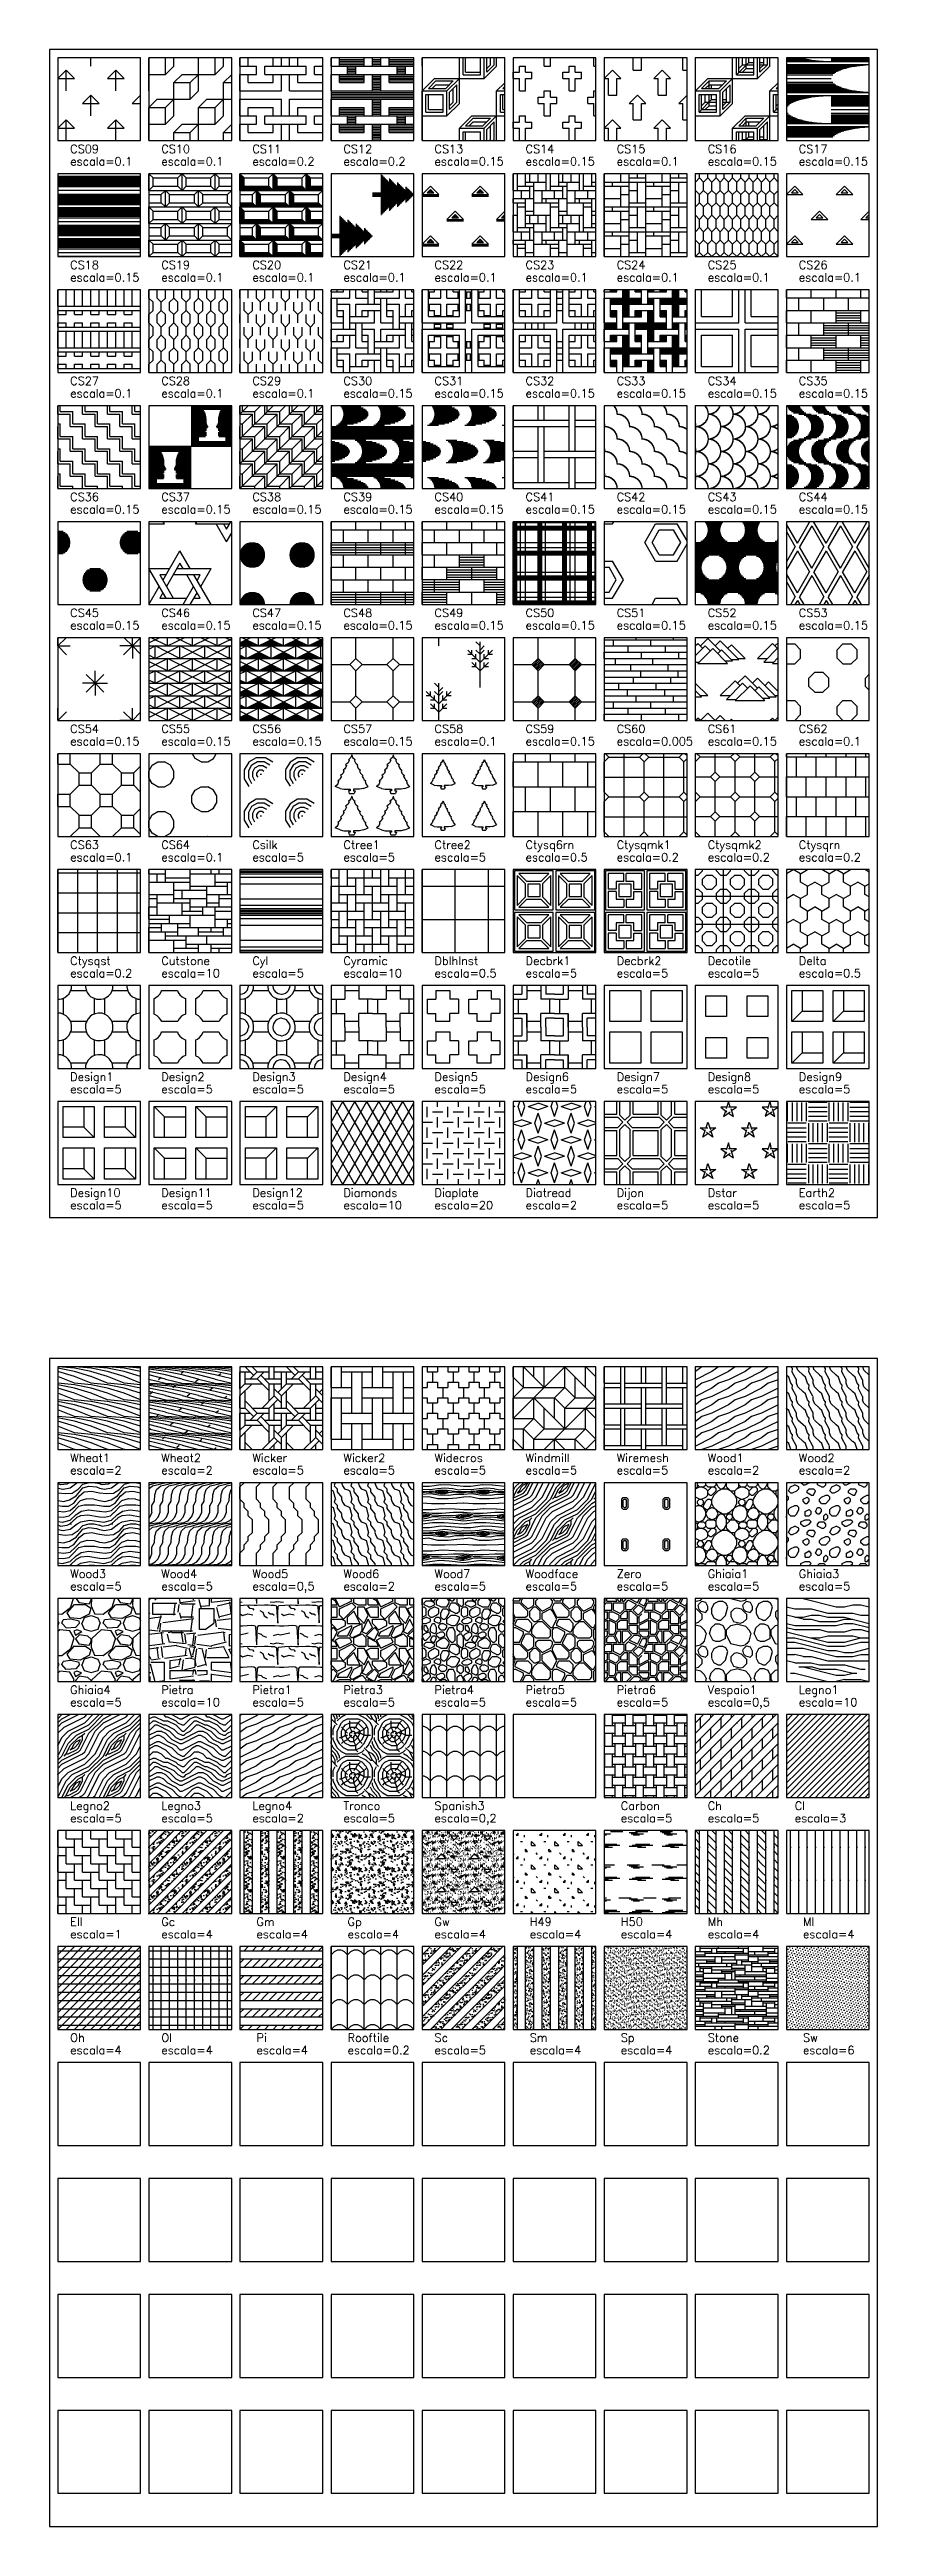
# Model space of a CAD drawing. Header units: inches. Extents: x -1 to 462, y -162 to 137.
# Drawn here: x 241 to 341, y -162 to 137 of the extents above; entities that cross this region are included whole.
import ezdxf

# ---------------------------------------------------------------- set-up
doc = ezdxf.new("R2010")
doc.units = ezdxf.units.IN
doc.header["$MEASUREMENT"] = 0
doc.layers.add('FORMATO', color=7, linetype='Continuous', plot=False)
for name, color, linetype in [('HATCH', 7, 'Continuous'), ('RECTANGLE', 7, 'Continuous'), ('TEXT', 5, 'Continuous')]:
    doc.layers.add(name, color=color, linetype=linetype)
doc.styles.add('nr', font='simplex.shx')
pattern_1 = [(0, (319.8, -59.4), (0, 3), [0.4, -1.6]), (45, (319, -60), (1.999981, 3.000113), [0.565685, -7.9196]), (135, (321, -60), (-1.999981, 3.000113), [0.565685, -7.9196]), (26.565, (319.4, -59.6), (4, 3), [0.44721, -6.26099]), (333.435, (320.2, -59.4), (4, -3), [0.44721, -6.2609]), (90, (319, -60), (-2, 1e-16), [])]

msp = doc.modelspace()

# ---------------------------------------------------------------- texts
at = {"layer": 'TEXT', "style": 'nr'}
for s, p in [('CS09', (243.5, 124.5)), ('escala=0.1', (243.5, 123)), ('CS10', (254.5, 124.5)), ('escala=0.1', (254.5, 123)), ('CS11', (265.5, 124.5)), ('escala=0.2', (265.5, 123)), ('CS12', (276.5, 124.5)), ('escala=0.2', (276.5, 123)), ('CS13', (287.5, 124.5)), ('escala=0.15', (287.5, 123)), ('CS14', (298.5, 124.5)), ('escala=0.15', (298.5, 123)), ('CS15', (309.5, 124.5)), ('escala=0.1', (309.5, 123)), ('CS16', (320.5, 124.5)), ('escala=0.15', (320.5, 123)), ('CS17', (331.5, 124.5)), ('escala=0.15', (331.5, 123)), ('CS18', (243.5, 110.5)), ('CS19', (254.5, 110.5)), ('CS20', (265.5, 110.5)), ('CS21', (276.5, 110.5)), ('CS22', (287.5, 110.5)), ('CS23', (298.5, 110.5)), ('CS24', (309.5, 110.5)), ('CS25', (320.5, 110.5)), ('CS26', (331.5, 110.5)), ('escala=0.15', (243.5, 109)), ('escala=0.1', (254.5, 109)), ('escala=0.1', (265.5, 109)), ('escala=0.1', (276.5, 109)), ('escala=0.1', (287.5, 109)), ('escala=0.1', (298.5, 109)), ('escala=0.1', (309.5, 109)), ('escala=0.1', (320.5, 109)), ('escala=0.1', (331.5, 109)), ('CS27', (243.5, 96.5)), ('escala=0.1', (243.5, 95)), ('CS28', (254.5, 96.5)), ('escala=0.1', (254.5, 95)), ('CS29', (265.5, 96.5)), ('escala=0.1', (265.5, 95)), ('CS30', (276.5, 96.5)), ('escala=0.15', (276.5, 95)), ('CS31', (287.5, 96.5)), ('escala=0.15', (287.5, 95)), ('CS32', (298.5, 96.5)), ('escala=0.15', (298.5, 95)), ('CS33', (309.5, 96.5)), ('escala=0.15', (309.5, 95)), ('CS34', (320.5, 96.5)), ('escala=0.15', (320.5, 95)), ('CS35', (331.5, 96.5)), ('escala=0.15', (331.5, 95)), ('CS36', (243.5, 82.5)), ('escala=0.15', (243.5, 81)), ('CS37', (254.5, 82.5)), ('escala=0.15', (254.5, 81)), ('CS38', (265.5, 82.5)), ('escala=0.15', (265.5, 81)), ('CS39', (276.5, 82.5)), ('escala=0.15', (276.5, 81)), ('CS40', (287.5, 82.5)), ('escala=0.15', (287.5, 81)), ('CS41', (298.5, 82.5)), ('escala=0.15', (298.5, 81)), ('CS42', (309.5, 82.5)), ('escala=0.15', (309.5, 81)), ('CS43', (320.5, 82.5)), ('escala=0.15', (320.5, 81)), ('CS44', (331.5, 82.5)), ('escala=0.15', (331.5, 81)), ('CS45', (243.5, 68.5)), ('CS46', (254.5, 68.5)), ('CS47', (265.5, 68.5)), ('CS48', (276.5, 68.5)), ('CS49', (287.5, 68.5)), ('CS50', (298.5, 68.5)), ('CS51', (309.5, 68.5)), ('CS52', (320.5, 68.5)), ('CS53', (331.5, 68.5)), ('escala=0.15', (243.5, 67)), ('escala=0.15', (254.5, 67)), ('escala=0.15', (265.5, 67)), ('escala=0.15', (276.5, 67)), ('escala=0.15', (287.5, 67)), ('escala=0.15', (298.5, 67)), ('escala=0.15', (309.5, 67)), ('escala=0.15', (320.5, 67)), ('escala=0.15', (331.5, 67)), ('CS54', (243.5, 54.5)), ('escala=0.15', (243.5, 53)), ('CS55', (254.5, 54.5)), ('escala=0.15', (254.5, 53)), ('CS56', (265.5, 54.5)), ('escala=0.15', (265.5, 53)), ('CS57', (276.5, 54.5)), ('escala=0.15', (276.5, 53)), ('CS58', (287.5, 54.5)), ('escala=0.1', (287.5, 53)), ('CS59', (298.5, 54.5)), ('escala=0.15', (298.5, 53)), ('CS60', (309.5, 54.5)), ('escala=0.005', (309.5, 53)), ('CS61', (320.5, 54.5)), ('escala=0.15', (320.5, 53)), ('CS62', (331.5, 54.5)), ('escala=0.1', (331.5, 53)), ('CS63', (243.5, 40.5)), ('escala=0.1', (243.5, 39)), ('CS64', (254.5, 40.5)), ('escala=0.1', (254.5, 39)), ('Csilk', (265.5, 40.5)), ('escala=5', (265.5, 39)), ('Ctree1', (276.5, 40.5)), ('escala=5', (276.5, 39)), ('Ctree2', (287.5, 40.5)), ('escala=5', (287.5, 39)), ('Ctysq6rn', (298.5, 40.5)), ('escala=0.5', (298.5, 39)), ('Ctysqmk1', (309.5, 40.5)), ('escala=0.2', (309.5, 39)), ('Ctysqmk2', (320.5, 40.5)), ('escala=0.2', (320.5, 39)), ('Ctysqrn', (331.5, 40.5)), ('escala=0.2', (331.5, 39)), ('Ctysqst', (243.5, 26.5)), ('Cutstone', (254.5, 26.5)), ('Cyl', (265.5, 26.5)), ('Cyramic', (276.5, 26.5)), ('Dblhlnst', (287.5, 26.5)), ('Decbrk1', (298.5, 26.5)), ('Decbrk2', (309.5, 26.5)), ('Decotile', (320.5, 26.5)), ('Delta', (331.5, 26.5)), ('escala=0.2', (243.5, 25)), ('escala=10', (254.5, 25)), ('escala=5', (265.5, 25)), ('escala=10', (276.5, 25)), ('escala=0.5', (287.5, 25)), ('escala=5', (298.5, 25)), ('escala=5', (309.5, 25)), ('escala=5', (320.5, 25)), ('escala=0.5', (331.5, 25)), ('escala=5', (243.5, 11)), ('Design1', (243.5, 12.5)), ('escala=5', (254.5, 11)), ('Design2', (254.5, 12.5)), ('escala=5', (265.5, 11)), ('Design3', (265.5, 12.5)), ('escala=5', (276.5, 11)), ('Design4', (276.5, 12.5)), ('escala=5', (287.5, 11)), ('Design5', (287.5, 12.5)), ('escala=5', (298.5, 11)), ('Design6', (298.5, 12.5)), ('escala=5', (309.5, 11)), ('Design7', (309.5, 12.5)), ('escala=5', (320.5, 11)), ('Design8', (320.5, 12.5)), ('escala=5', (331.5, 11)), ('Design9', (331.5, 12.5)), ('escala=5', (243.5, -3)), ('Design10', (243.5, -1.5)), ('escala=5', (254.5, -3)), ('Design11', (254.5, -1.5)), ('escala=5', (265.5, -3)), ('Design12', (265.5, -1.5)), ('escala=10', (276.5, -3)), ('Diamonds', (276.5, -1.5)), ('escala=20', (287.5, -3)), ('Diaplate', (287.5, -1.5)), ('escala=2', (298.5, -3)), ('Diatread', (298.5, -1.5)), ('escala=5', (309.5, -3)), ('Dijon', (309.5, -1.5)), ('escala=5', (320.5, -3)), ('Dstar', (320.5, -1.5)), ('escala=5', (331.5, -3)), ('Earth2', (331.5, -1.5)), ('Wheat1', (243.5, -33.5)), ('Wheat2', (254.5, -33.5)), ('Wicker', (265.5, -33.5)), ('Wicker2', (276.5, -33.5)), ('Widecros', (287.5, -33.5)), ('Windmill', (298.5, -33.5)), ('Wiremesh', (309.5, -33.5)), ('Wood1', (320.5, -33.5)), ('Wood2', (331.5, -33.5)), ('escala=2', (243.5, -35)), ('escala=2', (254.5, -35)), ('escala=5', (265.5, -35)), ('escala=5', (276.5, -35)), ('escala=5', (287.5, -35)), ('escala=5', (298.5, -35)), ('escala=5', (309.5, -35)), ('escala=2', (320.5, -35)), ('escala=2', (331.5, -35)), ('Wood3', (243.5, -47.5)), ('Wood4', (254.5, -47.5)), ('Wood5', (265.5, -47.5)), ('Wood6', (276.5, -47.5)), ('Wood7', (287.5, -47.5)), ('Woodface', (298.5, -47.5)), ('Zero', (309.5, -47.5)), ('Ghiaia1', (320.5, -47.5)), ('Ghiaia3', (331.5, -47.5)), ('escala=5', (243.5, -49)), ('escala=5', (254.5, -49)), ('escala=0,5', (265.5, -49)), ('escala=2', (276.5, -49)), ('escala=5', (287.5, -49)), ('escala=5', (298.5, -49)), ('escala=5', (309.5, -49)), ('escala=5', (320.5, -49)), ('escala=5', (331.5, -49)), ('Ghiaia4', (243.5, -61.5)), ('escala=5', (243.5, -63)), ('escala=10', (254.5, -63)), ('Pietra', (254.5, -61.5)), ('escala=5', (265.5, -63)), ('Pietra1', (265.5, -61.5)), ('escala=5', (276.5, -63)), ('Pietra3', (276.5, -61.5)), ('escala=5', (287.5, -63)), ('Pietra4', (287.5, -61.5)), ('escala=5', (298.5, -63)), ('Pietra5', (298.5, -61.5)), ('escala=5', (309.5, -63)), ('Pietra6', (309.5, -61.5)), ('Vespaio1', (320.5, -61.5)), ('escala=0,5', (320.5, -63)), ('escala=10', (331.5, -63)), ('Legno1', (331.5, -61.5)), ('Legno2', (243.5, -75.5)), ('Legno3', (254.5, -75.5)), ('Legno4', (265.5, -75.5)), ('Tronco', (276.5, -75.5)), ('Spanish3', (287.5, -75.5)), ('Carbon', (310, -75.5)), ('Ch', (320.5, -75.5)), ('Cl', (331, -75.5)), ('escala=5', (243.5, -77)), ('escala=5', (254.5, -77)), ('escala=2', (265.5, -77)), ('escala=5', (276.5, -77)), ('escala=0,2', (287.5, -77)), ('escala=5', (310, -77)), ('escala=5', (320.5, -77)), ('escala=3', (331, -77)), ('Ell', (243.5, -89.5)), ('Gc', (254.5, -89.5)), ('Gm', (266, -89.5)), ('Gp', (277, -89.5)), ('Gw', (287.5, -89.5)), ('H49', (299, -89.5)), ('H50', (310, -89.5)), ('Mh', (320.5, -89.5)), ('Ml', (332, -89.5)), ('escala=1', (243.5, -91)), ('escala=4', (254.5, -91)), ('escala=4', (266, -91)), ('escala=4', (277, -91)), ('escala=4', (287.5, -91)), ('escala=4', (299, -91)), ('escala=4', (310, -91)), ('escala=4', (320.5, -91)), ('escala=4', (332, -91)), ('Oh', (243.5, -103.5)), ('escala=4', (243.5, -105)), ('Ol', (254.5, -103.5)), ('escala=4', (254.5, -105)), ('escala=4', (266, -105)), ('Pi', (266, -103.5)), ('escala=0.2', (277, -105)), ('Rooftile', (277, -103.5)), ('Sc', (287.5, -103.5)), ('escala=5', (287.5, -105)), ('Sm', (299, -103.5)), ('escala=4', (299, -105)), ('Sp', (310, -103.5)), ('escala=4', (310, -105)), ('Stone', (320.5, -103.5)), ('escala=0.2', (320.5, -105)), ('Sw', (332, -103.5)), ('escala=6', (332, -105))]:
    msp.add_text(s, height=1, dxfattribs=at).set_placement(p)

# ---------------------------------------------------------------- hatches: boundary and pattern name
at = {"layer": 'HATCH'}
h = msp.add_hatch(dxfattribs=at)
h.set_pattern_fill('CS09', color=256, scale=0.1, style=0, pattern_type=2)
h.set_pattern_definition([(90, (243, 126), (-3, 3), [2.5, -3.5]), (0, (242, 127.5), (3, 3), [2, -4]), (45, (242, 127.5), (-3, 3), [1.4142, -2.8284]), (135, (244, 127.5), (-3, -3), [1.4142, -2.8284])])
h.paths.add_polyline_path([(242, 126), (252, 126), (252, 136), (242, 136)])
h = msp.add_hatch(dxfattribs=at)
h.set_pattern_fill('CS10', color=256, scale=0.1, style=0, pattern_type=2)
h.set_pattern_definition([(90, (253, 126), (-3, 3), [4, -2]), (0, (251, 128), (3, 3), [4, -2]), (0, (253, 130), (3, 3), [2, -4]), (90, (255, 128), (-3, 3), [2, -4]), (45, (255, 130), (-3, 3), [1.4142, -2.8284]), (45, (255, 128), (-3, 3), [1.4142, -2.8284]), (45, (253, 130), (-3, 3), [1.4142, -2.8284])])
h.paths.add_polyline_path([(253, 126), (263, 126), (263, 136), (253, 136)])
h = msp.add_hatch(dxfattribs=at)
h.set_pattern_fill('CS11', color=256, scale=0.2, style=0, pattern_type=2)
h.set_pattern_definition([(90, (264, 126), (-6, 4e-16), [2, -1]), (90, (265, 127), (-3, 2e-16), [1, -1, 1, -3]), (90, (266, 128), (-6, 4e-16), [1, -5]), (90, (267, 128), (-6, 4e-16), [1, -5]), (90, (269, 126), (-6, 4e-16), [2, -1]), (0, (264, 126), (0, 6), [5, -1]), (0, (265, 127), (0, 3), [3, -3]), (0, (267, 128), (0, 6), [5, -1]), (0, (267, 129), (0, 6), [5, -1]), (0, (264, 131), (0, 6), [5, -1])])
h.paths.add_polyline_path([(264, 126), (274, 126), (274, 136), (264, 136)])
h = msp.add_hatch(dxfattribs=at)
h.set_pattern_fill('CS12', color=256, scale=0.2, style=0, pattern_type=2)
h.set_pattern_definition([(90, (275, 126), (-6, 4e-16), [2, -1]), (90, (276, 127), (-3, 2e-16), [1, -1, 1, -3]), (90, (277, 128), (-6, 4e-16), [1, -5]), (90, (278, 128), (-6, 4e-16), [1, -5]), (90, (280, 126), (-6, 4e-16), [2, -1]), (0, (275, 126), (0, 6), [5]), (0, (276, 127), (0, 3), [3, -1, 1, -1]), (0, (278, 128), (0, 6), [5]), (0, (278, 129), (0, 6), [5]), (0, (275, 131), (0, 6), [5]), (0, (276, 129.2), (0, 6), [3, -1, 1, -1]), (0, (276, 129.4), (0, 6), [3, -1, 1, -1]), (0, (276, 129.6), (0, 6), [3, -1, 1, -1]), (0, (276, 129.8), (0, 6), [3, -1, 1, -1]), (0, (276, 127.2), (0, 6), [3, -1, 1, -1]), (0, (276, 127.4), (0, 6), [3, -1, 1, -1]), (0, (276, 127.6), (0, 6), [3, -1, 1, -1]), (0, (276, 127.8), (0, 6), [3, -1, 1, -1]), (0, (277, 128.2), (0, 6), [1, -5]), (0, (277, 128.4), (0, 6), [1, -5]), (0, (277, 128.6), (0, 6), [1, -5]), (0, (277, 128.8), (0, 6), [1, -5]), (0, (275, 131.2), (0, 6), []), (0, (275, 131.4), (0, 6), []), (0, (275, 131.6), (0, 6), []), (0, (275, 131.8), (0, 6), []), (0, (280, 126.2), (0, 6), [1, -5]), (0, (280, 126.4), (0, 6), [1, -5]), (0, (280, 126.6), (0, 6), [1, -5]), (0, (280, 126.8), (0, 6), [1, -5]), (0, (280, 130.2), (0, 6), [1, -5]), (0, (280, 130.4), (0, 6), [1, -5]), (0, (280, 130.6), (0, 6), [1, -5]), (0, (280, 130.8), (0, 6), [1, -5])])
h.paths.add_polyline_path([(275, 126), (285, 126), (285, 136), (275, 136)])
h = msp.add_hatch(dxfattribs=at)
h.set_pattern_fill('CS13', color=256, scale=0.15, style=0, pattern_type=2)
h.set_pattern_definition([(90, (286, 126), (-4.5, 4.5), [6, -3]), (0, (283, 129), (4.5, 4.5), [6, -3]), (0, (286, 132), (4.5, 4.5), [3, -6]), (90, (289, 129), (-4.5, 4.5), [3, -6]), (45, (289, 132), (-4.5, 4.5), [2.1213, -4.2426]), (45, (289, 129), (-4.5, 4.5), [2.1213, -4.2426]), (45, (286, 132), (-4.5, 4.5), [2.1213, -4.2426]), (0, (286.45, 129.45), (4.5, 4.5), [2.1, -6.9]), (0, (286.45, 131.55), (4.5, 4.5), [2.1, -6.9]), (90, (286.45, 129.45), (-4.5, 4.5), [2.1, -6.9]), (90, (288.55, 129.45), (-4.5, 4.5), [2.1, -6.9]), (90, (289.3, 129.75), (-4.5, 4.5), [2.1, -6.9]), (90, (290.2, 130.65), (-4.5, 4.5), [2.1, -6.9]), (0, (286.75, 132.3), (4.5, 4.5), [2.1, -6.9]), (0, (287.65, 133.2), (4.5, 4.5), [2.1, -6.9]), (45, (289.3, 129.75), (-4.5, 4.5), [1.2728, -5.0912]), (45, (289.3, 131.85), (-4.5, 4.5), [1.2728, -5.0912]), (45, (286.75, 132.3), (-4.5, 4.5), [1.2728, -5.0912]), (45, (288.85, 132.3), (-4.5, 4.5), [1.2728, -5.0912]), (0, (286.75, 129.75), (4.5, 4.5), [1.8, -7.2]), (90, (286.75, 129.75), (-4.5, 4.5), [1.8, -7.2]), (45, (289.3, 130.2), (-4.5, 4.5), [0.6364, -5.7276]), (90, (289.75, 130.65), (-4.5, 4.5), [1.65, -7.35]), (0, (287.65, 132.75), (4.5, 4.5), [1.65, -7.35]), (45, (287.2, 132.3), (-4.5, 4.5), [0.6364, -5.7276])])
h.paths.add_polyline_path([(286, 126), (296, 126), (296, 136), (286, 136)])
h = msp.add_hatch(dxfattribs=at)
h.set_pattern_fill('CS14', color=256, scale=0.15, style=0, pattern_type=2)
h.set_pattern_definition([(90, (297, 127.5), (-3, 3), [0.75, -5.25]), (0, (297, 127.5), (3, 3), [0.75, -0.75, 0.75, -3.75]), (0, (297, 128.25), (3, 3), [0.75, -0.75, 0.75, -3.75]), (90, (297.75, 126), (-3, 3), [1.5, -0.75, 0.75, -3]), (90, (298.5, 126), (-3, 3), [1.5, -0.75, 0.75, -3]), (90, (299.25, 127.5), (-3, 3), [0.75, -5.25]), (0, (297.75, 126), (3, 3), [0.75, -5.25]), (0, (297.75, 129), (3, 3), [0.75, -5.25])])
h.paths.add_polyline_path([(297, 126), (307, 126), (307, 136), (297, 136)])
h = msp.add_hatch(dxfattribs=at)
h.set_pattern_fill('CS15', color=256, scale=0.1, style=0, pattern_type=2)
h.set_pattern_definition([(0, (308, 127.5), (3, 3), [0.5, -1, 0.5, -4]), (45, (308, 127.5), (-3, 3), [1.4142, -2.8284]), (135, (310, 127.5), (-3, -3), [1.4142, -2.8284]), (90, (308.5, 125.5), (-3, 3), [2, -4]), (0, (308.5, 125.5), (3, 3), [1, -5]), (90, (309.5, 125.5), (-3, 3), [2, -4])])
h.paths.add_polyline_path([(308, 126), (318, 126), (318, 136), (308, 136)])
h = msp.add_hatch(dxfattribs=at)
h.set_pattern_fill('CS16', color=256, scale=0.15, style=0, pattern_type=2)
h.set_pattern_definition([(90, (319, 126), (-4.5, 4.5), [6, -3]), (0, (316, 129), (4.5, 4.5), [6, -3]), (0, (319, 132), (4.5, 4.5), [3, -6]), (90, (322, 129), (-4.5, 4.5), [3, -6]), (45, (322, 132), (-4.5, 4.5), [2.1213, -4.2426]), (45, (322, 129), (-4.5, 4.5), [2.1213, -4.2426]), (45, (319, 132), (-4.5, 4.5), [2.1213, -4.2426]), (0, (319.45, 129.45), (4.5, 4.5), [2.1, -6.9]), (0, (319.45, 131.55), (4.5, 4.5), [2.1, -6.9]), (90, (319.45, 129.45), (-4.5, 4.5), [2.1, -6.9]), (90, (321.55, 129.45), (-4.5, 4.5), [2.1, -6.9]), (90, (322.3, 129.75), (-4.5, 4.5), [2.1, -6.9]), (90, (323.2, 130.65), (-4.5, 4.5), [2.1, -6.9]), (0, (319.75, 132.3), (4.5, 4.5), [2.1, -6.9]), (0, (320.65, 133.2), (4.5, 4.5), [2.1, -6.9]), (45, (322.3, 129.75), (-4.5, 4.5), [1.2728, -5.0912]), (45, (322.3, 131.85), (-4.5, 4.5), [1.2728, -5.0912]), (45, (319.75, 132.3), (-4.5, 4.5), [1.2728, -5.0912]), (45, (321.85, 132.3), (-4.5, 4.5), [1.2728, -5.0912]), (0, (319.75, 129.75), (4.5, 4.5), [1.8, -7.2]), (90, (319.75, 129.75), (-4.5, 4.5), [1.8, -7.2]), (45, (322.3, 130.2), (-4.5, 4.5), [0.6364, -5.7276]), (90, (322.75, 130.65), (-4.5, 4.5), [1.65, -7.35]), (0, (320.65, 132.75), (4.5, 4.5), [1.65, -7.35]), (45, (320.2, 132.3), (-4.5, 4.5), [0.6364, -5.7276]), (90, (320.65, 130.2), (-4.5, 4.5), [1.35, -0.75, 0.9, -6]), (45, (319.45, 129.45), (-4.5, 4.5), [2.1213, -4.2426]), (0, (320.2, 130.65), (4.5, 4.5), [1.35, -0.75, 0.9, -6]), (0, (320.65, 130.2), (4.5, 4.5), [0.9, -8.1]), (0, (320.95, 130.95), (4.5, 4.5), [0.6, -0.75, 0.45, -7.2]), (90, (320.2, 130.65), (-4.5, 4.5), [0.9, -8.1]), (90, (320.95, 130.95), (-4.5, 4.5), [0.6, -0.75, 0.45, -7.2]), (45, (320.2, 129.75), (-4.5, 4.5), [0.6364, -5.7276]), (45, (319.75, 130.2), (-4.5, 4.5), [0.6364, -5.7276])])
h.paths.add_polyline_path([(319, 126), (329, 126), (329, 136), (319, 136)])
h = msp.add_hatch(dxfattribs=at)
h.set_pattern_fill('CS17', color=256, scale=0.15, style=0, pattern_type=2)
h.set_pattern_definition([(0, (330, 127.697), (0, 3.75), []), (0, (330, 127.696), (5.4, 3.75), [10.6071, -0.1929]), (0, (330, 127.6926), (5.4, 3.75), [10.4142, -0.3858]), (0, (330, 127.6872), (5.4, 3.75), [10.2213, -0.5787]), (0, (330, 127.6797), (5.4, 3.75), [10.0287, -0.7713]), (0, (330, 127.6698), (5.4, 3.75), [9.8358, -0.9642]), (0, (330, 127.6577), (5.4, 3.75), [9.6429, -1.1571]), (0, (330, 127.643), (5.4, 3.75), [9.45, -1.35]), (0, (330, 127.6263), (5.4, 3.75), [9.2571, -1.5429]), (0, (330, 127.607), (5.4, 3.75), [9.0642, -1.7358]), (0, (330, 127.585), (5.4, 3.75), [8.8713, -1.9287]), (0, (330, 127.5607), (5.4, 3.75), [8.6787, -2.1213]), (0, (330, 127.5335), (5.4, 3.75), [8.4858, -2.3142]), (0, (330, 127.503), (5.4, 3.75), [8.2929, -2.5071]), (0, (330, 127.4697), (5.4, 3.75), [8.1, -2.7]), (0, (330, 127.433), (5.4, 3.75), [7.9071, -2.8929]), (0, (330, 127.3926), (5.4, 3.75), [7.7142, -3.0858]), (0, (330, 127.3483), (5.4, 3.75), [7.5213, -3.2787]), (0, (330, 127.3), (5.4, 3.75), [7.3287, -3.4713]), (0, (330, 127.2467), (5.4, 3.75), [7.1358, -3.6642]), (0, (330, 127.1877), (5.4, 3.75), [6.9429, -3.8571]), (0, (330, 127.1225), (5.4, 3.75), [6.75, -4.05]), (0, (330, 127.0497), (5.4, 3.75), [6.5571, -4.2429]), (0, (330, 126.9677), (5.4, 3.75), [6.3642, -4.4358]), (0, (330, 126.8738), (5.4, 3.75), [6.1713, -4.6287]), (0, (330, 126.7644), (5.4, 3.75), [5.9787, -4.8213]), (0, (330, 126.63), (5.4, 3.75), [5.7858, -5.0142]), (0, (330, 126.4497), (5.4, 3.75), [5.5929, -5.2071]), (0, (330, 126), (5.4, 3.75), [5.4, -5.4]), (0, (330, 125.5503), (5.4, 3.75), [5.5929, -5.2071]), (0, (330, 125.37), (5.4, 3.75), [5.7858, -5.0142]), (0, (330, 125.2356), (5.4, 3.75), [5.9787, -4.8213]), (0, (330, 125.1262), (5.4, 3.75), [6.1713, -4.6287]), (0, (330, 125.0323), (5.4, 3.75), [6.3642, -4.4358]), (0, (330, 124.9503), (5.4, 3.75), [6.5571, -4.2429]), (0, (330, 124.8775), (5.4, 3.75), [6.75, -4.05]), (0, (330, 124.8123), (5.4, 3.75), [6.9429, -3.8571]), (0, (330, 124.7533), (5.4, 3.75), [7.1358, -3.6642]), (0, (330, 124.7), (5.4, 3.75), [7.3287, -3.4713]), (0, (330, 124.6517), (5.4, 3.75), [7.5213, -3.2787]), (0, (330, 124.6074), (5.4, 3.75), [7.7142, -3.0858]), (0, (330, 124.567), (5.4, 3.75), [7.9071, -2.8929]), (0, (330, 124.5303), (5.4, 3.75), [8.1, -2.7]), (0, (330, 124.497), (5.4, 3.75), [8.2929, -2.5071]), (0, (330, 124.4665), (5.4, 3.75), [8.4858, -2.3142]), (0, (330, 124.4393), (5.4, 3.75), [8.6787, -2.1213]), (0, (330, 124.415), (5.4, 3.75), [8.8713, -1.9287]), (0, (330, 124.393), (5.4, 3.75), [9.0642, -1.7358]), (0, (330, 124.3737), (5.4, 3.75), [9.2571, -1.5429]), (0, (330, 124.357), (5.4, 3.75), [9.45, -1.35]), (0, (330, 124.3423), (5.4, 3.75), [9.6429, -1.1571]), (0, (330, 124.3302), (5.4, 3.75), [9.8358, -0.9642]), (0, (330, 124.3203), (5.4, 3.75), [10.0287, -0.7713]), (0, (330, 124.3128), (5.4, 3.75), [10.2213, -0.5787]), (0, (330, 124.3074), (5.4, 3.75), [10.4142, -0.3858]), (0, (330, 124.304), (5.4, 3.75), [10.6071, -0.1929]), (0, (330, 124.303), (0, 3.75), [])])
h.paths.add_polyline_path([(330, 126), (340, 126), (340, 136), (330, 136)])
h = msp.add_hatch(dxfattribs=at)
h.set_pattern_fill('CS18', color=256, scale=0.15, style=0, pattern_type=2)
h.set_pattern_definition([(0, (0, 1.697), (0, 3.75), []), (0, (0, 1.696), (5.4, 3.75), []), (0, (0, 1.6926), (5.4, 3.75), []), (0, (0, 1.6872), (5.4, 3.75), []), (0, (0, 1.6797), (5.4, 3.75), []), (0, (0, 1.6698), (5.4, 3.75), []), (0, (0, 1.6577), (5.4, 3.75), []), (0, (0, 1.643), (5.4, 3.75), []), (0, (0, 1.6263), (5.4, 3.75), []), (0, (0, 1.607), (5.4, 3.75), []), (0, (0, 1.585), (5.4, 3.75), []), (0, (0, 1.5608), (5.4, 3.75), []), (0, (0, 1.5334), (5.4, 3.75), []), (0, (0, 1.503), (5.4, 3.75), []), (0, (0, 1.4697), (5.4, 3.75), []), (0, (0, 1.433), (5.4, 3.75), []), (0, (0, 1.3926), (5.4, 3.75), []), (0, (0, 1.3483), (5.4, 3.75), []), (0, (0, 1.3), (5.4, 3.75), []), (0, (0, 1.2467), (5.4, 3.75), []), (0, (0, 1.1877), (5.4, 3.75), []), (0, (0, 1.1224), (5.4, 3.75), []), (0, (0, 1.0497), (5.4, 3.75), []), (0, (0, 0.9677), (5.4, 3.75), []), (0, (0, 0.8738), (5.4, 3.75), []), (0, (0, 0.7644), (5.4, 3.75), []), (0, (0, 0.63), (5.4, 3.75), []), (0, (0, 0.4497), (5.4, 3.75), []), (0, (0, 0), (5.4, 3.75), []), (0, (0, -0.4497), (5.4, 3.75), []), (0, (0, -0.63), (5.4, 3.75), []), (0, (0, -0.7644), (5.4, 3.75), []), (0, (0, -0.8738), (5.4, 3.75), []), (0, (0, -0.9677), (5.4, 3.75), []), (0, (0, -1.0497), (5.4, 3.75), []), (0, (0, -1.1224), (5.4, 3.75), []), (0, (0, -1.1877), (5.4, 3.75), []), (0, (0, -1.2467), (5.4, 3.75), []), (0, (0, -1.3), (5.4, 3.75), []), (0, (0, -1.3483), (5.4, 3.75), []), (0, (0, -1.3926), (5.4, 3.75), []), (0, (0, -1.433), (5.4, 3.75), []), (0, (0, -1.4697), (5.4, 3.75), []), (0, (0, -1.503), (5.4, 3.75), []), (0, (0, -1.5334), (5.4, 3.75), []), (0, (0, -1.5608), (5.4, 3.75), []), (0, (0, -1.585), (5.4, 3.75), []), (0, (0, -1.607), (5.4, 3.75), []), (0, (0, -1.6263), (5.4, 3.75), []), (0, (0, -1.643), (5.4, 3.75), []), (0, (0, -1.6577), (5.4, 3.75), []), (0, (0, -1.6698), (5.4, 3.75), []), (0, (0, -1.6797), (5.4, 3.75), []), (0, (0, -1.6872), (5.4, 3.75), []), (0, (0, -1.6926), (5.4, 3.75), []), (0, (0, -1.696), (5.4, 3.75), []), (0, (0, -1.697), (0, 3.75), [])])
h.paths.add_polyline_path([(242, 112), (252, 112), (252, 122), (242, 122)])
h = msp.add_hatch(dxfattribs=at)
h.set_pattern_fill('CS19', color=256, scale=0.1, style=0, pattern_type=2)
h.set_pattern_definition([(0, (253, 112), (0, 2), []), (90, (253, 112), (-2, 2), [2, -2]), (45, (253, 112), (0, 4), [0.7071, -2.1213]), (135, (257, 112), (-4, 4e-16), [0.7071, -2.1213]), (45, (256.5, 113.5), (0, 4), [0.7071, -2.1213]), (135, (253.5, 113.5), (-4, 4e-16), [0.7071, -2.1213]), (0, (253.5, 112.5), (2, 2), [3, -1]), (0, (253.5, 113.5), (2, 2), [3, -1]), (90, (253.5, 112.5), (-2, 2), [1, -3]), (90, (256.5, 112.5), (-2, 2), [1, -3])])
h.paths.add_polyline_path([(253, 112), (263, 112), (263, 122), (253, 122)])
h = msp.add_hatch(dxfattribs=at)
h.set_pattern_fill('CS20', color=256, scale=0.1, style=0, pattern_type=2)
h.set_pattern_definition([(0, (264, 112), (0, 2), []), (90, (264, 112), (-2, 2), [2, -2]), (45, (264, 112), (0, 4), [0.7071, -2.1213]), (135, (268, 112), (-4, 4e-16), [0.7071, -2.1213]), (45, (267.5, 113.5), (0, 4), [0.7071, -2.1213]), (135, (264.5, 113.5), (-4, 4e-16), [0.7071, -2.1213]), (0, (264.5, 112.5), (2, 2), [3, -1]), (0, (264.5, 113.5), (2, 2), [3, -1]), (90, (264.5, 112.5), (-2, 2), [1, -3]), (90, (267.5, 112.5), (-2, 2), [1, -3]), (0, (264.1, 112.1), (2, 2), [3.8, -0.2]), (0, (264.2, 112.2), (2, 2), [3.6, -0.4]), (0, (264.3, 112.3), (2, 2), [3.4, -0.6]), (0, (264.4, 112.4), (2, 2), [3.2, -0.8]), (90, (264.1, 112.1), (-2, 2), [1.8, -2.2]), (90, (264.2, 112.2), (-2, 2), [1.6, -2.4]), (90, (264.3, 112.3), (-2, 2), [1.4, -2.6]), (90, (264.4, 112.4), (-2, 2), [1.2, -2.8])])
h.paths.add_polyline_path([(264, 112), (274, 112), (274, 122), (264, 122)])
h = msp.add_hatch(dxfattribs=at)
h.set_pattern_fill('CS21', color=256, scale=0.1, style=0, pattern_type=2)
h.set_pattern_definition([(0, (276, 112.1), (5, 5), [0.1, -9.9]), (0, (276, 112.2), (5, 5), [0.2, -9.8]), (0, (276, 112.3), (5, 5), [0.3, -9.7]), (0, (276, 112.4), (5, 5), [0.4, -9.6]), (0, (276, 112.5), (5, 5), [0.5, -9.5]), (0, (276, 112.6), (5, 5), [0.6, -0.4, 0.1, -8.9]), (0, (276, 112.7), (5, 5), [0.7, -0.3, 0.2, -8.8]), (0, (276, 112.8), (5, 5), [0.8, -0.2, 0.3, -8.7]), (0, (276, 112.9), (5, 5), [0.9, -0.1, 0.4, -8.6]), (0, (276, 113), (5, 5), [1.5, -8.5]), (0, (276, 113.1), (5, 5), [1.6, -0.4, 0.1, -7.9]), (0, (276, 113.2), (5, 5), [1.7, -0.3, 0.2, -7.8]), (0, (276, 113.3), (5, 5), [1.8, -0.2, 0.3, -7.7]), (0, (276, 113.4), (5, 5), [1.9, -0.1, 0.4, -7.6]), (0, (276, 113.5), (5, 5), [2.5, -7.5]), (0, (276, 113.6), (5, 5), [2.6, -0.4, 0.1, -6.9]), (0, (276, 113.7), (5, 5), [2.7, -0.3, 0.2, -6.8]), (0, (276, 113.8), (5, 5), [2.8, -0.2, 0.3, -6.7]), (0, (276, 113.9), (5, 5), [2.9, -0.1, 0.4, -6.6]), (0, (276, 114), (5, 5), [3.5, -6.5]), (0, (276, 114.1), (5, 5), [3.6, -6.4]), (0, (276, 114.2), (5, 5), [3.7, -6.3]), (0, (275, 114.3), (5, 5), [4.8, -5.2]), (0, (275, 114.4), (5, 5), [4.9, -5.1]), (0, (275, 114.5), (5, 5), [5, -5]), (0, (275, 114.6), (5, 5), [4.9, -5.1]), (0, (275, 114.7), (5, 5), [4.8, -5.2]), (0, (276, 114.8), (5, 5), [3.7, -6.3]), (0, (276, 114.9), (5, 5), [3.6, -6.4]), (0, (276, 115), (5, 5), [3.5, -6.5]), (0, (276, 115.1), (5, 5), [2.9, -0.1, 0.4, -6.6]), (0, (276, 115.2), (5, 5), [2.8, -0.2, 0.3, -6.7]), (0, (276, 115.3), (5, 5), [2.7, -0.3, 0.2, -6.8]), (0, (276, 115.4), (5, 5), [2.6, -0.4, 0.1, -6.9]), (0, (276, 115.5), (5, 5), [2.5, -7.5]), (0, (276, 115.6), (5, 5), [1.9, -0.1, 0.4, -7.6]), (0, (276, 115.7), (5, 5), [1.8, -0.2, 0.3, -7.7]), (0, (276, 115.8), (5, 5), [1.7, -0.3, 0.2, -7.8]), (0, (276, 115.9), (5, 5), [1.6, -0.4, 0.1, -7.9]), (0, (276, 116), (5, 5), [1.5, -8.5]), (0, (276, 116.1), (5, 5), [0.9, -0.1, 0.4, -8.6]), (0, (276, 116.2), (5, 5), [0.8, -0.2, 0.3, -8.7]), (0, (276, 116.3), (5, 5), [0.7, -0.3, 0.2, -8.8]), (0, (276, 116.4), (5, 5), [0.6, -0.4, 0.1, -8.9]), (0, (276, 116.5), (5, 5), [0.5, -9.5]), (0, (276, 116.6), (5, 5), [0.4, -9.6]), (0, (276, 116.7), (5, 5), [0.3, -9.7]), (0, (276, 116.8), (5, 5), [0.2, -9.8]), (0, (276, 116.9), (5, 5), [0.1, -9.9])])
h.paths.add_polyline_path([(275, 112), (285, 112), (285, 122), (275, 122)])
h = msp.add_hatch(dxfattribs=at)
h.set_pattern_fill('CS22', color=256, scale=0.1, style=0, pattern_type=2)
h.set_pattern_definition([(0, (286, 113.5), (3, 3), [2, -4]), (45, (286, 113.5), (-3, 3), [1.4142, -2.8284]), (135, (288, 113.5), (-3, -3), [1.4142, -2.8284]), (45, (286.6, 113.7), (-3, 3), [0.5657, -3.677]), (135, (287.4, 113.7), (-3, -3), [0.5657, -3.677]), (0, (286.6, 113.7), (3, 3), [0.8, -5.2]), (45, (286.7, 113.7), (-3, 3), [0.4243, -3.8184]), (45, (286.8, 113.7), (-3, 3), [0.2828, -3.9598]), (135, (287.3, 113.7), (-3, -3), [0.4243, -3.8184]), (135, (287.2, 113.7), (-3, -3), [0.2828, -3.9598]), (0, (286, 113.4), (3, 3), [2, -4]), (0, (286, 113.3), (3, 3), [2, -4])])
h.paths.add_polyline_path([(286, 112), (296, 112), (296, 122), (286, 122)])
h = msp.add_hatch(dxfattribs=at)
h.set_pattern_fill('CS23', color=256, scale=0.1, style=0, pattern_type=2)
h.set_pattern_definition([(90, (297, 113.5), (-4, 2e-16), [0.5, -1, 2, -1.5]), (0, (299.5, 113.5), (0, 5), [3, -1]), (90, (297.5, 113), (-4, 2e-16), [0.5, -1.5, 0.5, -2.5]), (0, (297.5, 113), (0, 5), [1, -3]), (90, (302.5, 110.5), (-4, 2e-16), [3.5, -1.5]), (0, (298.5, 112.5), (0, 5), [1, -3]), (90, (299.5, 112), (-4, 2e-16), [4, -1]), (0, (298.5, 112), (0, 5), [3, -1]), (90, (301.5, 110), (-4, 2e-16), [3.5, -1.5]), (90, (300.5, 113.5), (-4, 2e-16), [1.5, -3.5]), (0, (300.5, 114), (0, 5), [3, -1]), (90, (302, 114), (-4, 2e-16), [1, -4]), (0, (299.5, 115), (0, 5), [3.5, -0.5]), (0, (298.5, 116), (0, 5), [2.5, -1.5]), (90, (300, 116), (-4, 2e-16), [1, -4]), (90, (299, 114), (-4, 2e-16), [1.5, -0.5, 1, -2]), (0, (297.5, 115.5), (0, 5), [2, -2])])
h.paths.add_polyline_path([(297, 112), (307, 112), (307, 122), (297, 122)])
h = msp.add_hatch(dxfattribs=at)
h.set_pattern_fill('CS24', color=256, scale=0.1, style=0, pattern_type=2)
h.set_pattern_definition([(90, (308, 112), (-5, 3e-16), []), (0, (308, 112), (0, 3), []), (0, (308, 113), (0, 3), [2, -3]), (0, (308, 114.5), (0, 3), [3, -2]), (90, (309, 114.5), (-5, 3e-16), [0.5, -2.5]), (90, (310, 112), (-5, 3e-16), [2.5, -0.5]), (0, (310, 113.5), (0, 3), [1, -4]), (90, (311, 112), (-5, 3e-16), []), (0, (311, 114), (0, 3), [1, -4]), (90, (312, 112.5), (-5, 3e-16), [2.5, -0.5]), (0, (311, 112.5), (0, 3), [2, -3])])
h.paths.add_polyline_path([(308, 112), (318, 112), (318, 122), (308, 122)])
h = msp.add_hatch(dxfattribs=at)
h.set_pattern_fill('CS25', color=256, scale=0.1, style=0, pattern_type=2)
h.set_pattern_definition([(90, (319.5, 112.5), (-0.5, 1.5), [1, -2]), (135, (320, 112), (-1.5, -1.5), [0.7071, -1.4142]), (45, (320, 112), (-1.5, 1.5), [0.7071, -1.4142]), (45, (319.5, 113.5), (-1.5, 1.5), [0.7071, -1.4142]), (135, (320.5, 113.5), (-1.5, -1.5), [0.7071, -1.4142]), (45, (321.5, 113.5), (-1.5, 1.5), [0.7071, -1.4142]), (135, (322.5, 113.5), (-1.5, -1.5), [0.7071, -1.4142]), (45, (322, 112), (-1.5, 1.5), [0.7071, -1.4142])])
h.paths.add_polyline_path([(319, 112), (329, 112), (329, 122), (319, 122)])
h = msp.add_hatch(dxfattribs=at)
h.set_pattern_fill('CS26', color=256, scale=0.1, style=0, pattern_type=2)
h.set_pattern_definition([(0, (330, 113.5), (3, 3), [2, -4]), (45, (330, 113.5), (-3, 3), [1.4142, -2.8284]), (135, (332, 113.5), (-3, -3), [1.4142, -2.8284]), (45, (330.6, 113.7), (-3, 3), [0.5657, -3.677]), (135, (331.4, 113.7), (-3, -3), [0.5657, -3.677]), (0, (330.6, 113.7), (3, 3), [0.8, -5.2])])
h.paths.add_polyline_path([(330, 112), (340, 112), (340, 122), (330, 122)])
h = msp.add_hatch(dxfattribs=at)
h.set_pattern_fill('CS27', color=256, scale=0.1, style=0, pattern_type=2)
h.set_pattern_definition([(0, (0, 0.5), (0, 2.5), []), (0, (0, 1), (0, 2.5), []), (0, (0, 0), (0, 5), [1, -1]), (0, (0, 4), (0, 5), [1, -1]), (90, (0, 0), (-1, 6e-17), [0.5, -0.5, 2, -0.5, 0.5, -1])])
h.paths.add_polyline_path([(242, 98), (252, 98), (252, 108), (242, 108)])
h = msp.add_hatch(dxfattribs=at)
h.set_pattern_fill('CS28', color=256, scale=0.1, style=0, pattern_type=2)
h.set_pattern_definition([(90, (0.5, 0.5), (-0.5, 1.5), [1, -2]), (135, (1, 0), (-1.5, -1.5), [0.707107, -1.414214]), (45, (1, 0), (-1.5, 1.5), [0.707107, -1.414214]), (45, (0.5, 1.5), (-1.5, 1.5), [0.707107, -1.414214]), (135, (1.5, 1.5), (-1.5, -1.5), [0.707107, -1.414214])])
h.paths.add_polyline_path([(253, 98), (263, 98), (263, 108), (253, 108)])
h = msp.add_hatch(dxfattribs=at)
h.set_pattern_fill('CS29', color=256, scale=0.1, style=0, pattern_type=2)
h.set_pattern_definition([(90, (0.5, 0.5), (-0.5, 1.5), [1, -2]), (135, (1, 0), (-1.5, -1.5), [0.707107, -1.414214]), (45, (1, 0), (-1.5, 1.5), [0.707107, -1.414214])])
h.paths.add_polyline_path([(264, 98), (274, 98), (274, 108), (264, 108)])
h = msp.add_hatch(dxfattribs=at)
h.set_pattern_fill('CS30', color=256, scale=0.15, style=0, pattern_type=2)
h.set_pattern_definition([(90, (275, 98), (-6, 4e-16), [3, -0.75, 1.5, -0.75]), (0, (275, 98), (0, 6), [1.5, -0.75, 3, -0.75]), (90, (280.25, 98), (-6, 4e-16), [1.5, -0.75, 3, -0.75]), (0, (275, 103.25), (0, 6), [3, -0.75, 1.5, -0.75]), (0, (275.75, 98.75), (0, 6), [0.75, -0.75, 2.25, -2.25]), (90, (279.5, 98.75), (-6, 4e-16), [0.75, -0.75, 2.25, -2.25]), (0, (275.75, 102.5), (0, 6), [2.25, -0.75, 0.75, -2.25]), (90, (275.75, 98.75), (-6, 4e-16), [2.25, -0.75, 0.75, -2.25]), (0, (278.75, 99.5), (0, 6), [2.25, -0.75, 0.75, -2.25]), (0, (278, 100.25), (0, 6), [3, -0.75, 1.5, -0.75]), (90, (278.75, 101.75), (-6, 4e-16), [2.25, -0.75, 0.75, -2.25]), (90, (278, 101), (-6, 4e-16), [3, -0.75, 1.5, -0.75]), (0, (278, 101), (0, 6), [1.5, -0.75, 3, -0.75]), (0, (278.75, 101.75), (0, 6), [0.75, -0.75, 2.25, -2.25]), (90, (276.5, 101.75), (-6, 4e-16), [0.75, -0.75, 2.25, -2.25]), (90, (277.25, 101), (-6, 4e-16), [1.5, -0.75, 3, -0.75])])
h.paths.add_polyline_path([(275, 98), (285, 98), (285, 108), (275, 108)])
h = msp.add_hatch(dxfattribs=at)
h.set_pattern_fill('CS31', color=256, scale=0.15, style=0, pattern_type=2)
h.set_pattern_definition([(90, (286, 98), (-6, 4e-16), [5.25, -0.75]), (0, (286, 98), (0, 6), [5.25, -0.75]), (90, (291.25, 98), (-6, 4e-16), [5.25, -0.75]), (0, (286, 103.25), (0, 6), [5.25, -0.75]), (0, (286.75, 98.75), (0, 6), [3.75, -2.25]), (90, (290.5, 98.75), (-6, 4e-16), [3.75, -2.25]), (0, (286.75, 102.5), (0, 6), [3.75, -2.25]), (90, (286.75, 98.75), (-6, 4e-16), [3.75, -2.25]), (0, (289.75, 99.5), (0, 6), [0.75, -0.75, 0.75, -0.75, 0.75, -2.25]), (0, (289, 100.25), (0, 6), [1.5, -0.75, 0.75, -0.75, 1.5, -0.75]), (90, (289.75, 101.75), (-6, 4e-16), [0.75, -0.75, 0.75, -0.75, 0.75, -2.25]), (90, (289, 101), (-6, 4e-16), [1.5, -0.75, 0.75, -0.75, 1.5, -0.75]), (0, (289, 101), (0, 6), [1.5, -0.75, 0.75, -0.75, 1.5, -0.75]), (0, (289.75, 101.75), (0, 6), [0.75, -0.75, 0.75, -0.75, 0.75, -2.25]), (90, (287.5, 101.75), (-6, 4e-16), [0.75, -0.75, 0.75, -0.75, 0.75, -2.25]), (90, (288.25, 101), (-6, 4e-16), [1.5, -0.75, 0.75, -0.75, 1.5, -0.75]), (0, (287.5, 102.35), (0, 6), [0.75, -0.75, 0.75, -3.75]), (0, (287.5, 102.425), (0, 6), [0.75, -0.75, 0.75, -3.75]), (0, (287.5, 103.325), (0, 6), [0.75, -0.75, 0.75, -3.75]), (0, (287.5, 103.4), (0, 6), [0.75, -0.75, 0.75, -3.75]), (0, (287.5, 103.85), (0, 6), [0.75, -0.75, 0.75, -3.75]), (0, (287.5, 103.925), (0, 6), [0.75, -0.75, 0.75, -3.75]), (0, (287.5, 104.825), (0, 6), [0.75, -0.75, 0.75, -3.75]), (0, (287.5, 104.9), (0, 6), [0.75, -0.75, 0.75, -3.75]), (90, (290.35, 99.5), (-6, 4e-16), [0.75, -0.75, 0.75, -3.75]), (90, (290.425, 99.5), (-6, 4e-16), [0.75, -0.75, 0.75, -3.75]), (90, (291.325, 99.5), (-6, 4e-16), [0.75, -0.75, 0.75, -3.75]), (90, (291.4, 99.5), (-6, 4e-16), [0.75, -0.75, 0.75, -3.75]), (90, (291.85, 99.5), (-6, 4e-16), [0.75, -0.75, 0.75, -3.75]), (90, (291.925, 99.5), (-6, 4e-16), [0.75, -0.75, 0.75, -3.75]), (90, (292.825, 99.5), (-6, 4e-16), [0.75, -0.75, 0.75, -3.75]), (90, (292.9, 99.5), (-6, 4e-16), [0.75, -0.75, 0.75, -3.75])])
h.paths.add_polyline_path([(286, 98), (296, 98), (296, 108), (286, 108)])
h = msp.add_hatch(dxfattribs=at)
h.set_pattern_fill('CS32', color=256, scale=0.15, style=0, pattern_type=2)
h.set_pattern_definition([(90, (297, 98), (-6, 4e-16), [5.25, -0.75]), (0, (297, 98), (0, 6), [5.25, -0.75]), (90, (302.25, 98), (-6, 4e-16), [5.25, -0.75]), (0, (297, 103.25), (0, 6), [5.25, -0.75]), (0, (297.75, 98.75), (0, 6), [3.75, -2.25]), (90, (301.5, 98.75), (-6, 4e-16), [3.75, -2.25]), (0, (297.75, 102.5), (0, 6), [3.75, -2.25]), (90, (297.75, 98.75), (-6, 4e-16), [3.75, -2.25]), (0, (300.75, 99.5), (0, 6), [0.75, -0.75, 0.75, -0.75, 0.75, -2.25]), (0, (300, 100.25), (0, 6), [1.5, -0.75, 0.75, -0.75, 1.5, -0.75]), (90, (300.75, 101.75), (-6, 4e-16), [0.75, -0.75, 0.75, -0.75, 0.75, -2.25]), (90, (300, 101), (-6, 4e-16), [1.5, -0.75, 0.75, -0.75, 1.5, -0.75]), (0, (300, 101), (0, 6), [1.5, -0.75, 0.75, -0.75, 1.5, -0.75]), (0, (300.75, 101.75), (0, 6), [0.75, -0.75, 0.75, -0.75, 0.75, -2.25]), (90, (298.5, 101.75), (-6, 4e-16), [0.75, -0.75, 0.75, -0.75, 0.75, -2.25]), (90, (299.25, 101), (-6, 4e-16), [1.5, -0.75, 0.75, -0.75, 1.5, -0.75])])
h.paths.add_polyline_path([(297, 98), (307, 98), (307, 108), (297, 108)])
h = msp.add_hatch(dxfattribs=at)
h.set_pattern_fill('CS33', color=256, scale=0.15, style=0, pattern_type=2)
h.set_pattern_definition([(90, (308, 98), (-6, 4e-16), [3, -0.75, 1.5, -0.75]), (0, (308, 98), (0, 6), [1.5, -0.75, 3, -0.75]), (90, (313.25, 98), (-6, 4e-16), [1.5, -0.75, 3, -0.75]), (0, (308, 103.25), (0, 6), [3, -0.75, 1.5, -0.75]), (0, (308.75, 98.75), (0, 6), [0.75, -0.75, 2.25, -2.25]), (90, (312.5, 98.75), (-6, 4e-16), [0.75, -0.75, 2.25, -2.25]), (0, (308.75, 102.5), (0, 6), [2.25, -0.75, 0.75, -2.25]), (90, (308.75, 98.75), (-6, 4e-16), [2.25, -0.75, 0.75, -2.25]), (0, (311.75, 99.5), (0, 6), [2.25, -0.75, 0.75, -2.25]), (0, (311, 100.25), (0, 6), [3, -0.75, 1.5, -0.75]), (90, (311.75, 101.75), (-6, 4e-16), [2.25, -0.75, 0.75, -2.25]), (90, (311, 101), (-6, 4e-16), [3, -0.75, 1.5, -0.75]), (0, (311, 101), (0, 6), [1.5, -0.75, 3, -0.75]), (0, (311.75, 101.75), (0, 6), [0.75, -0.75, 2.25, -2.25]), (90, (309.5, 101.75), (-6, 4e-16), [0.75, -0.75, 2.25, -2.25]), (90, (310.25, 101), (-6, 4e-16), [1.5, -0.75, 3, -0.75]), (0, (308.75, 98.9), (3, 3), [0.75, -0.75]), (0, (308.75, 99.05), (3, 3), [0.75, -0.75]), (0, (308.75, 99.2), (3, 3), [0.75, -0.75]), (0, (308.75, 99.35), (3, 3), [0.75, -0.75]), (0, (316.25, 99.5), (3, 3), [0.75, -5.25]), (0, (316.25, 99.65), (3, 3), [0.75, -5.25]), (0, (316.25, 99.8), (3, 3), [0.75, -5.25]), (0, (316.25, 99.95), (3, 3), [0.75, -5.25]), (0, (316.25, 100.1), (3, 3), [0.75, -5.25]), (0, (316.25, 100.25), (3, 3), [0.75, -5.25]), (0, (316.25, 101), (3, 3), [0.75, -5.25]), (0, (316.25, 101.15), (3, 3), [0.75, -5.25]), (0, (316.25, 101.3), (3, 3), [0.75, -5.25]), (0, (316.25, 101.45), (3, 3), [0.75, -5.25]), (0, (316.25, 101.6), (3, 3), [0.75, -5.25]), (0, (316.25, 101.75), (3, 3), [0.75, -5.25]), (0, (313.25, 100.4), (3, 3), [0.75, -0.75, 3.75, -0.75]), (0, (313.25, 100.55), (3, 3), [0.75, -0.75, 3.75, -0.75]), (0, (313.25, 100.7), (3, 3), [0.75, -0.75, 3.75, -0.75]), (0, (313.25, 100.85), (3, 3), [0.75, -0.75, 3.75, -0.75])])
h.paths.add_polyline_path([(308, 98), (318, 98), (318, 108), (308, 108)])
h = msp.add_hatch(dxfattribs=at)
h.set_pattern_fill('CS34', color=256, scale=0.15, style=0, pattern_type=2)
h.set_pattern_definition([(90, (319, 98), (-6, 4e-16), [5.25, -0.75]), (0, (319, 98), (0, 6), [5.25, -0.75]), (90, (324.25, 98), (-6, 4e-16), [5.25, -0.75]), (0, (319, 103.25), (0, 6), [5.25, -0.75]), (0, (319.75, 98.75), (0, 6), [3.75, -2.25]), (90, (323.5, 98.75), (-6, 4e-16), [3.75, -2.25]), (0, (319.75, 102.5), (0, 6), [3.75, -2.25]), (90, (319.75, 98.75), (-6, 4e-16), [3.75, -2.25])])
h.paths.add_polyline_path([(319, 98), (329, 98), (329, 108), (319, 108)])
h = msp.add_hatch(dxfattribs=at)
h.set_pattern_fill('CS35', color=256, scale=0.15, style=0, pattern_type=2)
h.set_pattern_definition([(0, (330, 98), (0, 1.5), []), (90, (330, 98), (-1.5, 1.5), [1.5, -1.5]), (0, (336, 98.3), (0, 12), [3, -9]), (0, (336, 98.6), (0, 12), [3, -9]), (0, (336, 98.9), (0, 12), [3, -9]), (0, (336, 99.2), (0, 12), [3, -9]), (0, (334.5, 99.8), (0, 12), [6, -6]), (0, (334.5, 100.1), (0, 12), [6, -6]), (0, (334.5, 100.4), (0, 12), [6, -6]), (0, (334.5, 100.7), (0, 12), [6, -6]), (0, (333, 101.3), (0, 12), [3, -3]), (0, (333, 101.6), (0, 12), [3, -3]), (0, (333, 101.9), (0, 12), [3, -3]), (0, (333, 102.2), (0, 12), [3, -3]), (0, (334.5, 102.8), (0, 12), [6, -6]), (0, (334.5, 103.1), (0, 12), [6, -6]), (0, (334.5, 103.4), (0, 12), [6, -6]), (0, (334.5, 103.7), (0, 12), [6, -6]), (0, (336, 104.3), (0, 12), [3, -9]), (0, (336, 104.6), (0, 12), [3, -9]), (0, (336, 104.9), (0, 12), [3, -9]), (0, (336, 105.2), (0, 12), [3, -9])])
h.paths.add_polyline_path([(330, 98), (340, 98), (340, 108), (330, 108)])
h = msp.add_hatch(dxfattribs=at)
h.set_pattern_fill('CS36', color=256, scale=0.15, style=0, pattern_type=2)
h.set_pattern_definition([(90, (242, 84), (-1.5, 1.5), [1.5, -1.5]), (0, (242, 84), (1.5, 1.5), [1.5, -1.5]), (0, (242.3, 84.3), (1.5, 1.5), [1.5, -1.5]), (90, (242.3, 84.3), (-1.5, 1.5), [1.5, -1.5])])
h.paths.add_polyline_path([(242, 84), (252, 84), (252, 94), (242, 94)])
h = msp.add_hatch(dxfattribs=at)
h.set_pattern_fill('CS37', color=256, scale=0.15, style=0, pattern_type=2)
h.set_pattern_definition([(0, (253, 84), (0, 5.1), []), (0, (253, 84.15), (5.1, 5.1), [5.1, -5.1]), (0, (253, 84.3), (5.1, 5.1), [5.1, -5.1]), (0, (253, 84.45), (5.1, 5.1), [5.1, -5.1]), (0, (253, 84.6), (5.1, 5.1), [5.1, -5.1]), (0, (253, 84.75), (5.1, 5.1), [0.9405, -3.219, 0.9405, -5.1]), (0, (253, 84.9), (5.1, 5.1), [0.9405, -3.219, 0.9405, -5.1]), (0, (253, 85.05), (5.1, 5.1), [0.9405, -3.219, 0.9405, -5.1]), (0, (253, 85.2), (5.1, 5.1), [1.7505, -1.599, 1.7505, -5.1]), (0, (253, 85.35), (5.1, 5.1), [1.8405, -1.419, 1.8405, -5.1]), (0, (253, 85.5), (5.1, 5.1), [1.8405, -1.419, 1.8405, -5.1]), (0, (253, 85.65), (5.1, 5.1), [1.8405, -1.419, 1.8405, -5.1]), (0, (253, 85.8), (5.1, 5.1), [1.728, -1.644, 1.728, -5.1]), (0, (253, 85.95), (5.1, 5.1), [1.8405, -1.419, 1.8405, -5.1]), (0, (253, 86.1), (5.1, 5.1), [1.8405, -1.419, 1.8405, -5.1]), (0, (253, 86.25), (5.1, 5.1), [1.995, -1.11, 1.995, -5.1]), (0, (253, 86.4), (5.1, 5.1), [2.0655, -0.969, 2.0655, -5.1]), (0, (253, 86.55), (5.1, 5.1), [1.9905, -1.119, 1.9905, -5.1]), (0, (253, 86.7), (5.1, 5.1), [1.9155, -1.269, 1.9155, -5.1]), (0, (253, 86.85), (5.1, 5.1), [1.8405, -1.419, 1.8405, -5.1]), (0, (253, 87), (5.1, 5.1), [1.851, -1.398, 1.851, -5.1]), (0, (253, 87.15), (5.1, 5.1), [1.8525, -1.395, 1.8525, -5.1]), (0, (253, 87.3), (5.1, 5.1), [1.8465, -1.407, 1.8465, -5.1]), (0, (253, 87.45), (5.1, 5.1), [1.83, -1.44, 1.83, -5.1]), (0, (253, 87.6), (5.1, 5.1), [1.806, -1.488, 1.806, -5.1]), (0, (253, 87.75), (5.1, 5.1), [1.773, -1.554, 1.773, -5.1]), (0, (253, 87.9), (5.1, 5.1), [1.731, -1.638, 1.731, -5.1]), (0, (253, 88.05), (5.1, 5.1), [1.6785, -1.743, 1.6785, -5.1]), (0, (253, 88.2), (5.1, 5.1), [1.6155, -1.869, 1.6155, -5.1]), (0, (253, 88.35), (5.1, 5.1), [1.5405, -2.019, 1.5405, -5.1]), (0, (253, 88.5), (5.1, 5.1), [5.1, -5.1]), (0, (253, 88.65), (5.1, 5.1), [5.1, -5.1]), (0, (253, 88.8), (5.1, 5.1), [5.1, -5.1]), (0, (253, 88.95), (5.1, 5.1), [5.1, -5.1])])
h.paths.add_polyline_path([(253, 84), (263, 84), (263, 94), (253, 94)])
h = msp.add_hatch(dxfattribs=at)
h.set_pattern_fill('CS38', color=256, scale=0.15, style=0, pattern_type=2)
h.set_pattern_definition([(90, (264, 84), (-1.5, 1.5), [1.5, -1.5]), (0, (264, 84), (1.5, 1.5), [1.5, -1.5]), (0, (264.3, 84.3), (1.5, 1.5), [1.5, -1.5]), (90, (264.3, 84.3), (-1.5, 1.5), [1.5, -1.5]), (45, (265.8, 84.3), (-1.5, 1.5), [1.69706, -0.42426]), (45, (264, 84), (-1.5, 1.5), [])])
h.paths.add_polyline_path([(264, 84), (274, 84), (274, 94), (264, 94)])
h = msp.add_hatch(dxfattribs=at)
h.set_pattern_fill('CS39', color=256, scale=0.15, style=0, pattern_type=2)
h.set_pattern_definition([(0, (276.5, 84), (2.25, 4.5), [3, -1.5]), (0, (276.4923, 84.15), (2.25, 4.5), [2.9847, -1.5153]), (0, (276.4696, 84.3), (2.25, 4.5), [2.9391, -1.5609]), (0, (276.431, 84.45), (2.25, 4.5), [2.8617, -1.6383]), (0, (276.3748, 84.6), (2.25, 4.5), [2.7495, -1.7505]), (0, (276.299, 84.75), (2.25, 4.5), [2.598, -1.902]), (0, (276.2, 84.9), (2.25, 4.5), [2.4, -2.1]), (0, (276.071, 85.05), (2.25, 4.5), [2.1423, -2.3577]), (0, (275.9, 85.2), (2.25, 4.5), [1.8, -2.7]), (0, (275.6537, 85.35), (2.25, 4.5), [1.3074, -3.1926]), (0, (276.4923, 83.85), (2.25, 4.5), [2.9847, -1.5153]), (0, (276.4696, 83.7), (2.25, 4.5), [2.9391, -1.5609]), (0, (276.431, 83.55), (2.25, 4.5), [2.8617, -1.6383]), (0, (276.3748, 83.4), (2.25, 4.5), [2.7495, -1.7505]), (0, (276.299, 83.25), (2.25, 4.5), [2.598, -1.902]), (0, (276.2, 83.1), (2.25, 4.5), [2.4, -2.1]), (0, (276.071, 82.95), (2.25, 4.5), [2.1423, -2.3577]), (0, (275.9, 82.8), (2.25, 4.5), [1.8, -2.7]), (0, (275.6537, 82.65), (2.25, 4.5), [1.3074, -3.1926]), (0, (275, 85.5), (0, 4.5), []), (0, (275, 85.65), (0, 4.5), []), (0, (275, 85.8), (0, 4.5), []), (0, (275, 85.95), (0, 4.5), []), (0, (275, 86.1), (0, 4.5), []), (0, (275, 86.25), (0, 4.5), []), (0, (275, 86.4), (0, 4.5), []), (0, (275, 86.55), (0, 4.5), []), (0, (275, 86.7), (0, 4.5), []), (0, (275, 86.85), (0, 4.5), []), (0, (275, 87), (0, 4.5), [])])
h.paths.add_polyline_path([(275, 84), (285, 84), (285, 94), (275, 94)])
h = msp.add_hatch(dxfattribs=at)
h.set_pattern_fill('CS40', color=256, scale=0.15, style=0, pattern_type=2)
h.set_pattern_definition([(0, (287.5, 84), (2.25, 4.5), [3, -1.5]), (0, (287.4923, 84.15), (2.25, 4.5), [2.9847, -1.5153]), (0, (287.4696, 84.3), (2.25, 4.5), [2.9391, -1.5609]), (0, (287.431, 84.45), (2.25, 4.5), [2.8617, -1.6383]), (0, (287.3748, 84.6), (2.25, 4.5), [2.7495, -1.7505]), (0, (287.299, 84.75), (2.25, 4.5), [2.598, -1.902]), (0, (287.2, 84.9), (2.25, 4.5), [2.4, -2.1]), (0, (287.071, 85.05), (2.25, 4.5), [2.1423, -2.3577]), (0, (286.9, 85.2), (2.25, 4.5), [1.8, -2.7]), (0, (286.6537, 85.35), (2.25, 4.5), [1.3074, -3.1926]), (0, (287.4923, 83.85), (2.25, 4.5), [2.9847, -1.5153]), (0, (287.4696, 83.7), (2.25, 4.5), [2.9391, -1.5609]), (0, (287.431, 83.55), (2.25, 4.5), [2.8617, -1.6383]), (0, (287.3748, 83.4), (2.25, 4.5), [2.7495, -1.7505]), (0, (287.299, 83.25), (2.25, 4.5), [2.598, -1.902]), (0, (287.2, 83.1), (2.25, 4.5), [2.4, -2.1]), (0, (287.071, 82.95), (2.25, 4.5), [2.1423, -2.3577]), (0, (286.9, 82.8), (2.25, 4.5), [1.8, -2.7]), (0, (286.6537, 82.65), (2.25, 4.5), [1.3074, -3.1926])])
h.paths.add_polyline_path([(286, 84), (296, 84), (296, 94), (286, 94)])
h = msp.add_hatch(dxfattribs=at)
h.set_pattern_fill('CS41', color=256, scale=0.15, style=0, pattern_type=2)
h.set_pattern_definition([(0, (297, 84), (3.75, 3.75), [6.75, -0.75]), (0, (297, 84.75), (3.75, 3.75), [6.75, -0.75]), (90, (300, 84.75), (-3.75, 3.75), [6.75, -0.75]), (90, (300.75, 84.75), (-3.75, 3.75), [6.75, -0.75])])
h.paths.add_polyline_path([(297, 84), (307, 84), (307, 94), (297, 94)])
h = msp.add_hatch(dxfattribs=at)
h.set_pattern_fill('CS42', color=256, scale=0.15, style=0, pattern_type=2)
h.set_pattern_definition([(0, (308, 85.5), (1.5, 1.5), [0.1125, -2.8875]), (0, (308.0523, 85.4991), (1.5, 1.5), [0.1125, -2.8875]), (0, (308.1047, 85.4964), (1.5, 1.5), [0.1125, -2.8875]), (0, (308.1567, 85.4917), (1.5, 1.5), [0.1125, -2.8875]), (0, (308.2088, 85.4855), (1.5, 1.5), [0.1125, -2.8875]), (0, (308.2604, 85.4772), (1.5, 1.5), [0.1125, -2.8875]), (0, (308.3118, 85.4672), (1.5, 1.5), [0.1125, -2.8875]), (0, (308.3628, 85.4554), (1.5, 1.5), [0.1125, -2.8875]), (0, (308.4134, 85.442), (1.5, 1.5), [0.1125, -2.8875]), (0, (308.4635, 85.4266), (1.5, 1.5), [0.1125, -2.8875]), (0, (308.513, 85.4095), (1.5, 1.5), [0.1125, -2.8875]), (0, (308.5619, 85.3908), (1.5, 1.5), [0.1125, -2.8875]), (0, (308.61, 85.3702), (1.5, 1.5), [0.1125, -2.8875]), (0, (308.6576, 85.3482), (1.5, 1.5), [0.1125, -2.8875]), (0, (308.7043, 85.3243), (1.5, 1.5), [0.1125, -2.8875]), (0, (308.75, 85.299), (1.5, 1.5), [0.1125, -2.8875]), (0, (308.7948, 85.272), (1.5, 1.5), [0.1125, -2.8875]), (0, (308.8388, 85.2435), (1.5, 1.5), [0.1125, -2.8875]), (0, (308.8817, 85.2135), (1.5, 1.5), [0.1125, -2.8875]), (0, (308.9235, 85.182), (1.5, 1.5), [0.1125, -2.8875]), (0, (308.9642, 85.149), (1.5, 1.5), [0.1125, -2.8875]), (0, (309.0036, 85.1146), (1.5, 1.5), [0.1125, -2.8875]), (0, (309.042, 85.079), (1.5, 1.5), [0.1125, -2.8875]), (0, (309.079, 85.042), (1.5, 1.5), [0.1125, -2.8875]), (0, (309.1146, 85.0036), (1.5, 1.5), [0.1125, -2.8875]), (0, (309.149, 84.9642), (1.5, 1.5), [0.1125, -2.8875]), (0, (309.182, 84.9236), (1.5, 1.5), [0.1125, -2.8875]), (0, (309.2135, 84.8817), (1.5, 1.5), [0.1125, -2.8875]), (0, (309.2435, 84.8388), (1.5, 1.5), [0.1125, -2.8875]), (0, (309.272, 84.7948), (1.5, 1.5), [0.1125, -2.8875]), (0, (309.299, 84.75), (1.5, 1.5), [0.1125, -2.8875]), (0, (309.3243, 84.7043), (1.5, 1.5), [0.1125, -2.8875]), (0, (309.3482, 84.6576), (1.5, 1.5), [0.1125, -2.8875]), (0, (309.3702, 84.61), (1.5, 1.5), [0.1125, -2.8875]), (0, (309.3908, 84.5619), (1.5, 1.5), [0.1125, -2.8875]), (0, (309.4096, 84.513), (1.5, 1.5), [0.1125, -2.8875]), (0, (309.4266, 84.4635), (1.5, 1.5), [0.1125, -2.8875]), (0, (309.442, 84.4134), (1.5, 1.5), [0.1125, -2.8875]), (0, (309.4554, 84.3628), (1.5, 1.5), [0.1125, -2.8875]), (0, (309.4672, 84.3119), (1.5, 1.5), [0.1125, -2.8875]), (0, (309.4772, 84.2604), (1.5, 1.5), [0.1125, -2.8875]), (0, (309.4855, 84.2088), (1.5, 1.5), [0.1125, -2.8875]), (0, (309.4918, 84.1568), (1.5, 1.5), [0.1125, -2.8875]), (0, (309.4964, 84.1047), (1.5, 1.5), [0.1125, -2.8875]), (0, (309.4991, 84.0524), (1.5, 1.5), [0.1125, -2.8875]), (0, (309.5, 84), (1.5, 1.5), [0.1125, -2.8875])])
h.paths.add_polyline_path([(308, 84), (318, 84), (318, 94), (308, 94)])
h = msp.add_hatch(dxfattribs=at)
h.set_pattern_fill('CS43', color=256, scale=0.15, style=0, pattern_type=2)
h.set_pattern_definition([(0, (319, 85.5), (1.5, 1.5), [0.1125, -2.8875]), (0, (319.0523, 85.4991), (1.5, 1.5), [0.1125, -2.8875]), (0, (319.1047, 85.4964), (1.5, 1.5), [0.1125, -2.8875]), (0, (319.1567, 85.4917), (1.5, 1.5), [0.1125, -2.8875]), (0, (319.2088, 85.4855), (1.5, 1.5), [0.1125, -2.8875]), (0, (319.2604, 85.4772), (1.5, 1.5), [0.1125, -2.8875]), (0, (319.3118, 85.4672), (1.5, 1.5), [0.1125, -2.8875]), (0, (319.3628, 85.4554), (1.5, 1.5), [0.1125, -2.8875]), (0, (319.4134, 85.442), (1.5, 1.5), [0.1125, -2.8875]), (0, (319.4635, 85.4266), (1.5, 1.5), [0.1125, -2.8875]), (0, (319.513, 85.4095), (1.5, 1.5), [0.1125, -2.8875]), (0, (319.5619, 85.3908), (1.5, 1.5), [0.1125, -2.8875]), (0, (319.61, 85.3702), (1.5, 1.5), [0.1125, -2.8875]), (0, (319.6576, 85.3482), (1.5, 1.5), [0.1125, -2.8875]), (0, (319.7043, 85.3243), (1.5, 1.5), [0.1125, -2.8875]), (0, (319.75, 85.299), (1.5, 1.5), [0.1125, -2.8875]), (0, (319.7948, 85.272), (1.5, 1.5), [0.1125, -2.8875]), (0, (319.8388, 85.2435), (1.5, 1.5), [0.1125, -2.8875]), (0, (319.8817, 85.2135), (1.5, 1.5), [0.1125, -2.8875]), (0, (319.9235, 85.182), (1.5, 1.5), [0.1125, -2.8875]), (0, (319.9642, 85.149), (1.5, 1.5), [0.1125, -2.8875]), (0, (320.0036, 85.1146), (1.5, 1.5), [0.1125, -2.8875]), (0, (320.042, 85.079), (1.5, 1.5), [0.1125, -2.8875]), (0, (320.079, 85.042), (1.5, 1.5), [0.1125, -2.8875]), (0, (320.1146, 85.0036), (1.5, 1.5), [0.1125, -2.8875]), (0, (320.149, 84.9642), (1.5, 1.5), [0.1125, -2.8875]), (0, (320.182, 84.9236), (1.5, 1.5), [0.1125, -2.8875]), (0, (320.2135, 84.8817), (1.5, 1.5), [0.1125, -2.8875]), (0, (320.2435, 84.8388), (1.5, 1.5), [0.1125, -2.8875]), (0, (320.272, 84.7948), (1.5, 1.5), [0.1125, -2.8875]), (0, (320.299, 84.75), (1.5, 1.5), [0.1125, -2.8875]), (0, (320.3243, 84.7043), (1.5, 1.5), [0.1125, -2.8875]), (0, (320.3482, 84.6576), (1.5, 1.5), [0.1125, -2.8875]), (0, (320.3702, 84.61), (1.5, 1.5), [0.1125, -2.8875]), (0, (320.3908, 84.5619), (1.5, 1.5), [0.1125, -2.8875]), (0, (320.4096, 84.513), (1.5, 1.5), [0.1125, -2.8875]), (0, (320.4266, 84.4635), (1.5, 1.5), [0.1125, -2.8875]), (0, (320.442, 84.4134), (1.5, 1.5), [0.1125, -2.8875]), (0, (320.4554, 84.3628), (1.5, 1.5), [0.1125, -2.8875]), (0, (320.4672, 84.3119), (1.5, 1.5), [0.1125, -2.8875]), (0, (320.4772, 84.2604), (1.5, 1.5), [0.1125, -2.8875]), (0, (320.4855, 84.2088), (1.5, 1.5), [0.1125, -2.8875]), (0, (320.4918, 84.1568), (1.5, 1.5), [0.1125, -2.8875]), (0, (320.4964, 84.1047), (1.5, 1.5), [0.1125, -2.8875]), (0, (320.4991, 84.0524), (1.5, 1.5), [0.1125, -2.8875]), (0, (320.5, 84), (1.5, 1.5), [0.1125, -2.8875]), (0, (319.0523, 82.5009), (1.5, 1.5), [0.1125, -2.8875]), (0, (319.1047, 82.5036), (1.5, 1.5), [0.1125, -2.8875]), (0, (319.1567, 82.5083), (1.5, 1.5), [0.1125, -2.8875]), (0, (319.2088, 82.5145), (1.5, 1.5), [0.1125, -2.8875]), (0, (319.2604, 82.5228), (1.5, 1.5), [0.1125, -2.8875]), (0, (319.3118, 82.5328), (1.5, 1.5), [0.1125, -2.8875]), (0, (319.3628, 82.5446), (1.5, 1.5), [0.1125, -2.8875]), (0, (319.4134, 82.558), (1.5, 1.5), [0.1125, -2.8875]), (0, (319.4635, 82.5734), (1.5, 1.5), [0.1125, -2.8875]), (0, (319.513, 82.5905), (1.5, 1.5), [0.1125, -2.8875]), (0, (319.5619, 82.6092), (1.5, 1.5), [0.1125, -2.8875]), (0, (319.61, 82.6298), (1.5, 1.5), [0.1125, -2.8875]), (0, (319.6576, 82.6518), (1.5, 1.5), [0.1125, -2.8875]), (0, (319.7043, 82.6757), (1.5, 1.5), [0.1125, -2.8875]), (0, (319.75, 82.701), (1.5, 1.5), [0.1125, -2.8875]), (0, (319.7948, 82.728), (1.5, 1.5), [0.1125, -2.8875]), (0, (319.8388, 82.7565), (1.5, 1.5), [0.1125, -2.8875]), (0, (319.8817, 82.7865), (1.5, 1.5), [0.1125, -2.8875]), (0, (319.9235, 82.818), (1.5, 1.5), [0.1125, -2.8875]), (0, (319.9642, 82.851), (1.5, 1.5), [0.1125, -2.8875]), (0, (320.0036, 82.8854), (1.5, 1.5), [0.1125, -2.8875]), (0, (320.042, 82.921), (1.5, 1.5), [0.1125, -2.8875]), (0, (320.079, 82.958), (1.5, 1.5), [0.1125, -2.8875]), (0, (320.1146, 82.9964), (1.5, 1.5), [0.1125, -2.8875]), (0, (320.149, 83.0358), (1.5, 1.5), [0.1125, -2.8875]), (0, (320.182, 83.0764), (1.5, 1.5), [0.1125, -2.8875]), (0, (320.2135, 83.1183), (1.5, 1.5), [0.1125, -2.8875]), (0, (320.2435, 83.1612), (1.5, 1.5), [0.1125, -2.8875]), (0, (320.272, 83.2052), (1.5, 1.5), [0.1125, -2.8875]), (0, (320.299, 83.25), (1.5, 1.5), [0.1125, -2.8875]), (0, (320.3243, 83.2957), (1.5, 1.5), [0.1125, -2.8875]), (0, (320.3482, 83.3424), (1.5, 1.5), [0.1125, -2.8875]), (0, (320.3702, 83.39), (1.5, 1.5), [0.1125, -2.8875]), (0, (320.3908, 83.4381), (1.5, 1.5), [0.1125, -2.8875]), (0, (320.4096, 83.487), (1.5, 1.5), [0.1125, -2.8875]), (0, (320.4266, 83.5365), (1.5, 1.5), [0.1125, -2.8875]), (0, (320.442, 83.5866), (1.5, 1.5), [0.1125, -2.8875]), (0, (320.4554, 83.6372), (1.5, 1.5), [0.1125, -2.8875]), (0, (320.4672, 83.6881), (1.5, 1.5), [0.1125, -2.8875]), (0, (320.4772, 83.7396), (1.5, 1.5), [0.1125, -2.8875]), (0, (320.4855, 83.7912), (1.5, 1.5), [0.1125, -2.8875]), (0, (320.4918, 83.8432), (1.5, 1.5), [0.1125, -2.8875]), (0, (320.4964, 83.8953), (1.5, 1.5), [0.1125, -2.8875]), (0, (320.4991, 83.9476), (1.5, 1.5), [0.1125, -2.8875]), (0, (319, 82.5), (1.5, 1.5), [0.1125, -2.8875])])
h.paths.add_polyline_path([(319, 84), (329, 84), (329, 94), (319, 94)])
h = msp.add_hatch(dxfattribs=at)
h.set_pattern_fill('CS44', color=256, scale=0.15, style=0, pattern_type=2)
h.set_pattern_definition([(0, (337.5, 90), (0, 3), [1.5, -1.5]), (0, (338.154, 90.15), (0, 6), [1.5, -1.5]), (0, (338.4, 90.3), (0, 6), [1.5, -1.5]), (0, (338.571, 90.45), (0, 6), [1.5, -1.5]), (0, (338.7, 90.6), (0, 6), [1.5, -1.5]), (0, (338.799, 90.75), (0, 6), [1.5, -1.5]), (0, (338.8755, 90.9), (0, 6), [1.5, -1.5]), (0, (338.931, 91.05), (0, 6), [1.5, -1.5]), (0, (338.97, 91.2), (0, 6), [1.5, -1.5]), (0, (338.9925, 91.35), (0, 6), [1.5, -1.5]), (0, (339, 91.5), (0, 6), [1.5, -1.5]), (0, (338.9925, 91.65), (0, 6), [1.5, -1.5]), (0, (338.97, 91.8), (0, 6), [1.5, -1.5]), (0, (338.931, 91.95), (0, 6), [1.5, -1.5]), (0, (338.8755, 92.1), (0, 6), [1.5, -1.5]), (0, (338.799, 92.25), (0, 6), [1.5, -1.5]), (0, (338.7, 92.4), (0, 6), [1.5, -1.5]), (0, (338.571, 92.55), (0, 6), [1.5, -1.5]), (0, (338.4, 92.7), (0, 6), [1.5, -1.5]), (0, (338.154, 92.85), (0, 6), [1.5, -1.5]), (0, (336.846, 93.15), (0, 6), [1.5, -1.5]), (0, (336.6, 93.3), (0, 6), [1.5, -1.5]), (0, (336.429, 93.45), (0, 6), [1.5, -1.5]), (0, (336.3, 93.6), (0, 6), [1.5, -1.5]), (0, (336.201, 93.75), (0, 6), [1.5, -1.5]), (0, (336.1245, 93.9), (0, 6), [1.5, -1.5]), (0, (336.069, 94.05), (0, 6), [1.5, -1.5]), (0, (336.03, 94.2), (0, 6), [1.5, -1.5]), (0, (336.0075, 94.35), (0, 6), [1.5, -1.5]), (0, (336, 94.5), (0, 6), [1.5, -1.5]), (0, (336.0075, 94.65), (0, 6), [1.5, -1.5]), (0, (336.03, 94.8), (0, 6), [1.5, -1.5]), (0, (336.069, 94.95), (0, 6), [1.5, -1.5]), (0, (336.1245, 95.1), (0, 6), [1.5, -1.5]), (0, (336.201, 95.25), (0, 6), [1.5, -1.5]), (0, (336.3, 95.4), (0, 6), [1.5, -1.5]), (0, (336.429, 95.55), (0, 6), [1.5, -1.5]), (0, (336.6, 95.7), (0, 6), [1.5, -1.5]), (0, (336.846, 95.85), (0, 6), [1.5, -1.5])])
h.paths.add_polyline_path([(330, 84), (340, 84), (340, 94), (330, 94)])
h = msp.add_hatch(dxfattribs=at)
h.set_pattern_fill('CS45', color=256, scale=0.15, style=0, pattern_type=2)
h.set_pattern_definition([(0, (250.346, 76.15), (4.5, 4.5), [1.308, -7.692]), (0, (250.1, 76.3), (4.5, 4.5), [1.8, -7.2]), (0, (249.929, 76.45), (4.5, 4.5), [2.142, -6.858]), (0, (249.8, 76.6), (4.5, 4.5), [2.4, -6.6]), (0, (249.701, 76.75), (4.5, 4.5), [2.598, -6.402]), (0, (249.6245, 76.9), (4.5, 4.5), [2.7495, -6.2505]), (0, (249.569, 77.05), (4.5, 4.5), [2.862, -6.138]), (0, (249.53, 77.2), (4.5, 4.5), [2.94, -6.06]), (0, (249.5075, 77.35), (4.5, 4.5), [2.985, -6.015]), (0, (249.5, 77.5), (4.5, 4.5), [3, -6]), (0, (250.346, 78.85), (4.5, 4.5), [1.308, -7.692]), (0, (250.1, 78.7), (4.5, 4.5), [1.8, -7.2]), (0, (249.929, 78.55), (4.5, 4.5), [2.142, -6.858]), (0, (249.8, 78.4), (4.5, 4.5), [2.4, -6.6]), (0, (249.701, 78.25), (4.5, 4.5), [2.598, -6.402]), (0, (249.6245, 78.1), (4.5, 4.5), [2.7495, -6.2505]), (0, (249.569, 77.95), (4.5, 4.5), [2.862, -6.138]), (0, (249.53, 77.8), (4.5, 4.5), [2.94, -6.06]), (0, (249.5075, 77.65), (4.5, 4.5), [2.985, -6.015])])
h.paths.add_polyline_path([(242, 70), (252, 70), (252, 80), (242, 80)])
h = msp.add_hatch(dxfattribs=at)
h.set_pattern_fill('CS46', color=256, scale=0.15, style=0, pattern_type=2)
h.set_pattern_definition([(0, (253, 70), (5.625, 9.743), [4.134, -0.866, 2.5, -3.75]), (60, (253, 70), (-5.625, 9.743), [2.5, -0.866, 4.134, -3.75]), (120, (260.5, 70), (-11.25, -1e-09), [4.134, -0.866, 2.5, -3.75]), (120, (256.75, 67.835), (-11.25, -1e-09), [2.5, -0.866, 4.134, -3.75]), (60, (256.75, 67.835), (-5.625, 9.743), [4.134, -0.866, 2.5, -3.75]), (0, (253, 74.33), (5.625, 9.743), [2.5, -0.866, 4.134, -3.75]), (0, (254.299, 70.75), (5.625, 9.743), [3.268, -0.866, 0.768, -6.348]), (120, (259.201, 70.75), (-11.25, -1e-09), [3.268, -0.866, 0.768, -6.348]), (240, (256.75, 74.995), (5.625, -9.743), [3.268, -0.866, 0.768, -6.348]), (60, (256.75, 69.335), (-5.625, 9.743), [3.268, -0.866, 0.768, -6.348]), (180, (259.201, 73.58), (-5.625, -9.743), [3.268, -0.866, 0.768, -6.348]), (300, (254.299, 73.58), (11.25, 1e-09), [3.268, -0.866, 0.768, -6.348])])
h.paths.add_polyline_path([(253, 70), (263, 70), (263, 80), (253, 80)])
h = msp.add_hatch(dxfattribs=at)
h.set_pattern_fill('CS47', color=256, scale=0.15, style=0, pattern_type=2)
h.set_pattern_definition([(0, (270, 70), (0, 6), [3, -3]), (0, (270, 70.0375), (0, 6), [2.9985, -3.0015]), (0, (270.0015, 70.075), (0, 6), [2.9955, -3.0045]), (0, (270.0045, 70.1125), (0, 6), [2.991, -3.009]), (0, (270.0075, 70.15), (0, 6), [2.985, -3.015]), (0, (270.012, 70.1875), (0, 6), [2.976, -3.024]), (0, (270.0165, 70.225), (0, 6), [2.9655, -3.0345]), (0, (270.0225, 70.2625), (0, 6), [2.9535, -3.0465]), (0, (270.03, 70.3), (0, 6), [2.94, -3.06]), (0, (270.039, 70.3375), (0, 6), [2.9235, -3.0765]), (0, (270.048, 70.375), (0, 6), [2.904, -3.096]), (0, (270.0585, 70.4125), (0, 6), [2.8845, -3.1155]), (0, (270.069, 70.45), (0, 6), [2.862, -3.138]), (0, (270.081, 70.4875), (0, 6), [2.8365, -3.1635]), (0, (270.0945, 70.525), (0, 6), [2.8095, -3.1905]), (0, (270.1095, 70.5625), (0, 6), [2.781, -3.219]), (0, (270.1245, 70.6), (0, 6), [2.7495, -3.2505]), (0, (270.1425, 70.6375), (0, 6), [2.715, -3.285]), (0, (270.1605, 70.675), (0, 6), [2.679, -3.321]), (0, (270.18, 70.7125), (0, 6), [2.64, -3.36]), (0, (270.201, 70.75), (0, 6), [2.598, -3.402]), (0, (270.2235, 70.7875), (0, 6), [2.553, -3.447]), (0, (270.2475, 70.825), (0, 6), [2.505, -3.495]), (0, (270.273, 70.8625), (0, 6), [2.454, -3.546]), (0, (270.3, 70.9), (0, 6), [2.4, -3.6]), (0, (270.3285, 70.9375), (0, 6), [2.3415, -3.6585]), (0, (270.36, 70.975), (0, 6), [2.28, -3.72]), (0, (270.393, 71.0125), (0, 6), [2.214, -3.786]), (0, (270.429, 71.05), (0, 6), [2.142, -3.858]), (0, (270.4665, 71.0875), (0, 6), [2.0655, -3.9345]), (0, (270.5085, 71.125), (0, 6), [1.9845, -4.0155]), (0, (270.552, 71.1625), (0, 6), [1.896, -4.104]), (0, (270.6, 71.2), (0, 6), [1.8, -4.2]), (0, (270.6525, 71.2375), (0, 6), [1.695, -4.305]), (0, (270.7095, 71.275), (0, 6), [1.581, -4.419]), (0, (270.774, 71.3125), (0, 6), [1.452, -4.548]), (0, (270.846, 71.35), (0, 6), [1.308, -4.692]), (0, (270.93, 71.3875), (0, 6), [1.14, -4.86]), (0, (271.032, 71.425), (0, 6), [0.936, -5.064]), (0, (271.167, 71.4625), (0, 6), [0.666, -5.334]), (0, (270, 69.9625), (0, 6), [2.9985, -3.0015]), (0, (270.0015, 69.925), (0, 6), [2.9955, -3.0045]), (0, (270.0045, 69.8875), (0, 6), [2.991, -3.009]), (0, (270.0075, 69.85), (0, 6), [2.985, -3.015]), (0, (270.012, 69.8125), (0, 6), [2.976, -3.024]), (0, (270.0165, 69.775), (0, 6), [2.9655, -3.0345]), (0, (270.0225, 69.7375), (0, 6), [2.9535, -3.0465]), (0, (270.03, 69.7), (0, 6), [2.94, -3.06]), (0, (270.039, 69.6625), (0, 6), [2.9235, -3.0765]), (0, (270.048, 69.625), (0, 6), [2.904, -3.096]), (0, (270.0585, 69.5875), (0, 6), [2.8845, -3.1155]), (0, (270.069, 69.55), (0, 6), [2.862, -3.138]), (0, (270.081, 69.5125), (0, 6), [2.8365, -3.1635]), (0, (270.0945, 69.475), (0, 6), [2.8095, -3.1905]), (0, (270.1095, 69.4375), (0, 6), [2.781, -3.219]), (0, (270.1245, 69.4), (0, 6), [2.7495, -3.2505]), (0, (270.1425, 69.3625), (0, 6), [2.715, -3.285]), (0, (270.1605, 69.325), (0, 6), [2.679, -3.321]), (0, (270.18, 69.2875), (0, 6), [2.64, -3.36]), (0, (270.201, 69.25), (0, 6), [2.598, -3.402]), (0, (270.2235, 69.2125), (0, 6), [2.553, -3.447]), (0, (270.2475, 69.175), (0, 6), [2.505, -3.495]), (0, (270.273, 69.1375), (0, 6), [2.454, -3.546]), (0, (270.3, 69.1), (0, 6), [2.4, -3.6]), (0, (270.3285, 69.0625), (0, 6), [2.3415, -3.6585]), (0, (270.36, 69.025), (0, 6), [2.28, -3.72]), (0, (270.393, 68.9875), (0, 6), [2.214, -3.786]), (0, (270.429, 68.95), (0, 6), [2.142, -3.858]), (0, (270.4665, 68.9125), (0, 6), [2.0655, -3.9345]), (0, (270.5085, 68.875), (0, 6), [1.9845, -4.0155]), (0, (270.552, 68.8375), (0, 6), [1.896, -4.104]), (0, (270.6, 68.8), (0, 6), [1.8, -4.2]), (0, (270.6525, 68.7625), (0, 6), [1.695, -4.305]), (0, (270.7095, 68.725), (0, 6), [1.581, -4.419]), (0, (270.774, 68.6875), (0, 6), [1.452, -4.548]), (0, (270.846, 68.65), (0, 6), [1.308, -4.692]), (0, (270.93, 68.6125), (0, 6), [1.14, -4.86]), (0, (271.032, 68.575), (0, 6), [0.936, -5.064]), (0, (271.167, 68.5375), (0, 6), [0.666, -5.334])])
h.paths.add_polyline_path([(264, 70), (274, 70), (274, 80), (264, 80)])
h = msp.add_hatch(dxfattribs=at)
h.set_pattern_fill('CS48', color=256, scale=0.15, style=0, pattern_type=2)
h.set_pattern_definition([(0, (275, 70), (0, 1.5), []), (90, (275, 70), (-1.5, 1.5), [1.5, -1.5]), (0, (275, 70.3), (0, 6), []), (0, (275, 70.6), (0, 6), []), (0, (275, 70.9), (0, 6), []), (0, (275, 71.2), (0, 6), [])])
h.paths.add_polyline_path([(275, 70), (285, 70), (285, 80), (275, 80)])
h = msp.add_hatch(dxfattribs=at)
h.set_pattern_fill('CS49', color=256, scale=0.15, style=0, pattern_type=2)
h.set_pattern_definition([(0, (286, 70), (0, 1.5), []), (90, (286, 70), (-1.5, 1.5), [1.5, -1.5]), (0, (286, 70.3), (0, 12), [3, -6]), (0, (286, 70.6), (0, 12), [3, -6]), (0, (286, 70.9), (0, 12), [3, -6]), (0, (286, 71.2), (0, 12), [3, -6]), (0, (284.5, 71.8), (0, 12), [6, -3]), (0, (284.5, 72.1), (0, 12), [6, -3]), (0, (284.5, 72.4), (0, 12), [6, -3]), (0, (284.5, 72.7), (0, 12), [6, -3]), (0, (289, 73.3), (0, 12), [6, -3]), (0, (289, 73.6), (0, 12), [6, -3]), (0, (289, 73.9), (0, 12), [6, -3]), (0, (289, 74.2), (0, 12), [6, -3]), (0, (290.5, 74.8), (0, 12), [3, -6]), (0, (290.5, 75.1), (0, 12), [3, -6]), (0, (290.5, 75.4), (0, 12), [3, -6]), (0, (290.5, 75.7), (0, 12), [3, -6])])
h.paths.add_polyline_path([(286, 70), (296, 70), (296, 80), (286, 80)])
h = msp.add_hatch(dxfattribs=at)
h.set_pattern_fill('CS50', color=256, scale=0.15, style=0, pattern_type=2)
h.set_pattern_definition([(0, (297, 70), (0, 3), []), (0, (297, 70.15), (0, 3), []), (0, (297, 70.3), (0, 3), []), (0, (297, 70.45), (0, 3), []), (90, (297, 70), (-3, 2e-16), []), (90, (297.15, 70), (-3, 2e-16), []), (90, (297.3, 70), (-3, 2e-16), []), (90, (297.45, 70), (-3, 2e-16), []), (0, (297, 70.9), (0, 3), []), (90, (297.9, 70), (-3, 2e-16), []), (90, (298.5, 70), (-6, 4e-16), []), (0, (297, 71.5), (0, 6), [])])
h.paths.add_polyline_path([(297, 70), (307, 70), (307, 80), (297, 80)])
h = msp.add_hatch(dxfattribs=at)
h.set_pattern_fill('CS51', color=256, scale=0.15, style=0, pattern_type=2)
h.set_pattern_definition([(0, (314.201, 75.25), (0, 4.5), [2.598, -5.1962]), (60, (316.799, 75.25), (-3.8971, 2.25), [2.598, -5.1962]), (120, (318.098, 77.5), (-3.8971, -2.25), [2.598, -5.1962]), (0, (314.634, 76), (7.794, 4.5), [1.732, -13.8564]), (60, (316.366, 76), (-2e-08, 9), [1.732, -13.8564]), (120, (317.232, 77.5), (-7.7942, 4.5), [1.732, -13.8564]), (0, (314.634, 79), (7.7942, 4.5), [1.732, -13.8564]), (60, (313.768, 77.5), (-2e-08, 9), [1.732, -13.8564]), (120, (314.634, 76), (-7.7942, 4.5), [1.732, -13.8564])])
h.paths.add_polyline_path([(308, 70), (318, 70), (318, 80), (308, 80)])
h = msp.add_hatch(dxfattribs=at)
h.set_pattern_fill('CS52', color=256, scale=0.15, style=0, pattern_type=2)
h.set_pattern_definition([(0, (320.5, 70), (2.25, 4.5), [1.5, -3]), (0, (320.4923, 70.15), (2.25, 4.5), [1.5153, -2.9847]), (0, (320.4696, 70.3), (2.25, 4.5), [1.5609, -2.9391]), (0, (320.431, 70.45), (2.25, 4.5), [1.6383, -2.8617]), (0, (320.3748, 70.6), (2.25, 4.5), [1.7505, -2.7495]), (0, (320.299, 70.75), (2.25, 4.5), [1.902, -2.598]), (0, (320.2, 70.9), (2.25, 4.5), [2.1, -2.4]), (0, (320.071, 71.05), (2.25, 4.5), [2.3577, -2.1423]), (0, (319.9, 71.2), (2.25, 4.5), [2.7, -1.8]), (0, (319.6537, 71.35), (2.25, 4.5), [3.1926, -1.3074]), (0, (319, 71.5), (0, 4.5), []), (0, (319, 71.65), (0, 4.5), []), (0, (319, 71.8), (0, 4.5), []), (0, (319, 71.95), (0, 4.5), []), (0, (319, 72.1), (0, 4.5), []), (0, (319, 72.25), (0, 4.5), []), (0, (319, 72.4), (0, 4.5), []), (0, (319, 72.55), (0, 4.5), []), (0, (319, 72.7), (0, 4.5), []), (0, (319, 72.85), (0, 4.5), []), (0, (319, 73), (0, 4.5), []), (0, (320.4923, 69.85), (2.25, 4.5), [1.5153, -2.9847]), (0, (320.4696, 69.7), (2.25, 4.5), [1.5609, -2.9391]), (0, (320.431, 69.55), (2.25, 4.5), [1.6383, -2.8617]), (0, (320.3748, 69.4), (2.25, 4.5), [1.7505, -2.7495]), (0, (320.299, 69.25), (2.25, 4.5), [1.902, -2.598]), (0, (320.2, 69.1), (2.25, 4.5), [2.1, -2.4]), (0, (320.071, 68.95), (2.25, 4.5), [2.3577, -2.1423]), (0, (319.9, 68.8), (2.25, 4.5), [2.7, -1.8]), (0, (319.6537, 68.65), (2.25, 4.5), [3.1926, -1.3074])])
h.paths.add_polyline_path([(319, 70), (329, 70), (329, 80), (319, 80)])
h = msp.add_hatch(dxfattribs=at)
h.set_pattern_fill('CS53', color=256, scale=0.15, style=0, pattern_type=2)
h.set_pattern_definition([(60, (26.482, 11.4), (-1e-08, 6), [2.944486, -0.519615]), (120, (26.482, 11.4), (-5.196152, 3), [2.944486, -0.519615]), (240, (26.482, 16.5), (1e-08, -6), [2.944486, -0.519615]), (300, (26.482, 16.5), (5.196152, -3), [2.944486, -0.519615])])
h.paths.add_polyline_path([(330, 70), (340, 70), (340, 80), (330, 80)])
h = msp.add_hatch(dxfattribs=at)
h.set_pattern_fill('CS54', color=256, scale=0.15, style=0, pattern_type=2)
h.set_pattern_definition([(0, (242, 56), (4.5, 4.5), [1.5, -7.5]), (45, (242, 56), (-4.5, 4.5), [1.5, -4.864]), (90, (242, 56), (-4.5, 4.5), [1.5, -7.5]), (180, (242, 56), (-4.5, -4.5), [1.5, -7.5]), (270, (242, 56), (4.5, -4.5), [1.5, -7.5]), (135, (242, 56), (-4.5, -4.5), [1.5, -4.864]), (225, (242, 56), (4.5, -4.5), [1.5, -4.864]), (315, (242, 56), (4.5, 4.5), [1.5, -4.864])])
h.paths.add_polyline_path([(242, 56), (252, 56), (252, 66), (242, 66)])
h = msp.add_hatch(dxfattribs=at)
h.set_pattern_fill('CS55', color=256, scale=0.15, style=0, pattern_type=2)
h.set_pattern_definition([(0, (262.75, 60.5), (0, 1.5), []), (90, (262.75, 60.5), (-1.5, 1.5), [1.5, -1.5]), (26.565, (262.75, 60.5), (1.5, 4.5), [3.3541, -3.3541]), (26.565, (265.75, 60.5), (1.5, 4.5), [3.3541, -3.3541]), (26.565, (268.75, 60.5), (1.5, 4.5), [3.3541, -3.3541]), (26.565, (267.25, 62), (1.5, 4.5), [3.3541, -3.3541]), (26.565, (265.75, 63.5), (1.5, 4.5), [3.3541, -3.3541]), (153.435, (265.75, 60.5), (-4.5, -1.5), [3.3541, -3.3541]), (153.435, (268.75, 60.5), (-4.5, -1.5), [3.3541, -3.3541]), (153.435, (267.25, 62), (-4.5, -1.5), [3.3541, -3.3541]), (153.435, (265.75, 63.5), (-4.5, -1.5), [3.3541, -3.3541]), (153.435, (273.25, 65), (-4.5, -1.5), [3.3541, -3.3541])])
h.paths.add_polyline_path([(253, 56), (263, 56), (263, 66), (253, 66)])
h = msp.add_hatch(dxfattribs=at)
h.set_pattern_fill('CS56', color=256, scale=0.15, style=0, pattern_type=2)
h.set_pattern_definition([(0, (273.75, 60.5), (0, 1.5), []), (90, (273.75, 60.5), (-1.5, 1.5), [1.5, -1.5]), (26.565, (273.75, 60.5), (1.5, 4.5), [3.3541, -3.3541]), (26.565, (276.75, 60.5), (1.5, 4.5), [3.3541, -3.3541]), (26.565, (279.75, 60.5), (1.5, 4.5), [3.3541, -3.3541]), (26.565, (278.25, 62), (1.5, 4.5), [3.3541, -3.3541]), (26.565, (276.75, 63.5), (1.5, 4.5), [3.3541, -3.3541]), (153.435, (276.75, 60.5), (-4.5, -1.5), [3.3541, -3.3541]), (153.435, (279.75, 60.5), (-4.5, -1.5), [3.3541, -3.3541]), (153.435, (278.25, 62), (-4.5, -1.5), [3.3541, -3.3541]), (153.435, (276.75, 63.5), (-4.5, -1.5), [3.3541, -3.3541]), (153.435, (284.25, 65), (-4.5, -1.5), [3.3541, -3.3541]), (0, (274.05, 60.65), (1.5, 1.5), [2.4, -0.6]), (0, (274.35, 60.8), (1.5, 1.5), [1.8, -1.2]), (0, (274.65, 60.95), (1.5, 1.5), [1.2, -1.8]), (0, (274.95, 61.1), (1.5, 1.5), [0.6, -2.4])])
h.paths.add_polyline_path([(264, 56), (274, 56), (274, 66), (264, 66)])
h = msp.add_hatch(dxfattribs=at)
h.set_pattern_fill('CS57', color=256, scale=0.15, style=0, pattern_type=2)
h.set_pattern_definition([(0, (296.75, 71.75), (0, 4.5), [3, -1.5]), (90, (296, 72.5), (-4.5, 3e-16), [3, -1.5]), (45, (295.25, 71.75), (3e-16, 4.5), [1.06066, -5.3033]), (45, (296, 71), (3e-16, 4.5), [1.06066, -5.3033]), (315, (296, 72.5), (4.5, -1e-15), [1.06066, -5.3033]), (315, (295.25, 71.75), (4.5, -1e-15), [1.06066, -5.3033])])
h.paths.add_polyline_path([(275, 56), (285, 56), (285, 66), (275, 66)])
h = msp.add_hatch(dxfattribs=at)
h.set_pattern_fill('CS58', color=256, scale=0.1, style=0, pattern_type=2)
h.set_pattern_definition([(90, (313, 70), (-5, 5), [5.5, -4.5]), (90, (313.5, 72.5), (-5, 5), [0.5, -0.5, 0.5, -8.5]), (90, (314, 74), (-5, 5), [0.5, -9.5]), (90, (312.5, 72.5), (-5, 5), [0.5, -0.5, 0.5, -8.5]), (90, (312, 74), (-5, 5), [0.5, -9.5]), (45, (313, 72), (-5, 5), [1.4142, -5.6569]), (45, (313, 73), (-5, 5), [2.1213, -4.9497]), (45, (313, 74), (-5, 5), [0.7071, -6.364]), (45, (313, 74.5), (-5, 5), [0.7071, -6.364]), (135, (313, 72), (-5, -5), [1.4142, -5.6569]), (135, (313, 73), (-5, -5), [2.1213, -4.9497]), (135, (313, 74), (-5, -5), [0.7071, -6.364]), (135, (313, 75), (-5, -5), [0.7071, -6.364]), (0, (312, 72.5), (5, 5), [0.5, -1, 0.5, -8]), (0, (312, 73.5), (5, 5), [0.5, -1, 0.5, -8]), (0, (311.5, 74), (5, 5), [0.5, -2, 0.5, -7])])
h.paths.add_polyline_path([(286, 56), (296, 56), (296, 66), (286, 66)])
h = msp.add_hatch(dxfattribs=at)
h.set_pattern_fill('CS59', color=256, scale=0.15, style=0, pattern_type=2)
h.set_pattern_definition([(0, (318.75, 71.75), (0, 4.5), [3, -1.5]), (90, (318, 72.5), (-4.5, 3e-16), [3, -1.5]), (45, (317.25, 71.75), (3e-16, 4.5), [1.06066, -5.3033]), (45, (318, 71), (3e-16, 4.5), [1.06066, -5.3033]), (315, (318, 72.5), (4.5, -1e-15), [1.06066, -5.3033]), (315, (317.25, 71.75), (4.5, -1e-15), [1.06066, -5.3033]), (45, (317.357, 71.643), (3e-16, 4.5), [1.06066, -5.3033]), (45, (317.4643, 71.5357), (3e-16, 4.5), [1.06066, -5.3033]), (45, (317.5714, 71.4286), (3e-16, 4.5), [1.06066, -5.3033]), (45, (317.6786, 71.3214), (3e-16, 4.5), [1.06066, -5.3033]), (45, (317.7857, 71.2143), (3e-16, 4.5), [1.06066, -5.3033]), (45, (317.893, 71.107), (3e-16, 4.5), [1.06066, -5.3033])])
h.paths.add_polyline_path([(297, 56), (307, 56), (307, 66), (297, 66)])
h = msp.add_hatch(dxfattribs=at)
h.set_pattern_fill('CS60', color=256, scale=0.005, style=0, pattern_type=2)
h.set_pattern_definition([(0, (308, 56), (0, 0.75), []), (90, (308, 56), (-4.5, 3e-16), [0.75, -6.75]), (90, (310.9, 56.75), (-4.5, 3e-16), [0.75, -6.75]), (90, (309.125, 57.5), (-4.5, 3e-16), [0.75, -6.75]), (90, (311.85, 58.25), (-4.5, 3e-16), [0.75, -6.75]), (90, (310.8, 59), (-4.5, 3e-16), [0.75, -6.75]), (90, (309.775, 59.75), (-4.5, 3e-16), [0.75, -6.75]), (90, (311.525, 60.5), (-4.5, 3e-16), [0.75, -6.75]), (90, (312.425, 61.25), (-4.5, 3e-16), [0.75, -6.75]), (90, (311.225, 62), (-4.5, 3e-16), [0.75, -6.75]), (90, (309.375, 62.75), (-4.5, 3e-16), [0.75, -6.75])])
h.paths.add_polyline_path([(308, 56), (318, 56), (318, 66), (308, 66)])
h = msp.add_hatch(dxfattribs=at)
h.set_pattern_fill('CS61', color=256, scale=0.15, style=0, pattern_type=2)
h.set_pattern_definition([(0, (326.5, 72.5), (4.5, 4.5), [1.2, -5.4, 0.9, -1.5]), (0, (327.25, 72.05), (4.5, 4.5), [1.2, -7.8]), (0, (328.3, 71.9), (4.5, 4.5), [3.6, -5.4]), (0, (331.6, 72.2), (4.5, 4.5), [0.9, -8.1]), (0, (332.35, 72.35), (4.5, 4.5), [0.9, -8.1]), (45, (326.5, 72.5), (-4.5, 4.5), [2.5456, -3.8184]), (45, (327.25, 72.05), (-4.5, 4.5), [2.7577, -3.6062]), (45, (328.3, 71.9), (-4.5, 4.5), [2.5456, -3.8184]), (45, (328.6, 74), (-4.5, 4.5), [1.2728, -5.0912]), (45, (330.7, 73.1), (-4.5, 4.5), [0.6364, -5.7276]), (45, (330.4, 74), (-4.5, 4.5), [0.8485, -5.5154]), (45, (331.9, 73.7), (-4.5, 4.5), [0.6364, -5.7276]), (135, (334, 72.5), (-4.5, -4.5), [2.3335, -4.0305]), (135, (333.25, 72.35), (-4.5, -4.5), [3.182, -3.182]), (135, (332.5, 72.2), (-4.5, -4.5), [1.9092, -4.4548]), (135, (331, 73.4), (-4.5, -4.5), [2.1213, -4.2426]), (135, (331.9, 71.9), (-4.5, -4.5), [2.5456, -3.8184]), (135, (329.8, 73.4), (-4.5, -4.5), [0.8485, -5.5154]), (135, (328.9, 73.7), (-4.5, -4.5), [0.8485, -5.5154])])
h.paths.add_polyline_path([(319, 56), (329, 56), (329, 66), (319, 66)])
h = msp.add_hatch(dxfattribs=at)
h.set_pattern_fill('CS62', color=256, scale=0.1, style=0, pattern_type=2)
h.set_pattern_definition([(0, (330, 56), (-3.4142, 3.4142), [1, -5.8284]), (0, (330, 58.4142), (-3.4142, 3.4142), [1, -5.8284]), (45, (329.293, 57.707), (-1.7071, 1.7071), [1, -3.8284]), (90, (329.293, 56.707), (-3.4142, -3.4142), [1, -5.8284]), (90, (331.707, 56.707), (-3.4142, -3.4142), [1, -5.8284]), (135, (330, 56), (-1.7071, -1.7071), [1, -3.8284])])
h.paths.add_polyline_path([(330, 56), (340, 56), (340, 66), (330, 66)])
h = msp.add_hatch(dxfattribs=at)
h.set_pattern_fill('CS63', color=256, scale=0.15, style=0, pattern_type=2)
h.set_pattern_definition([(0, (242, 42), (-2.56066, 2.56066), [1.5, -3.6213]), (0, (242, 45.6213), (-2.56066, 2.56066), [1.5, -3.6213]), (45, (240.9393, 44.5607), (-2.5607, 2.5607), [1.5, -2.1213]), (90, (240.9393, 43.0607), (-2.56066, -2.56066), [1.5, -3.6213]), (90, (244.5607, 43.0607), (-2.56066, -2.56066), [1.5, -3.6213]), (135, (242, 42), (-2.5607, -2.5607), [1.5, -2.1213])])
h.paths.add_polyline_path([(242, 42), (252, 42), (252, 52), (242, 52)])
h = msp.add_hatch(dxfattribs=at)
h.set_pattern_fill('CS64', color=256, scale=0.15, style=0, pattern_type=2)
h.set_pattern_definition([(0, (254.098, 42), (0, 3), [0.80385, -4.3923]), (60, (255.598, 42.402), (-2.5981, 1.5), [0.80385, -4.3923]), (120, (256, 43.902), (-2.5981, -1.5), [0.8038, -4.3923]), (30, (254.902, 42), (1e-08, 6), [0.8038, -5.1962]), (30, (253.402, 44.598), (1e-08, 6), [0.8038, -5.1962]), (150, (254.098, 42), (-5.1962, -3), [0.8038, -5.1962]), (150, (255.598, 44.598), (-5.1962, -3), [0.8038, -5.1962]), (90, (256, 43.098), (-5.1962, 3), [0.8038, -5.1962]), (90, (253, 43.098), (-5.1962, 3), [0.8038, -5.1962])])
h.paths.add_polyline_path([(253, 42), (263, 42), (263, 52), (253, 52)])
h = msp.add_hatch(dxfattribs=at)
h.set_pattern_fill('CSILK', color=256, scale=5, style=0, pattern_type=2)
h.set_pattern_definition([(148.5704, (267.95, 45.95), (64.999975, -40.000041), [1.05475, -104.42037]), (180, (267.05, 46.5), (-5, -5), [1.1, -3.9]), (211.4296, (265.95, 46.5), (-64.999975, -40.000041), [1.05475, -104.42037]), (238.5704, (265.05, 45.95), (40.000041, 64.999975), [1.05475, -104.42037]), (270, (264.5, 45.05), (5, -5), [1.1, -3.9]), (301.4296, (264.5, 43.95), (40.000041, -64.999975), [1.05475, -104.42037]), (150.255, (267.6, 45.6), (24.999997, -15.00001), [0.8062, -39.50507]), (180, (266.9, 46), (-5, -5), [0.8, -4.2]), (209.745, (266.1, 46), (-24.999997, -15.00001), [0.80622, -39.50507]), (240.255, (265.4, 45.6), (15.00001, 24.999997), [0.80622, -39.50507]), (270, (265, 44.9), (5, -5), [0.8, -4.2]), (299.745, (265, 44.1), (15.00001, -24.999997), [0.80622, -39.50507]), (153.435, (267.25, 45.25), (5, -5), [0.559, -10.6213]), (180, (266.75, 45.5), (-5, -5), [0.5, -4.5]), (206.565, (266.25, 45.5), (-5, -5), [0.559, -10.6213]), (243.435, (265.75, 45.25), (5, 5), [0.559, -10.6213]), (270, (265.5, 44.75), (5, -5), [0.5, -4.5]), (296.565, (265.5, 44.25), (5, -5), [0.559, -10.6213]), (143.13, (266.85, 44.85), (-15, 10), [0.25, -24.75]), (180, (266.65, 45), (-5, -5), [0.3, -4.7]), (216.87, (266.35, 45), (15, 10), [0.25, -24.75]), (233.13, (266.15, 44.85), (-10, -15), [0.25, -24.75]), (270, (266, 44.65), (5, -5), [0.3, -4.7]), (306.87, (266, 44.35), (-10, 15), [0.25, -24.75]), (0, (266.5, 44.5), (0, 5), [0, -5])])
h.paths.add_polyline_path([(264, 42), (274, 42), (274, 52), (264, 52)])
h = msp.add_hatch(dxfattribs=at)
h.set_pattern_fill('CTREE1', color=256, scale=5, style=0, pattern_type=2)
h.set_pattern_definition([(0, (277.2, 42.2), (5, 5), [0.6, -4.4]), (288.435, (277.5, 46.85), (5, -10), [0.3162, -15.4952]), (315, (277.6, 46.55), (5, -1e-15), [0.2121, -6.859]), (315, (277.75, 46.4), (5, -1e-15), [0.2121, -6.859]), (206.565, (277.9, 46.25), (-5, -5), [0.1118, -11.0685]), (296.565, (277.8, 46.2), (5, -5), [0.3354, -10.8449]), (315, (277.95, 45.9), (5, -1e-15), [0.1414, -6.9296]), (323.13, (278.05, 45.8), (15, -10), [0.25, -24.75]), (225, (278.25, 45.65), (-6e-16, -5), [0.1414, -6.9296]), (291.801, (278.15, 45.55), (5, -10), [0.26926, -26.65657]), (303.69, (278.25, 45.3), (5, -5), [0.1803, -17.8475]), (323.13, (278.35, 45.15), (15, -10), [0.25, -24.75]), (225, (278.55, 45), (-6e-16, -5), [0.1414, -6.9296]), (291.801, (278.45, 44.9), (5, -10), [0.26926, -26.65657]), (315, (278.55, 44.65), (5, -1e-15), [0.2121, -6.859]), (315, (278.7, 44.5), (5, -1e-15), [0.2121, -6.859]), (225, (278.85, 44.35), (-6e-16, -5), [0.1414, -6.9296]), (300.964, (278.75, 44.25), (10.00001, -14.99999), [0.29155, -28.8632]), (303.69, (278.9, 44), (5, -5), [0.1803, -17.8475]), (323.13, (279, 43.85), (15, -10), [0.25, -24.75]), (206.565, (279.2, 43.7), (-5, -5), [0.1118, -11.0685]), (288.435, (279.1, 43.65), (5, -10), [0.3162, -15.4952]), (303.69, (279.2, 43.35), (5, -5), [0.1803, -17.8475]), (323.13, (279.3, 43.2), (15, -10), [0.25, -24.75]), (192.529, (278.9, 42.8), (-20.000002, -4.999997), [0.46098, -45.63674]), (180, (278.45, 42.7), (-5, -5), [0.55, -4.45]), (180, (277.9, 42.7), (-5, -5), [0.2, -4.8]), (270, (277.7, 42.7), (5, -5), [0.2, -4.8]), (0, (277.7, 42.5), (5, 5), [0.2, -4.8]), (251.565, (277.9, 42.5), (6e-06, -5), [0.3162, -15.4952]), (20.556, (278.9, 42.8), (25.00001, 9.99998), [0.4272, -42.2928]), (26.565, (279.3, 42.95), (5, 5), [0.2236, -10.9567]), (153.435, (275.7, 42.95), (-5, 2e-06), [0.2236, -10.9567]), (159.444, (276.1, 42.8), (-15.000004, 4.99999), [0.4272, -42.2928]), (288.435, (277.1, 42.5), (5, -10), [0.3162, -15.4952]), (180, (277.3, 42.5), (-5, -5), [0.2, -4.8]), (270, (277.3, 42.7), (5, -5), [0.2, -4.8]), (0, (277.1, 42.7), (5, 5), [0.2, -4.8]), (0, (276.55, 42.7), (5, 5), [0.55, -4.45]), (347.471, (276.1, 42.8), (25.000002, -4.999998), [0.46098, -45.63674]), (216.87, (275.7, 43.2), (-5, -5), [0.25, -24.75]), (236.31, (275.8, 43.35), (-5, -10), [0.1803, -17.8475]), (251.565, (275.9, 43.65), (6e-06, -5), [0.3162, -15.4952]), (333.435, (275.8, 43.7), (5, -2e-06), [0.1118, -11.0685]), (216.87, (276, 43.85), (-5, -5), [0.25, -24.75]), (236.31, (276.1, 44), (-5, -10), [0.1803, -17.8475]), (239.036, (276.25, 44.25), (-5.000007, -10), [0.29155, -28.8632]), (315, (276.15, 44.35), (5, -1e-15), [0.1414, -6.9296]), (225, (276.3, 44.5), (-6e-16, -5), [0.2121, -6.859]), (225, (276.45, 44.65), (-6e-16, -5), [0.2121, -6.859]), (248.199, (276.55, 44.9), (-5, -15), [0.26926, -26.65657]), (315, (276.45, 45), (5, -1e-15), [0.1414, -6.9296]), (216.87, (276.65, 45.15), (-5, -5), [0.25, -24.75]), (236.31, (276.75, 45.3), (-5, -10), [0.1803, -17.8475]), (248.199, (276.85, 45.55), (-5, -15), [0.26926, -26.65657]), (315, (276.75, 45.65), (5, -1e-15), [0.1414, -6.9296]), (216.87, (276.95, 45.8), (-5, -5), [0.25, -24.75]), (225, (277.05, 45.9), (-6e-16, -5), [0.1414, -6.9296]), (243.435, (277.2, 46.2), (-2e-06, -5), [0.3354, -10.8449]), (333.435, (277.1, 46.25), (5, -2e-06), [0.1118, -11.0685]), (225, (277.25, 46.4), (-6e-16, -5), [0.2121, -6.859]), (225, (277.4, 46.55), (-6e-16, -5), [0.2121, -6.859]), (251.565, (277.5, 46.85), (6e-06, -5), [0.3162, -15.4952])])
h.paths.add_polyline_path([(275, 42), (285, 42), (285, 52), (275, 52)])
h = msp.add_hatch(dxfattribs=at)
h.set_pattern_fill('CTREE2', color=256, scale=5, style=0, pattern_type=2)
h.set_pattern_definition([(243.435, (288.5, 46.25), (-2e-06, -5), [0.2236, -10.9567]), (243.435, (288.4, 46.05), (-2e-06, -5), [0.1118, -11.0685]), (213.69, (288.35, 45.95), (-5, -5), [0.1803, -17.8475]), (296.565, (288.2, 45.85), (5, -5), [0.1118, -11.0685]), (243.435, (288.25, 45.75), (-2e-06, -5), [0.2236, -10.9567]), (243.435, (288.15, 45.55), (-2e-06, -5), [0.1118, -11.0685]), (213.69, (288.1, 45.45), (-5, -5), [0.1803, -17.8475]), (315, (287.95, 45.35), (5, -1e-15), [0.0707, -7.0004]), (255.964, (288, 45.3), (5e-06, -5), [0.20616, -20.4094]), (236.31, (287.95, 45.1), (-5, -10), [0.1803, -17.8475]), (213.69, (287.85, 44.95), (-5, -5), [0.1803, -17.8475]), (333.435, (287.7, 44.85), (5, -2e-06), [0.1118, -11.0685]), (243.435, (287.8, 44.8), (-2e-06, -5), [0.2236, -10.9567]), (225, (287.7, 44.6), (-6e-16, -5), [0.1414, -6.9296]), (225, (287.6, 44.5), (-6e-16, -5), [0.1414, -6.9296]), (315, (287.5, 44.4), (5, -1e-15), [0.0707, -7.0004]), (248.199, (287.55, 44.35), (-5, -15), [0.26926, -26.65657]), (243.435, (287.45, 44.1), (-2e-06, -5), [0.1118, -11.0685]), (213.69, (287.4, 44), (-5, -5), [0.1803, -17.8475]), (315, (287.25, 43.9), (5, -1e-15), [0.0707, -7.0004]), (243.435, (287.3, 43.85), (-2e-06, -5), [0.2236, -10.9567]), (243.435, (287.2, 43.65), (-2e-06, -5), [0.1118, -11.0685]), (225, (287.15, 43.55), (-6e-16, -5), [0.2121, -6.8589]), (351.87, (287.45, 43.2), (4.999997, -1e-06), [0.35356, -35.0018]), (0, (287.8, 43.15), (5, 5), [0.4, -4.6]), (0, (288.2, 43.15), (5, 5), [0.15, -4.85]), (270, (288.35, 43.15), (5, -5), [0.15, -4.85]), (180, (288.35, 43), (-5, -5), [0.15, -4.85]), (291.801, (288.2, 43), (5, -10), [0.26926, -26.65657]), (153.435, (287.45, 43.2), (-5, 2e-06), [0.3354, -10.8449]), (161.565, (287.15, 43.35), (-5, -6e-06), [0.1581, -15.6533]), (18.435, (289.85, 43.35), (10, 5), [0.1581, -15.6533]), (26.565, (289.55, 43.2), (5, 5), [0.3354, -10.8449]), (248.199, (288.8, 43), (-5, -15), [0.26926, -26.65657]), (0, (288.65, 43), (5, 5), [0.15, -4.85]), (270, (288.65, 43.15), (5, -5), [0.15, -4.85]), (180, (288.8, 43.15), (-5, -5), [0.15, -4.85]), (180, (289.2, 43.15), (-5, -5), [0.4, -4.6]), (188.13, (289.55, 43.2), (-30, -4.999997), [0.35356, -35.0018]), (315, (289.85, 43.55), (5, -1e-15), [0.2121, -6.859]), (296.565, (289.8, 43.65), (5, -5), [0.1118, -11.0685]), (296.565, (289.7, 43.85), (5, -5), [0.2236, -10.9567]), (225, (289.75, 43.9), (-6e-16, -5), [0.0707, -7.0004]), (326.31, (289.6, 44), (10, -5), [0.1803, -17.8475]), (296.565, (289.55, 44.1), (5, -5), [0.1118, -11.0685]), (291.801, (289.45, 44.35), (5, -10), [0.26926, -26.65657]), (225, (289.5, 44.4), (-6e-16, -5), [0.0707, -7.0004]), (315, (289.4, 44.5), (5, -1e-15), [0.1414, -6.9296]), (315, (289.3, 44.6), (5, -1e-15), [0.1414, -6.9296]), (296.565, (289.2, 44.8), (5, -5), [0.2236, -10.9567]), (206.565, (289.3, 44.85), (-5, -5), [0.1118, -11.0685]), (326.31, (289.15, 44.95), (10, -5), [0.1803, -17.8475]), (303.69, (289.05, 45.1), (5, -5), [0.1803, -17.8475]), (284.036, (289, 45.3), (4.99999, -15), [0.20616, -20.4094]), (225, (289.05, 45.35), (-6e-16, -5), [0.0707, -7.0004]), (326.31, (288.9, 45.45), (10, -5), [0.1803, -17.8475]), (296.565, (288.85, 45.55), (5, -5), [0.1118, -11.0685]), (296.565, (288.75, 45.75), (5, -5), [0.2236, -10.9567]), (243.435, (288.8, 45.85), (-2e-06, -5), [0.1118, -11.0685]), (326.31, (288.65, 45.95), (10, -5), [0.1803, -17.8475]), (296.565, (288.6, 46.05), (5, -5), [0.1118, -11.0685]), (296.565, (288.5, 46.25), (5, -5), [0.2236, -10.9567]), (0, (288.3, 42.75), (5, 5), [0.4, -4.6])])
h.paths.add_polyline_path([(286, 42), (296, 42), (296, 52), (286, 52)])
h = msp.add_hatch(dxfattribs=at)
h.set_pattern_fill('CTYSQ6RN', color=256, scale=0.5, style=0, pattern_type=2)
h.set_pattern_definition([(0, (297, 42), (0, 3), []), (90, (297, 42), (-1.5, 3), [3, -3])])
h.paths.add_polyline_path([(297, 42), (307, 42), (307, 52), (297, 52)])
h = msp.add_hatch(dxfattribs=at)
h.set_pattern_fill('CTYSQMK1', color=256, scale=0.2, style=0, pattern_type=2)
h.set_pattern_definition([(0, (308.5657, 41.978), (2.4, 2.4), [3.6686, -1.1314]), (90, (308, 42.5436), (-2.4, 2.4), [3.6686, -1.1314]), (0, (308, 44.378), (0, 4.8), []), (90, (310.4, 41.978), (-4.8, 3e-16), []), (45, (307.4343, 41.978), (4e-16, 4.8), [0.8, -5.9882]), (135, (308.5657, 41.978), (-4.8, 4e-16), [0.8, -5.9882]), (45, (308, 41.4122), (4e-16, 4.8), [0.8, -5.9882]), (135, (308, 41.4122), (-4.8, 4e-16), [0.8, -5.9882])])
h.paths.add_polyline_path([(308, 42), (318, 42), (318, 52), (308, 52)])
h = msp.add_hatch(dxfattribs=at)
h.set_pattern_fill('CTYSQMK2', color=256, scale=0.2, style=0, pattern_type=2)
h.set_pattern_definition([(0, (319.5657, 42), (2.4, 2.4), [3.6686, -1.1314]), (90, (319, 42.5657), (-2.4, 2.4), [3.6686, -1.1314]), (45, (320.8343, 44.4), (-2.4, 2.4), [0.8, -2.5941]), (315, (320.8343, 44.4), (2.4, 2.4), [0.8, -2.5941]), (45, (321.4, 43.8343), (-2.4, 2.4), [0.8, -2.5941]), (315, (321.4, 44.9657), (2.4, 2.4), [0.8, -2.5941])])
h.paths.add_polyline_path([(319, 42), (329, 42), (329, 52), (319, 52)])
h = msp.add_hatch(dxfattribs=at)
h.set_pattern_fill('CTYSQRN', color=256, scale=0.2, style=0, pattern_type=2)
h.set_pattern_definition([(0, (330, 42), (0, 2.4), []), (90, (330, 42), (-1.2, 2.4), [2.4, -2.4])])
h.paths.add_polyline_path([(330, 42), (340, 42), (340, 52), (330, 52)])
h = msp.add_hatch(dxfattribs=at)
h.set_pattern_fill('CTYSQST', color=256, scale=0.2, style=0, pattern_type=2)
h.set_pattern_definition([(0, (242, 28), (0, 2.4), []), (90, (242, 28), (-2.4, 1e-16), [])])
h.paths.add_polyline_path([(242, 28), (252, 28), (252, 38), (242, 38)])
h = msp.add_hatch(dxfattribs=at)
h.set_pattern_fill('CUTSTONE', color=256, scale=10, style=0)
h.set_pattern_definition([(0, (253, 28), (0, 10), [7.5, -2.5]), (0, (253, 28.5), (0, 10), [-3, 3, -1.5, 2.5]), (0, (253, 29), (0, 10), [-4.5, 5.5]), (0, (253, 29.5), (0, 10), [4.5, -5.5]), (0, (253, 30), (0, 10), [-2, 8]), (0, (253, 30.5), (0, 10), [3.5, -2.5, 3, -1]), (0, (256.5, 31), (0, 10), [8, -2]), (0, (252.5, 31.5), (0, 10), [5.5, -4.5]), (0, (251, 32), (0, 10), [4.5, -5.5]), (0, (253, 32.5), (0, 10), [8, -2]), (0, (253, 33), (0, 10), [-4, 2.5, -1.5, 2]), (0, (258, 33.5), (0, 10), [6, -4]), (0, (254, 34), (0, 10), [4, -2, 1.5, -2.5]), (0, (256, 34.5), (0, 10), [4, -1.5, 2.5, -2]), (0, (260, 35), (0, 10), [6, -4]), (0, (256, 35.5), (0, 10), [4, -6]), (0, (258, 36), (0, 10), [4.5, -5.5]), (0, (258, 36.5), (0, 10), [-3, 7]), (0, (255, 37), (0, 10), [3, -7]), (0, (258, 37.5), (0, 10), [7, -3]), (90, (253, 32), (-10, 6e-16), [1.5, -4, 3.5, -1]), (90, (254, 32.5), (-10, 6e-16), [2.5, -1.5, 1, -5]), (90, (254.5, 30.5), (-10, 6e-16), [1, -9]), (90, (255, 29.5), (-10, 6e-16), [1, -6, 1.5, -1.5]), (90, (255.5, 31.5), (-10, 6e-16), [1, -9]), (90, (256, 28), (-10, 6e-16), [1.5, -4.5, 2.5, -1.5]), (90, (256.5, 30), (-10, 6e-16), [1.5, -8.5]), (90, (257, 32.5), (-10, 6e-16), [1.5, -0.5, 1, -7]), (90, (257.5, 28.5), (-10, 6e-16), [1.5, -8.5]), (90, (258, 31), (-10, 6e-16), [1.5, -0.5, 1.5, -1, 2.5, -3]), (90, (259, 31), (-10, 6e-16), [-7, 1, -1, 1]), (90, (259.5, 32.5), (-10, 6e-16), [1, -9]), (90, (260, 29), (-10, 6e-16), [1, -3.5, 2.5, -3]), (90, (260.5, 30.5), (-10, 6e-16), [0.5, -6.5, 1.5, -1.5]), (90, (261, 31), (-10, 6e-16), [2.5, -2.5, 1.5, -3.5]), (90, (261.5, 33.5), (-10, 6e-16), [1.5, -2.5, 1, -5]), (90, (262, 30), (-10, 6e-16), [1, -9]), (90, (262.5, 31), (-10, 6e-16), [1, -3, 1.5, -4.5])])
h.paths.add_polyline_path([(253, 28), (263, 28), (263, 38), (253, 38)])
h = msp.add_hatch(dxfattribs=at)
h.set_pattern_fill('CYL', color=256, scale=5, style=0, pattern_type=2)
h.set_pattern_definition([(0, (264, 27.993), (0, 5), []), (0, (264, 28.093), (0, 5), []), (0, (264, 28.293), (0, 5), []), (0, (264, 28.693), (0, 5), []), (0, (264, 29.493), (0, 5), []), (0, (264, 31.293), (0, 5), []), (0, (264, 32.093), (0, 5), []), (0, (264, 32.493), (0, 5), []), (0, (264, 32.693), (0, 5), []), (0, (264, 32.793), (0, 5), [])])
h.paths.add_polyline_path([(264, 28), (274, 28), (274, 38), (264, 38)])
h = msp.add_hatch(dxfattribs=at)
h.set_pattern_fill('CYRAMIC', color=256, scale=10, style=0, pattern_type=2)
h.set_pattern_definition([(0, (275, 28), (3, 1), [4, -1]), (90, (275, 27), (-1, 3), [4, -1])])
h.paths.add_polyline_path([(275, 28), (285, 28), (285, 38), (275, 38)])
h = msp.add_hatch(dxfattribs=at)
h.set_pattern_fill('DBLHLNST', color=256, scale=0.5, style=0, pattern_type=2)
h.set_pattern_definition([(0, (286, 28), (0, 4), []), (90, (286, 28), (-4, 2e-16), [])])
h.paths.add_polyline_path([(286, 28), (296, 28), (296, 38), (286, 38)])
h = msp.add_hatch(dxfattribs=at)
h.set_pattern_fill('DECBRK1', color=256, scale=5, style=0, pattern_type=2)
h.set_pattern_definition([(0, (297.156, 28.1562), (0, 5), [4.6875, -0.3125]), (270, (297.156, 32.8438), (5, -9e-16), [4.6875, -0.3125]), (180, (301.844, 32.8438), (-6e-16, -5), [4.6875, -0.3125]), (90, (301.844, 28.1562), (-5, 3e-16), [4.6875, -0.3125]), (0, (297.6897, 28.4688), (0, 5), [3.6206, -1.3794]), (270, (297.469, 32.3103), (5, -9e-16), [3.6206, -1.3794]), (180, (301.3103, 32.5312), (-6e-16, -5), [3.6206, -1.3794]), (90, (301.531, 28.6897), (-5, 3e-16), [3.6206, -1.3794]), (0, (298.6585, 29.4375), (0, 5), [1.683, -3.317]), (270, (298.4375, 31.3415), (5, -9e-16), [1.683, -3.317]), (180, (300.3415, 31.5625), (-6e-16, -5), [1.683, -3.317]), (90, (300.5625, 29.6585), (-5, 3e-16), [1.683, -3.317]), (0, (298.75, 29.75), (0, 5), [1.5, -3.5]), (270, (298.75, 31.25), (5, -9e-16), [1.5, -3.5]), (180, (300.25, 31.25), (-6e-16, -5), [1.5, -3.5]), (90, (300.25, 29.75), (-5, 3e-16), [1.5, -3.5]), (315, (297.4688, 32.3103), (5, -1e-15), [1.37, -5.701]), (315, (297.6897, 32.5312), (5, -1e-15), [1.37, -5.701]), (225, (301.5312, 32.3103), (-6e-16, -5), [1.37, -5.701]), (225, (301.3103, 32.5312), (-6e-16, -5), [1.37, -5.701]), (225, (298.6585, 29.4375), (-6e-16, -5), [1.37, -5.701]), (225, (298.4375, 29.6585), (-6e-16, -5), [1.37, -5.701]), (315, (300.3415, 29.4375), (5, -1e-15), [1.37, -5.701]), (315, (300.5625, 29.6585), (5, -1e-15), [1.37, -5.701])])
h.paths.add_polyline_path([(297, 28), (307, 28), (307, 38), (297, 38)])
h = msp.add_hatch(dxfattribs=at)
h.set_pattern_fill('DECBRK2', color=256, scale=5, style=0, pattern_type=2)
h.set_pattern_definition([(270, (308.156, 32.8438), (5, -9e-16), [4.6875, -0.3125]), (180, (312.844, 32.8438), (-6e-16, -5), [4.6875, -0.3125]), (90, (312.844, 28.1562), (-5, 3e-16), [4.6875, -0.3125]), (0, (308.156, 28.1562), (0, 5), [4.6875, -0.3125]), (0, (310.656, 28.4688), (0, 5), [1.875, -3.125]), (90, (312.531, 30.6562), (-5, 3e-16), [1.875, -3.125]), (180, (310.344, 32.5312), (-6e-16, -5), [1.875, -3.125]), (270, (308.469, 30.3438), (5, -9e-16), [1.875, -3.125]), (270, (308.469, 32.5312), (5, -9e-16), [1.875, -3.125]), (180, (312.531, 32.5312), (-6e-16, -5), [1.875, -3.125]), (90, (312.531, 28.4688), (-5, 3e-16), [1.875, -3.125]), (0, (308.469, 28.4688), (0, 5), [1.875, -3.125]), (90, (311.5625, 29.4375), (-5, 3e-16), [0.9062, -4.0938]), (0, (309.75, 29.75), (0, 5), [1.5, -3.5]), (270, (309.75, 31.25), (5, -9e-16), [1.5, -3.5]), (180, (311.25, 31.25), (-6e-16, -5), [1.5, -3.5]), (90, (311.25, 29.75), (-5, 3e-16), [1.5, -3.5]), (180, (311.5625, 31.5625), (-6e-16, -5), [0.9062, -4.0938]), (90, (311.5625, 30.6562), (-5, 3e-16), [0.9062, -4.0938]), (0, (310.656, 29.4375), (0, 5), [0.9062, -4.0938]), (0, (309.4375, 29.4375), (0, 5), [0.9062, -4.0938]), (270, (309.4375, 30.3438), (5, -9e-16), [0.9062, -4.0938]), (270, (309.4375, 31.5625), (5, -9e-16), [0.9062, -4.0938]), (180, (310.344, 31.5625), (-6e-16, -5), [0.9062, -4.0938]), (0, (311.5625, 30.3438), (0, 5), [0.9688, -4.0312]), (0, (311.5625, 30.6562), (0, 5), [0.9688, -4.0312]), (270, (310.344, 29.4375), (5, -9e-16), [0.9688, -4.0312]), (270, (310.656, 29.4375), (5, -9e-16), [0.9688, -4.0312]), (180, (309.4375, 30.3438), (-6e-16, -5), [0.9688, -4.0312]), (180, (309.4375, 30.6562), (-6e-16, -5), [0.9688, -4.0312]), (90, (310.344, 31.5625), (-5, 3e-16), [0.9688, -4.0312]), (90, (310.656, 31.5625), (-5, 3e-16), [0.9688, -4.0312])])
h.paths.add_polyline_path([(308, 28), (318, 28), (318, 38), (308, 38)])
h = msp.add_hatch(dxfattribs=at)
h.set_pattern_fill('DECOTILE', color=256, scale=5, style=0)
h.set_pattern_definition([(0, (319, 28), (0, 3.4), [3.4, 0]), (90, (319, 28), (-3.4, 2e-16), [3.4, 0]), (0, (320.35, 28.85), (0, 3.4), [0.7, -1, 0.7, -1]), (0, (320.35, 30.55), (0, 3.4), [0.7, -1, 0.7, -1]), (90, (319.85, 29.35), (-3.4, 2e-16), [0.7, -1, 0.7, -1]), (90, (321.55, 29.35), (-3.4, 2e-16), [0.7, -1, 0.7, -1]), (45, (321.05, 28.85), (-1.7, 1.7), [0.7071, -1.69706]), (45, (319.85, 30.05), (-1.7, 1.7), [0.7071, -1.69706]), (135, (320.35, 28.85), (-1.7, -1.7), [0.7071, -1.69706]), (135, (321.55, 30.05), (-1.7, -1.7), [0.7071, -1.69706])])
h.paths.add_polyline_path([(319, 28), (329, 28), (329, 38), (319, 38)])
h = msp.add_hatch(dxfattribs=at)
h.set_pattern_fill('DELTA', color=256, scale=0.5, style=0, pattern_type=2)
h.set_pattern_definition([(30, (0, 0), (7e-10, 3), [1, -2]), (30, (-0.866, 1.5), (7e-10, 3), [1, -2]), (90, (0, 2), (-2.598076, 1.5), [1, -2]), (90, (1.732, 2), (-2.598076, 1.5), [1, -2]), (150, (0, 0), (-2.598076, -1.5), [1, -2]), (150, (-0.866, 1.5), (-2.598076, -1.5), [1, -2])])
h.paths.add_polyline_path([(330, 28), (340, 28), (340, 38), (330, 38)])
h = msp.add_hatch(dxfattribs=at)
h.set_pattern_fill('DESIGN1', color=256, scale=5, style=0, pattern_type=2)
h.set_pattern_definition([(0, (242, 17.35), (5, 5), [0.2, -4.8]), (9.462, (242.2, 17.35), (25.000004, 4.99999), [0.30414, -30.1097]), (23.1986, (242.5, 17.4), (10, 5), [0.3808, -37.6981]), (38.66, (242.85, 17.55), (5, 5), [0.32016, -31.69546]), (45, (243.1, 17.75), (0, 5), [0.3536, -6.7175]), (63.435, (243.35, 18), (2e-06, 5), [0.3354, -10.8449]), (66.8014, (243.5, 18.3), (10.000007, 25), [0.3808, -37.6981]), (90, (243.65, 18.65), (-5, 5), [0.35, -4.65]), (270, (245.35, 19), (5, -5), [0.15, -4.85]), (278.13, (245.35, 18.85), (4.999997, -30), [0.35356, -35.0018]), (293.199, (245.4, 18.5), (5, -10), [0.3808, -37.6981]), (308.66, (245.55, 18.15), (5, -5), [0.32016, -31.69546]), (315, (245.75, 17.9), (5, -1e-15), [0.3536, -6.7175]), (333.435, (246, 17.65), (5, -2e-06), [0.3354, -10.8449]), (336.801, (246.3, 17.5), (25, -10.000007), [0.3808, -37.6981]), (0, (246.65, 17.35), (5, 5), [0.35, -4.65]), (180, (247, 15.65), (-5, -5), [0.15, -4.85]), (188.13, (246.85, 15.65), (-30, -4.999997), [0.35356, -35.0018]), (203.1986, (246.5, 15.6), (-10, -5), [0.3808, -37.6981]), (218.66, (246.15, 15.45), (-5, -5), [0.32016, -31.69546]), (225, (245.9, 15.25), (-6e-16, -5), [0.3536, -6.7175]), (243.435, (245.65, 15), (-2e-06, -5), [0.3354, -10.8449]), (246.8014, (245.5, 14.7), (-10.000007, -25), [0.3808, -37.6981]), (270, (245.35, 14.35), (5, -5), [0.35, -4.65]), (180, (242.35, 15.65), (-5, -5), [0.35, -4.65]), (156.8014, (242.7, 15.5), (-25, 10.000007), [0.3808, -37.69808]), (153.435, (243, 15.35), (-5, 2e-06), [0.3354, -10.8449]), (135, (243.25, 15.1), (-5, 0), [0.3536, -6.7175]), (128.66, (243.45, 14.85), (-5, 5), [0.32016, -31.69546]), (113.1986, (243.6, 14.5), (-5, 10), [0.3808, -37.69808]), (98.13, (243.65, 14.15), (-4.999997, 30), [0.35356, -35.0018]), (90, (243.65, 14), (-5, 5), [0.15, -4.85]), (180, (245.45, 14.65), (-5, -5), [1.9, -3.1]), (270, (246.4, 17.45), (5, -5), [1.9, -3.1]), (0, (243.55, 18.4), (5, 5), [1.9, -3.1]), (270, (242.65, 17.45), (5, -5), [1.9, -3.1])])
h.paths.add_polyline_path([(242, 14), (252, 14), (252, 24), (242, 24)])
h = msp.add_hatch(dxfattribs=at)
h.set_pattern_fill('DESIGN2', color=256, scale=5, style=0, pattern_type=2)
h.set_pattern_definition([(90, (253.65, 15.55), (-5, 5), [1.9, -3.1]), (0, (254.55, 18.4), (5, 5), [1.9, -3.1]), (270, (257.4, 17.45), (5, -5), [1.9, -3.1]), (180, (256.45, 14.65), (-5, -5), [1.9, -3.1]), (116.565, (254.55, 14.65), (-5, 5), [0.2236, -10.9567]), (128.66, (254.45, 14.85), (-5, 5), [0.32016, -31.69546]), (135, (254.25, 15.1), (-5, 0), [0.3536, -6.7175]), (153.435, (254, 15.35), (-5, 2e-06), [0.3354, -10.8449]), (135, (253.7, 15.5), (-5, 0), [0.0707, -7.0004]), (225, (256.5, 14.7), (-6e-16, -5), [0.0707, -7.0004]), (243.435, (256.65, 15), (-2e-06, -5), [0.3354, -10.8449]), (225, (256.9, 15.25), (-6e-16, -5), [0.3536, -6.7175]), (218.66, (257.15, 15.45), (-5, -5), [0.32016, -31.69546]), (201.801, (257.4, 15.55), (-10, -5), [0.26926, -26.65657]), (333.435, (257.3, 17.5), (5, -2e-06), [0.1118, -11.0685]), (333.435, (257, 17.65), (5, -2e-06), [0.3354, -10.8449]), (315, (256.75, 17.9), (5, -1e-15), [0.3536, -6.7175]), (308.66, (256.55, 18.15), (5, -5), [0.32016, -31.69546]), (291.801, (256.45, 18.4), (5, -10), [0.26926, -26.6566]), (63.435, (254.5, 18.3), (2e-06, 5), [0.1118, -11.0685]), (63.435, (254.35, 18), (2e-06, 5), [0.3354, -10.8449]), (45, (254.1, 17.75), (0, 5), [0.3536, -6.7175]), (38.66, (253.85, 17.55), (5, 5), [0.32016, -31.69546]), (26.565, (253.65, 17.45), (5, 5), [0.2236, -10.9567])])
h.paths.add_polyline_path([(253, 14), (263, 14), (263, 24), (253, 24)])
h = msp.add_hatch(dxfattribs=at)
h.set_pattern_fill('DESIGN3', color=256, scale=5, style=0, pattern_type=2)
h.set_pattern_definition([(75.964, (265, 18.8), (-5e-06, 5), [0.20616, -20.4094]), (75.964, (264.95, 18.6), (-5e-06, 5), [0.20616, -20.4094]), (63.435, (264.85, 18.4), (2e-06, 5), [0.2236, -10.9567]), (45, (264.7, 18.25), (0, 5), [0.2121, -6.859]), (36.87, (264.5, 18.1), (5, 5), [0.25, -24.75]), (26.565, (264.3, 18), (5, 5), [0.2236, -10.9567]), (14.036, (264.1, 17.95), (15, 4.99999), [0.20616, -20.4094]), (0, (264, 17.95), (5, 5), [0.1, -4.9]), (345.964, (268.8, 18), (5, 5e-06), [0.20616, -20.4094]), (345.964, (268.6, 18.05), (5, 5e-06), [0.20616, -20.4094]), (333.435, (268.4, 18.15), (5, -2e-06), [0.2236, -10.9567]), (315, (268.25, 18.3), (5, -1e-15), [0.2121, -6.859]), (306.87, (268.1, 18.5), (5, -5), [0.25, -24.75]), (296.565, (268, 18.7), (5, -5), [0.2236, -10.9567]), (284.036, (267.95, 18.9), (4.99999, -15), [0.20616, -20.4094]), (270, (267.95, 19), (5, -5), [0.1, -4.9]), (255.964, (268, 14.2), (5e-06, -5), [0.20616, -20.4094]), (255.964, (268.05, 14.4), (5e-06, -5), [0.20616, -20.4094]), (243.435, (268.15, 14.6), (-2e-06, -5), [0.2236, -10.9567]), (225, (268.3, 14.75), (-6e-16, -5), [0.2121, -6.859]), (216.87, (268.5, 14.9), (-5, -5), [0.25, -24.75]), (206.565, (268.7, 15), (-5, -5), [0.2236, -10.9567]), (194.036, (268.9, 15.05), (-15, -4.99999), [0.20616, -20.4094]), (180, (269, 15.05), (-5, -5), [0.1, -4.9]), (90, (265.05, 14), (-5, 5), [0.1, -4.9]), (104.036, (265.05, 14.1), (-4.99999, 15), [0.20616, -20.4094]), (116.565, (265, 14.3), (-5, 5), [0.2236, -10.9567]), (126.87, (264.9, 14.5), (-5, 5), [0.25, -24.75]), (135, (264.75, 14.7), (-5, 0), [0.2121, -6.8589]), (153.435, (264.6, 14.85), (-5, 2e-06), [0.2236, -10.9567]), (165.964, (264.4, 14.95), (-5, -5e-06), [0.20616, -20.4094]), (165.964, (264.2, 15), (-5, -5e-06), [0.20616, -20.4094]), (90, (264.65, 15.55), (-5, 5), [1.9, -3.1]), (0, (265.55, 18.4), (5, 5), [1.9, -3.1]), (270, (268.4, 17.45), (5, -5), [1.9, -3.1]), (180, (267.45, 14.65), (-5, -5), [1.9, -3.1]), (90, (265.65, 14), (-5, 5), [0.15, -4.85]), (98.13, (265.65, 14.15), (-4.999997, 30), [0.35356, -35.0018]), (113.1986, (265.6, 14.5), (-5, 10), [0.3808, -37.69808]), (128.66, (265.45, 14.85), (-5, 5), [0.32016, -31.69546]), (135, (265.25, 15.1), (-5, 0), [0.3536, -6.7175]), (153.435, (265, 15.35), (-5, 2e-06), [0.3354, -10.8449]), (156.8014, (264.7, 15.5), (-25, 10.000007), [0.3808, -37.69808]), (180, (264.35, 15.65), (-5, -5), [0.35, -4.65]), (270, (267.35, 14.35), (5, -5), [0.35, -4.65]), (246.8014, (267.5, 14.7), (-10.000007, -25), [0.3808, -37.6981]), (243.435, (267.65, 15), (-2e-06, -5), [0.3354, -10.8449]), (225, (267.9, 15.25), (-6e-16, -5), [0.3536, -6.7175]), (218.66, (268.15, 15.45), (-5, -5), [0.32016, -31.69546]), (203.1986, (268.5, 15.6), (-10, -5), [0.3808, -37.6981]), (188.13, (268.85, 15.65), (-30, -4.999997), [0.35356, -35.0018]), (180, (269, 15.65), (-5, -5), [0.15, -4.85]), (0, (268.65, 17.35), (5, 5), [0.35, -4.65]), (336.801, (268.3, 17.5), (25, -10.000007), [0.3808, -37.6981]), (333.435, (268, 17.65), (5, -2e-06), [0.3354, -10.8449]), (315, (267.75, 17.9), (5, -1e-15), [0.3536, -6.7175]), (308.66, (267.55, 18.15), (5, -5), [0.32016, -31.69546]), (293.199, (267.4, 18.5), (5, -10), [0.3808, -37.6981]), (278.13, (267.35, 18.85), (4.999997, -30), [0.35356, -35.0018]), (270, (267.35, 19), (5, -5), [0.15, -4.85]), (90, (265.65, 18.65), (-5, 5), [0.35, -4.65]), (66.8014, (265.5, 18.3), (10.000007, 25), [0.3808, -37.6981]), (63.435, (265.35, 18), (2e-06, 5), [0.3354, -10.8449]), (45, (265.1, 17.75), (0, 5), [0.3536, -6.7175]), (38.66, (264.85, 17.55), (5, 5), [0.32016, -31.69546]), (23.1986, (264.5, 17.4), (10, 5), [0.3808, -37.6981]), (8.13, (264.15, 17.35), (30, 4.999997), [0.35356, -35.0018]), (0, (264, 17.35), (5, 5), [0.15, -4.85])])
h.paths.add_polyline_path([(264, 14), (274, 14), (274, 24), (264, 24)])
h = msp.add_hatch(dxfattribs=at)
h.set_pattern_fill('DESIGN4', color=256, scale=5, style=0, pattern_type=2)
h.set_pattern_definition([(0, (275, 17.35), (5, 5), [1.65, -3.35]), (270, (276.65, 19), (5, -5), [1.65, -3.35]), (270, (278.35, 19), (5, -5), [1.65, -3.35]), (180, (280, 17.35), (-5, -5), [1.65, -3.35]), (180, (280, 15.65), (-5, -5), [1.65, -3.35]), (90, (278.35, 14), (-5, 5), [1.65, -3.35]), (90, (276.65, 14), (-5, 5), [1.65, -3.35]), (0, (275, 15.65), (5, 5), [1.65, -3.35]), (90, (275.65, 15.65), (-5, 5), [1.7, -3.3]), (0, (276.65, 18.4), (5, 5), [1.7, -3.3]), (270, (279.4, 17.35), (5, -5), [1.7, -3.3]), (180, (278.35, 14.65), (-5, -5), [1.7, -3.3])])
h.paths.add_polyline_path([(275, 14), (285, 14), (285, 24), (275, 24)])
h = msp.add_hatch(dxfattribs=at)
h.set_pattern_fill('DESIGN5', color=256, scale=5, style=0, pattern_type=2)
h.set_pattern_definition([(270, (290.4, 17.35), (5, -5), [1.7, -3.3]), (180, (289.35, 14.65), (-5, -5), [1.7, -3.3]), (0, (287.65, 18.4), (5, 5), [1.7, -3.3]), (90, (286.65, 15.65), (-5, 5), [1.7, -3.3]), (0, (286.65, 15.65), (5, 5), [1, -4]), (90, (287.65, 14.65), (-5, 5), [1, -4]), (90, (289.35, 14.65), (-5, 5), [1, -4]), (180, (290.4, 15.65), (-5, -5), [1.05, -3.95]), (180, (290.4, 17.35), (-5, -5), [1.05, -3.95]), (270, (289.35, 18.4), (5, -5), [1.05, -3.95]), (270, (287.65, 18.4), (5, -5), [1.05, -3.95]), (0, (286.65, 17.35), (5, 5), [1, -4])])
h.paths.add_polyline_path([(286, 14), (296, 14), (296, 24), (286, 24)])
h = msp.add_hatch(dxfattribs=at)
h.set_pattern_fill('DESIGN6', color=256, scale=5, style=0, pattern_type=2)
h.set_pattern_definition([(270, (298.05, 19), (5, -5), [1.05, -3.95]), (0, (297, 17.95), (5, 5), [1.05, -3.95]), (270, (300.95, 19), (5, -5), [1.05, -3.95]), (180, (302, 17.95), (-5, -5), [1.05, -3.95]), (180, (302, 15.05), (-5, -5), [1.05, -3.95]), (90, (300.95, 14), (-5, 5), [1.05, -3.95]), (270, (298.05, 15.05), (5, -5), [1.05, -3.95]), (0, (297, 15.05), (5, 5), [1.05, -3.95]), (270, (298.65, 15.65), (5, -5), [1.65, -3.35]), (0, (297, 17.35), (5, 5), [1.65, -3.35]), (270, (298.65, 19), (5, -5), [1.65, -3.35]), (270, (300.35, 19), (5, -5), [1.65, -3.35]), (180, (302, 17.35), (-5, -5), [1.65, -3.35]), (180, (302, 15.65), (-5, -5), [1.65, -3.35]), (90, (300.35, 14), (-5, 5), [1.65, -3.35]), (90, (298.65, 14), (-5, 5), [1.65, -3.35]), (0, (297, 15.65), (5, 5), [1.65, -3.35]), (90, (297.65, 15.65), (-5, 5), [1.7, -3.3]), (0, (298.65, 18.4), (5, 5), [1.7, -3.3]), (180, (300.35, 14.65), (-5, -5), [1.7, -3.3]), (270, (301.4, 17.35), (5, -5), [1.7, -3.3])])
h.paths.add_polyline_path([(297, 14), (307, 14), (307, 24), (297, 24)])
h = msp.add_hatch(dxfattribs=at)
h.set_pattern_fill('DESIGN7', color=256, scale=5, style=0, pattern_type=2)
h.set_pattern_definition([(90, (308.65, 14.65), (-5, 5), [3.75, -1.25]), (180, (312.4, 14.65), (-5, -5), [3.75, -1.25]), (270, (312.4, 18.4), (5, -5), [3.75, -1.25]), (0, (308.65, 18.4), (5, 5), [3.75, -1.25])])
h.paths.add_polyline_path([(308, 14), (318, 14), (318, 24), (308, 24)])
h = msp.add_hatch(dxfattribs=at)
h.set_pattern_fill('DESIGN8', color=256, scale=5, style=0, pattern_type=2)
h.set_pattern_definition([(90, (320.25, 15.25), (-5, 5), [2.5, -2.5]), (0, (320.25, 17.75), (5, 5), [2.5, -2.5]), (270, (322.75, 17.75), (5, -5), [2.5, -2.5]), (180, (322.75, 15.25), (-5, -5), [2.5, -2.5])])
h.paths.add_polyline_path([(319, 14), (329, 14), (329, 24), (319, 24)])
h = msp.add_hatch(dxfattribs=at)
h.set_pattern_fill('DESIGN9', color=256, scale=5, style=0, pattern_type=2)
h.set_pattern_definition([(45, (330.65, 14.65), (0, 5), [1.7678, -5.3033]), (0, (331.9, 15.9), (5, 5), [2.5, -2.5]), (270, (331.9, 18.4), (5, -5), [2.5, -2.5]), (180, (334.4, 14.65), (-5, -5), [3.75, -1.25]), (270, (334.4, 18.4), (5, -5), [3.75, -1.25]), (0, (330.65, 18.4), (5, 5), [3.75, -1.25]), (90, (330.65, 14.65), (-5, 5), [3.75, -1.25])])
h.paths.add_polyline_path([(330, 14), (340, 14), (340, 24), (330, 24)])
h = msp.add_hatch(dxfattribs=at)
h.set_pattern_fill('DESIGN10', color=256, scale=5, style=0, pattern_type=2)
h.set_pattern_definition([(135, (246.4, 0.65), (-5, 0), [1.7678, -5.3033]), (180, (245.15, 1.9), (-5, -5), [2.5, -2.5]), (270, (245.15, 4.4), (5, -5), [2.5, -2.5]), (90, (242.65, 0.65), (-5, 5), [3.75, -1.25]), (0, (242.65, 4.4), (5, 5), [3.75, -1.25]), (270, (246.4, 4.4), (5, -5), [3.75, -1.25]), (180, (246.4, 0.65), (-5, -5), [3.75, -1.25])])
h.paths.add_polyline_path([(242, 0), (252, 0), (252, 10), (242, 10)])
h = msp.add_hatch(dxfattribs=at)
h.set_pattern_fill('DESIGN11', color=256, scale=5, style=0, pattern_type=2)
h.set_pattern_definition([(315, (253.65, 4.4), (5, -1e-15), [1.7678, -5.3033]), (90, (254.9, 0.65), (-5, 5), [2.5, -2.5]), (0, (254.9, 3.15), (5, 5), [2.5, -2.5]), (180, (257.4, 0.65), (-5, -5), [3.75, -1.25]), (270, (257.4, 4.4), (5, -5), [3.75, -1.25]), (0, (253.65, 4.4), (5, 5), [3.75, -1.25]), (90, (253.65, 0.65), (-5, 5), [3.75, -1.25])])
h.paths.add_polyline_path([(253, 0), (263, 0), (263, 10), (253, 10)])
h = msp.add_hatch(dxfattribs=at)
h.set_pattern_fill('DESIGN12', color=256, scale=5, style=0, pattern_type=2)
h.set_pattern_definition([(90, (267.15, 0.65), (-5, 5), [2.5, -2.5]), (180, (267.15, 3.15), (-5, -5), [2.5, -2.5]), (225, (268.4, 4.4), (-6e-16, -5), [1.7678, -5.3033]), (90, (264.65, 0.65), (-5, 5), [3.75, -1.25]), (0, (264.65, 4.4), (5, 5), [3.75, -1.25]), (270, (268.4, 4.4), (5, -5), [3.75, -1.25]), (180, (268.4, 0.65), (-5, -5), [3.75, -1.25])])
h.paths.add_polyline_path([(264, 0), (274, 0), (274, 10), (264, 10)])
h = msp.add_hatch(dxfattribs=at)
h.set_pattern_fill('DIAMONDS', color=256, scale=10, style=0, pattern_type=2)
h.set_pattern_definition([(60, (275, 0), (-1.08253, 0.625), []), (120, (275, 0), (-1.08253, -0.625), [])])
h.paths.add_polyline_path([(275, 0), (285, 0), (285, 10), (275, 10)])
h = msp.add_hatch(dxfattribs=at)
h.set_pattern_fill('DIAPLATE', color=256, scale=20, style=0, pattern_type=2)
h.set_pattern_definition([(0, (286, 0), (1.25, 1.25), [1.25, -1.25]), (90, (286.625, 0.625), (-1.25, 1.25), [1.25, -1.25])])
h.paths.add_polyline_path([(286, 0), (296, 0), (296, 10), (286, 10)])
h = msp.add_hatch(dxfattribs=at)
h.set_pattern_fill('DIATREAD', color=256, scale=2, style=0, pattern_type=2)
h.set_pattern_definition([(18.435, (298.8, 1.4), (2, 2), [1.2649, -5.05964]), (71.565, (298, 0.2), (-2, -2), [1.2649, -5.05964]), (71.565, (297.6, 1.4), (-2, -2), [1.2649, -5.05964]), (108.435, (298, 0.2), (-2, 2), [1.2649, -5.05964]), (108.435, (298.4, 1.4), (-2, 2), [1.2649, -5.05964]), (161.565, (297.2, 1.4), (2, -2), [1.2649, -5.05964]), (198.435, (297.2, 1.4), (-2, -2), [1.2649, -5.05964]), (341.565, (298.8, 1.4), (-2, 2), [1.2649, -5.05964])])
h.paths.add_polyline_path([(297, 0), (307, 0), (307, 10), (297, 10)])
h = msp.add_hatch(dxfattribs=at)
h.set_pattern_fill('DIJON', color=256, scale=5, style=0)
h.set_pattern_definition([(0, (311.5, 1.5), (5, 5), [3, -2]), (0, (311.5, 3.5), (5, 5), [3, -2]), (90, (309.5, 3.5), (-5, 5), [3, -2]), (90, (311.5, 3.5), (-5, 5), [3, -2]), (0, (311.375, 1.875), (5, 5), [3.25, -1.75]), (0, (311.375, 3.125), (5, 5), [3.25, -1.75]), (90, (309.875, 3.375), (-5, 5), [3.25, -1.75]), (90, (311.125, 3.375), (-5, 5), [3.25, -1.75]), (45, (309.625, 1.875), (6e-16, 5), [0.8839, -0.35355, 0.8839, -4.94975]), (45, (309.875, 1.625), (6e-16, 5), [0.8839, -0.35355, 0.8839, -4.94975]), (135, (311.125, 1.625), (-5, 6e-16), [0.8839, -0.35355, 0.8839, -4.94975]), (135, (311.375, 1.875), (-5, 6e-16), [0.8839, -0.35355, 0.8839, -4.94975])])
h.paths.add_polyline_path([(308, 0), (318, 0), (318, 10), (308, 10)])
h = msp.add_hatch(dxfattribs=at)
h.set_pattern_fill('DSTAR', color=256, scale=5, style=0, pattern_type=2)
h.set_pattern_definition([(0, (319.551, 1.8003), (5, 5), [0.95, -4.05]), (216.2538, (321.4509, 1.80032), (55.000024, 39.9999643), [0.93005, -92.07532]), (71.565, (319.9009, 0.7003), (-5, -10), [0.9487, -14.8627]), (288.435, (320.5009, 2.5003), (5, -10), [0.9487, -14.8627]), (145.4915, (321.1009, 0.70032), (65.000015, -44.9999743), [0.97083, -96.11162]), (289.6538, (320.8509, 1.40032), (19.999976, -55.000011), [0.7433, -73.58704]), (0, (320.701, 1.8003), (5, 5), [0.75, -4.25]), (74.0546, (320.3009, 1.8003), (5, 20), [0.728, -35.67254]), (213.69, (320.5009, 1.1003), (10, 5), [0.7211, -17.30664]), (146.31, (320.1509, 1.4003), (-10, 5), [0.7211, -17.30664]), (33.69, (323.3509, 3.9003), (-10, -5), [0.7211, -17.3066]), (326.31, (323.0009, 3.6003), (10, -5), [0.7211, -17.3066]), (105.945, (323.2009, 4.3003), (5, -20), [0.728, -35.67254]), (180, (322.801, 4.3003), (-5, -5), [0.75, -4.25]), (250.346, (322.6509, 3.90032), (19.999976, 55.000011), [0.7433, -73.58704]), (34.5085, (322.4009, 3.20032), (65.000015, 44.999974), [0.97083, -96.11162]), (251.565, (323.0009, 5.0003), (5, 10), [0.9487, -14.8627]), (108.435, (323.6009, 3.2003), (-5, 10), [0.9487, -14.8627]), (323.7462, (322.0509, 4.30032), (55.000024, -39.999964), [0.93005, -92.07532]), (180, (323.951, 4.3003), (-5, -5), [0.95, -4.05])])
h.paths.add_polyline_path([(319, 0), (329, 0), (329, 10), (319, 10)])
h = msp.add_hatch(dxfattribs=at)
h.set_pattern_fill('EARTH2', color=256, scale=5, style=0, pattern_type=2)
h.set_pattern_definition([(180, (332.4, 2.4), (-5, -5), [2.25, -2.75]), (180, (332.4, 0.15), (-5, -5), [2.25, -2.75]), (180, (332.4, 0.7), (-5, -5), [2.3, -2.7]), (180, (332.4, 1.25), (-5, -5), [2.3, -2.7]), (180, (332.4, 1.8), (-5, -5), [2.3, -2.7]), (180, (334.9, 4.3), (-5, -5), [2.25, -2.75]), (180, (334.9, 3.75), (-5, -5), [2.25, -2.75]), (180, (334.9, 3.2), (-5, -5), [2.25, -2.75]), (180, (334.9, 2.65), (-5, -5), [2.25, -2.75]), (180, (334.9, 4.9), (-5, -5), [2.25, -2.75]), (270, (330.1, 4.9), (5, -5), [2.25, -2.75]), (270, (332.4, 4.9), (5, -5), [2.25, -2.75]), (270, (331.8, 4.9), (5, -5), [2.25, -2.75]), (270, (331.25, 4.9), (5, -5), [2.25, -2.75]), (270, (330.7, 4.9), (5, -5), [2.25, -2.75]), (270, (333.2, 2.4), (5, -5), [2.3, -2.7]), (270, (333.75, 2.4), (5, -5), [2.3, -2.7]), (270, (334.3, 2.4), (5, -5), [2.3, -2.7]), (270, (334.9, 2.4), (5, -5), [2.25, -2.75]), (270, (332.65, 2.4), (5, -5), [2.25, -2.75])])
h.paths.add_polyline_path([(330, 0), (340, 0), (340, 10), (330, 10)])
h = msp.add_hatch(dxfattribs=at)
h.set_pattern_fill('WHEAT1', color=256, scale=2, style=0, pattern_type=2)
h.set_pattern_definition([(158.1986, (244.0047, -32), (-6.000001, 2), [2.15407, -8.61626]), (163.3008, (244.0047, -31.2), (-14.0000037, 3.9999886), [2.08806, -18.79255]), (168.69, (244.0047, -30.6), (8.000002, -1.999995), [2.0396, -8.15843]), (174.2894, (244.0047, -30.2), (17.999999, -2.0000026), [2.00998, -18.08978])])
h.paths.add_polyline_path([(242, -32), (252, -32), (252, -22), (242, -22)])
h = msp.add_hatch(dxfattribs=at)
h.set_pattern_fill('WHEAT2', color=256, scale=2, style=0, pattern_type=2)
h.set_pattern_definition([(165.964, (255, -31.5), (6.000001, -1.999996), [2.06155, -6.18466]), (168.69, (255, -31), (8.000002, -1.999995), [2.0396, -8.15843]), (171.4692, (255, -30.6), (25.9999966, -4.0000158), [2.022374, -38.42512]), (357.1376, (253, -30), (-38, 1.9999973), [2.0025, -38.04747]), (354.2894, (253, -30.1), (-17.999999, 2.0000026), [2.00998, -18.08978]), (345.964, (253, -31.5), (-6.000001, 1.999996), [2.06155, -6.18466]), (39.7751, (254.62, -30.74), (17.9282149, 15.0525458), [0.40497, -40.091944])])
h.paths.add_polyline_path([(253, -32), (263, -32), (263, -22), (253, -22)])
h = msp.add_hatch(dxfattribs=at)
h.set_pattern_fill('WICKER', color=256, scale=5, style=0, pattern_type=2)
h.set_pattern_definition([(0, (263.142, -32), (0, 5), [1.46445, -0.85785, 2.07105, -0.6066]), (0, (263.142, -32.6066), (0, 5), [2.07105, -0.85785, 1.46445, -0.6066]), (0, (264.6066, -29.071), (0, 5), [2.07105, -0.85785, 1.46445, -0.6066]), (0, (264.6066, -28.4644), (0, 5), [1.46445, -0.85785, 2.07105, -0.6066]), (90, (264, -32), (-5, 3e-16), [1.46445, -0.85785, 2.07105, -0.6066]), (90, (264.6066, -32), (-5, 3e-16), [2.07105, -0.85785, 1.46445, -0.6066]), (90, (267.5355, -31.142), (-5, 3e-16), [2.07105, -0.6066, 1.46445, -0.85785]), (90, (268.142, -30.5356), (-5, 3e-16), [1.46445, -0.6066, 2.07105, -0.85785]), (135, (265.642, -33.0356), (-5, -5), [1.46445, -0.85785, 1.2132, -0.85785, 2.07105, -0.6066]), (135, (266.071, -32.6066), (-5, -5), [2.07105, -0.85785, 1.2132, -0.85785, 1.46445, -0.6066]), (135, (269, -31.3934), (-5, -5), [1.2132, -0.85785, 2.07105, -0.6066, 1.46445, -0.85785]), (135, (269, -30.5356), (-5, -5), [1.2132, -0.85785, 1.46445, -0.6066, 2.07105, -0.85785]), (45, (266.071, -33.4644), (-5, 5), [1.2132, -0.85785, 1.46445, -0.6066, 2.07105, -0.85785]), (45, (265.213, -33.4644), (-5, 5), [1.2132, -0.85785, 2.07105, -0.6066, 1.46445, -0.85785]), (45, (262.5355, -32), (-5, 5), [1.46445, -0.6066, 2.07105, -0.85785, 1.2132, -0.85785]), (45, (261.678, -32), (-5, 5), [2.07105, -0.6066, 1.46445, -0.85785, 1.2132, -0.85785])])
h.paths.add_polyline_path([(264, -32), (274, -32), (274, -22), (264, -22)])
h = msp.add_hatch(dxfattribs=at)
h.set_pattern_fill('WICKER2', color=256, scale=5, style=0, pattern_type=2)
h.set_pattern_definition([(90, (277.5, -27.625), (-5, 3e-16), [5, -1.25]), (90, (278.75, -27.625), (-5, 3e-16), [5, -1.25]), (90, (275, -30.75), (-5, 3e-16), [5, -1.25]), (90, (276.25, -30.75), (-5, 3e-16), [5, -1.25]), (0, (276.25, -28.875), (0, 6.25), [3.75, -1.25]), (0, (276.25, -27.625), (0, 6.25), [3.75, -1.25]), (0, (278.75, -32), (0, 6.25), [3.75, -1.25]), (0, (278.75, -30.75), (0, 6.25), [3.75, -1.25])])
h.paths.add_polyline_path([(275, -32), (285, -32), (285, -22), (275, -22)])
h = msp.add_hatch(dxfattribs=at)
h.set_pattern_fill('WIDECROS', color=256, scale=5, style=0, pattern_type=2)
h.set_pattern_definition([(0, (286, -32), (1.25, 1.875), [0.625, -1.25, 0.625]), (0, (286.625, -31.375), (1.25, 1.875), [1.25, -1.25]), (270, (286, -32), (1.25, -1.875), [1.25, -2.5]), (270, (286.625, -31.375), (1.25, -2e-16), [0.625, -1.25])])
h.paths.add_polyline_path([(286, -32), (296, -32), (296, -22), (286, -22)])
h = msp.add_hatch(dxfattribs=at)
h.set_pattern_fill('WINDMILL', color=256, scale=5, style=0, pattern_type=2)
h.set_pattern_definition([(0, (299.5, -30.75), (-6.25, 1.25), [5, -2.5, 5, -10]), (90, (299.5, -28.25), (1.25, 8.75), [2.5, -2.5, 2.5, -15]), (90, (300.75, -29.5), (1.25, 8.75), [2.5, -2.5, 2.5, -15]), (45, (297, -28.25), (-3.75, 3.75), [5]), (45, (298.25, -29.5), (-2.5, 5), [1.7678, -3.5355]), (45, (299.5, -30.75), (-2.5, 5), [1.7678, -3.5355]), (135, (300.75, -29.5), (-2.5, 5), [1.76775, -3.5355, 1.76775, -1.76775, 5.3034, -1.76775])])
h.paths.add_polyline_path([(297, -32), (307, -32), (307, -22), (297, -22)])
h = msp.add_hatch(dxfattribs=at)
h.set_pattern_fill('WIREMESH', color=256, scale=5, style=0, pattern_type=2)
h.set_pattern_definition([(0, (308, -32), (2.5, 2.5), [4.5, -0.5]), (0, (308, -31.5), (2.5, 2.5), [4.5, -0.5]), (90, (310, -31.5), (-2.5, 2.5), [4.5, -0.5]), (90, (310.5, -31.5), (-2.5, 2.5), [4.5, -0.5])])
h.paths.add_polyline_path([(308, -32), (318, -32), (318, -22), (308, -22)])
h = msp.add_hatch(dxfattribs=at)
h.set_pattern_fill('WOOD1', color=256, scale=2, style=0, pattern_type=2)
h.set_pattern_definition([(216.87, (319.8, -30), (6, 4), [1, -9]), (206.565, (321, -30.6), (-2, -2), [2.23607, -2.23607]), (198.435, (321, -31.6), (-4, -1.999997), [1.26491, -5.05964])])
h.paths.add_polyline_path([(319, -32), (329, -32), (329, -22), (319, -22)])
h = msp.add_hatch(dxfattribs=at)
h.set_pattern_fill('WOOD2', color=256, scale=2, style=0, pattern_type=2)
h.set_pattern_definition([(108.435, (330.52, -32), (-1.999997, 4), [0.75895, -5.5656]), (139.3987, (330.28, -31.28), (-11.999998, 10.000001), [0.36878, -18.07031]), (136.8476, (332, -31.04), (-29.9999951, 28.0000057), [0.87727, -42.986156]), (109.9831, (331.36, -30.44), (-5.999999, 16.0000013), [0.46819, -22.94121]), (90, (331.2, -32), (-2, 2), [0.4, -1.6]), (118.4429, (331.2, -31.6), (13.99998768, -26.00000753), [1.09179, -53.49759]), (84.2894, (330.68, -30.64), (-2.0000026, -17.999999), [0.402, -19.69776]), (129.8056, (330.72, -30.24), (8.000005, -9.999996), [0.31241, -15.30809])])
h.paths.add_polyline_path([(330, -32), (340, -32), (340, -22), (330, -22)])
h = msp.add_hatch(dxfattribs=at)
h.set_pattern_fill('WOOD3', color=256, scale=5, style=0, pattern_type=2)
h.set_pattern_definition([(355.2364, (242, -45.15), (-55.000005, 4.999958), [0.60208, -59.6059]), (11.31, (242.6, -45.2), (20.000004, 4.99999), [0.76485, -24.73025]), (45, (243.35, -45.05), (0, 5), [0.5657, -6.5054]), (46.8476, (243.75, -44.65), (70.000014, 74.9999877), [1.09658, -108.56198]), (12.9946, (244.5, -43.85), (-45.000004, -9.999988), [0.6671, -66.04124]), (0, (245.15, -43.7), (5, 5), [1.25, -3.75]), (350.538, (246.4, -43.7), (-25.000004, 4.99999), [0.6083, -29.80553]), (354.2894, (242, -43.8), (-44.999997, 5.000007), [0.5025, -49.7469]), (0, (242.5, -43.85), (5, 5), [0.75, -4.25]), (28.3008, (243.25, -43.85), (54.999976, 30.000044), [0.73824, -73.08588]), (52.125, (243.9, -43.5), (-20.00001, -24.999995), [1.14017, -55.8686]), (39.2894, (244.6, -42.6), (30.000003, 24.999998), [0.71064, -70.35272]), (6.34, (245.15, -42.15), (39.999997, 5.000008), [0.90554, -44.3714]), (348.1113, (246.05, -42.05), (-69.9999865, 15.000053), [0.97082, -96.11161]), (353.2902, (242, -42.25), (45.000005, -4.9999694), [0.85586, -84.73035]), (3.3665, (242.85, -42.35), (79.9999966, 5.000055), [0.85147, -84.29546]), (33.69, (243.7, -42.3), (-10, -5), [0.9014, -17.1264]), (47.4896, (244.45, -41.8), (49.999954, 55.000043), [0.81394, -80.58016]), (14.9314, (245, -41.2), (55.000003, 14.999985), [0.7762, -76.84466]), (0, (245.75, -41), (5, 5), [0.6, -4.4]), (347.0054, (246.35, -41), (45.000004, -9.999988), [0.6671, -66.04124]), (0, (243.55, -46), (5, 5), [0, -5]), (223.1524, (244.25, -45.25), (74.9999877, 70.000014), [1.09658, -108.56198]), (206.565, (243.45, -41), (-5, -5), [0.4472, -10.7331]), (188.13, (243.05, -41.2), (-30, -4.999997), [0.7071, -34.64823]), (156.8014, (242.35, -41.3), (-25, 10.000007), [0.3808, -37.6981]), (26.565, (244.25, -45.25), (5, 5), [0.559, -10.6213]), (6.7098, (244.75, -45), (-45.000005, -4.9999694), [0.85586, -84.73035]), (349.8753, (245.6, -44.9), (84.999994, -15.000043), [1.42214, -140.79248]), (349.6952, (242, -45.7), (30.000005, -4.999974), [0.559, -55.34268]), (15.524, (242.55, -45.8), (-55.000005, -14.999989), [0.93407, -92.47363]), (42.879, (243.45, -45.55), (-65.000004, -59.999999), [0.95525, -94.56961]), (34.6952, (244.15, -44.9), (49.999971, 35.000043), [0.79057, -78.26637]), (9.462, (244.8, -44.45), (25.000004, 4.99999), [0.9124, -29.5014]), (353.418, (245.7, -44.3), (-85.0000072, 9.9999335), [1.30862, -129.5539]), (351.87, (242, -44.45), (-30, 4.999997), [0.7071, -34.64823]), (11.31, (242.7, -44.55), (20, 4.99999), [0.76485, -24.73025]), (42.5104, (243.45, -44.4), (-55.000043, -49.9999536), [0.81394, -80.58016]), (45, (244.05, -43.85), (0, 5), [0.9192, -6.1518]), (17.354, (244.7, -43.2), (-65.00001, -19.9999725), [0.83815, -82.97712]), (356.6335, (245.5, -42.95), (-79.999997, 5.000055), [0.85147, -84.29546]), (342.8973, (246.35, -43), (50.000009, -14.999977), [0.68007, -67.32728]), (351.2538, (242, -43.2), (34.999997, -5.000021), [0.65765, -65.1071]), (14.9314, (242.65, -43.3), (55.000003, 14.999985), [0.7762, -76.84466]), (32.0054, (243.4, -43.1), (-24.999995, -15.000006), [0.9434, -46.2265]), (49.899, (244.2, -42.6), (-54.9999903, -65.0000096), [1.24198, -122.95545]), (15.945, (245, -41.65), (-20, -5), [0.728, -35.67254]), (353.991, (245.7, -41.45), (49.999999, -4.9999966), [0.95525, -94.56961]), (336.801, (246.65, -41.55), (25, -10.000007), [0.3808, -37.6981]), (350.538, (242, -41.7), (-25.000004, 4.99999), [0.6083, -29.80553]), (10.008, (242.6, -41.8), (54.999998, 10.000017), [0.86313, -85.45025]), (37.4054, (243.45, -41.65), (64.9999623, 50.00005), [1.07004, -105.93462]), (29.0546, (244.3, -46), (35.000002, 20), [0.51478, -50.96337]), (10.7843, (244.75, -45.75), (-79.9999975, -15.0000027), [1.06888, -105.81892]), (352.875, (245.8, -45.55), (-35.000002, 4.99999), [1.20934, -39.10195])])
h.paths.add_polyline_path([(242, -46), (252, -46), (252, -36), (242, -36)])
h = msp.add_hatch(dxfattribs=at)
h.set_pattern_fill('WOOD4', color=256, scale=5, style=0, pattern_type=2)
h.set_pattern_definition([(6.8428, (253, -46), (-84.9999968, -10.00004), [1.25897, -124.63782]), (26.565, (254.25, -45.85), (5, 5), [0.559, -10.6213]), (48.814, (254.75, -45.6), (29.999987, 35.000015), [0.5315, -52.61922]), (67.38, (255.1, -45.2), (-15.000022, -34.999993), [0.65, -64.35]), (90, (255.35, -44.6), (-5, 5), [0.8, -4.2]), (61.3895, (255.35, -43.8), (-25.000034, -44.999982), [0.6265, -62.02332]), (86.186, (255.65, -43.25), (-5.000031, -69.999997), [0.75167, -74.41482]), (72.8973, (255.7, -42.5), (14.999977, 50.000009), [0.68007, -67.32728]), (41.987, (255.9, -41.85), (-45.000007, -39.999991), [0.67268, -66.59544]), (10.305, (256.4, -41.4), (-30.000005, -4.999974), [0.559, -55.34268]), (15.945, (256.95, -41.3), (-20, -5), [1.092, -35.30854]), (6.8428, (254, -46), (-84.9999968, -10.00004), [1.25897, -124.63782]), (26.565, (255.25, -45.85), (5, 5), [0.559, -10.6213]), (48.814, (255.75, -45.6), (29.999987, 35.000015), [0.5315, -52.61922]), (67.38, (256.1, -45.2), (-15.000022, -34.999993), [0.65, -64.35]), (90, (256.35, -44.6), (-5, 5), [0.8, -4.2]), (61.3895, (256.35, -43.8), (-25.000034, -44.999982), [0.6265, -62.02332]), (86.186, (256.65, -43.25), (-5.000031, -69.999997), [0.75167, -74.41482]), (72.8973, (256.7, -42.5), (14.999977, 50.000009), [0.68007, -67.32728]), (41.987, (256.9, -41.85), (-45.000007, -39.999991), [0.67268, -66.59544]), (10.305, (257.4, -41.4), (-30.000005, -4.999974), [0.559, -55.34268]), (15.945, (257.95, -41.3), (-20, -5), [1.092, -35.30854]), (6.8428, (255, -46), (-84.9999968, -10.00004), [1.25897, -124.63782]), (26.565, (256.25, -45.85), (5, 5), [0.559, -10.6213]), (48.814, (256.75, -45.6), (29.999987, 35.000015), [0.5315, -52.61922]), (67.38, (257.1, -45.2), (-15.000022, -34.999993), [0.65, -64.35]), (90, (257.35, -44.6), (-5, 5), [0.8, -4.2]), (61.3895, (257.35, -43.8), (-25.000034, -44.999982), [0.6265, -62.02332]), (86.186, (257.65, -43.25), (-5.000031, -69.999997), [0.75167, -74.41482]), (72.8973, (257.7, -42.5), (14.999977, 50.000009), [0.68007, -67.32728]), (41.987, (257.9, -41.85), (-45.000007, -39.999991), [0.67268, -66.59544]), (10.305, (258.4, -41.4), (-30.000005, -4.999974), [0.559, -55.34268]), (15.945, (258.95, -41.3), (-20, -5), [1.092, -35.30854]), (6.8428, (256, -46), (-84.9999968, -10.00004), [1.25897, -124.63782]), (26.565, (257.25, -45.85), (5, 5), [0.559, -10.6213]), (48.814, (257.75, -45.6), (29.999987, 35.000015), [0.5315, -52.61922]), (67.38, (258.1, -45.2), (-15.000022, -34.999993), [0.65, -64.35]), (90, (258.35, -44.6), (-5, 5), [0.8, -4.2]), (61.3895, (258.35, -43.8), (-25.000034, -44.999982), [0.6265, -62.02332]), (86.186, (258.65, -43.25), (-5.000031, -69.999997), [0.75167, -74.41482]), (72.8973, (258.7, -42.5), (14.999977, 50.000009), [0.68007, -67.32728]), (41.987, (258.9, -41.85), (-45.000007, -39.999991), [0.67268, -66.59544]), (10.305, (259.4, -41.4), (-30.000005, -4.999974), [0.559, -55.34268]), (15.945, (259.95, -41.3), (-20, -5), [1.092, -35.30854]), (6.8428, (257, -46), (-84.9999968, -10.00004), [1.25897, -124.63782]), (26.565, (258.25, -45.85), (5, 5), [0.559, -10.6213]), (48.814, (258.75, -45.6), (29.999987, 35.000015), [0.5315, -52.61922]), (67.38, (259.1, -45.2), (-15.000022, -34.999993), [0.65, -64.35]), (90, (259.35, -44.6), (-5, 5), [0.8, -4.2]), (61.3895, (259.35, -43.8), (-25.000034, -44.999982), [0.6265, -62.02332]), (86.186, (259.65, -43.25), (-5.000031, -69.999997), [0.75167, -74.41482]), (72.8973, (259.7, -42.5), (14.999977, 50.000009), [0.68007, -67.32728]), (41.987, (259.9, -41.85), (-45.000007, -39.999991), [0.67268, -66.59544]), (10.305, (260.4, -41.4), (-30.000005, -4.999974), [0.559, -55.34268]), (15.945, (260.95, -41.3), (-20, -5), [1.092, -35.30854])])
h.paths.add_polyline_path([(253, -46), (263, -46), (263, -36), (253, -36)])
h = msp.add_hatch(dxfattribs=at)
h.set_pattern_fill('WOOD5', color=256, scale=0.5, style=0, pattern_type=2)
h.set_pattern_definition([(90, (264, -46), (-2, 1e-16), [1.5, -6.5]), (90, (264.5, -44), (-2, 1e-16), [0.5, -7.5]), (90, (265, -43), (-2, 1e-16), [0.5, -7.5]), (90, (265.5, -42), (-2, 1e-16), [1.5, -6.5]), (90, (265, -40), (-2, 1e-16), [0.5, -7.5]), (90, (264.5, -39), (-2, 1e-16), [0.5, -7.5]), (45, (264, -44.5), (-2, 1e-16), [0.7071, -10.6066]), (45, (264.5, -43.5), (-2, 1e-16), [0.7071, -10.6066]), (45, (265, -42.5), (-2, 1e-16), [0.7071, -10.6066]), (135, (265.5, -40.5), (-2, 1e-16), [0.7071, -10.6066]), (135, (265, -39.5), (-2, 1e-16), [0.7071, -10.6066]), (135, (264.5, -38.5), (-2, 1e-16), [0.7071, -10.6066])])
h.paths.add_polyline_path([(264, -46), (274, -46), (274, -36), (264, -36)])
h = msp.add_hatch(dxfattribs=at)
h.set_pattern_fill('WOOD6', color=256, scale=2, style=0, pattern_type=2)
h.set_pattern_definition([(333.435, (275, -44.88), (-2, 2), [0.26833, -4.2038]), (284.5742, (275.24, -45), (-13.99998578, 54.00000442), [1.033248, -102.291484]), (252.4744, (275.5, -44), (-10.0000165, -31.9999938), [0.3985, -39.45122]), (315, (275.38, -44.38), (2, -4e-16), [0.50912, -2.3193]), (270, (275.74, -44.74), (2, -2), [0.38, -1.62]), (309.0939, (275.74, -45.12), (18.00001606, -21.9999878), [0.82462, -40.406436]), (270, (276.26, -45.76), (2, -2), [0.24, -1.76]), (287.5256, (276.26, -44), (-10.0000165, 31.9999938), [0.3985, -39.45122]), (303.69, (276.38, -44.38), (-2.000003, 4), [0.43267, -6.77844]), (339.7751, (276.62, -44.74), (21.9999945, -8.0000167), [0.40497, -40.091944])])
h.paths.add_polyline_path([(275, -46), (285, -46), (285, -36), (275, -36)])
h = msp.add_hatch(dxfattribs=at)
h.set_pattern_fill('WOOD7', color=256, scale=5, style=0, pattern_type=2)
h.set_pattern_definition([(349.695, (287.55, -42.15), (30.000005, -4.999974), [0.559, -55.34268]), (0, (288.1, -42.25), (5, 5), [0.55, -4.45]), (18.435, (288.65, -42.25), (10, 5), [0.4743, -15.337]), (172.875, (289.1, -42.1), (35, -4.99999), [0.4031, -39.9082]), (174.8056, (288.7, -42.05), (50.000003, -4.999976), [0.55227, -54.67454]), (194.036, (288.15, -42), (-15, -4.99999), [0.6185, -19.9971]), (9.462, (287.95, -42.15), (25.000004, 4.99999), [0.30414, -30.1097]), (353.66, (288.25, -42.1), (-39.999997, 5.000008), [0.45277, -44.82415]), (185.7106, (288.7, -42.15), (-44.999997, -5.000007), [0.5025, -49.7469]), (168.69, (288.2, -42.2), (20, -4.99999), [0.25495, -25.24014]), (354.8056, (287.1, -42.2), (-50.000003, 4.999976), [0.55227, -54.67453]), (348.69, (287.65, -42.25), (-20, 4.99999), [0.5099, -24.9852]), (0, (288.15, -42.35), (5, 5), [0.6, -4.4]), (20.556, (288.75, -42.35), (25.00001, 9.99998), [0.4272, -42.2928]), (3.814, (289.15, -42.2), (69.999997, 5.000031), [0.75167, -74.41482]), (354.8056, (289.9, -42.15), (-50.000003, 4.999976), [0.55227, -54.67453]), (0, (290.45, -42.2), (5, 5), [0.55, -4.45]), (5.1944, (286, -42.2), (50.000003, 4.999976), [0.55227, -54.67453]), (354.8056, (286.55, -42.15), (-50.000003, 4.999976), [0.55227, -54.67453]), (0, (286, -42.1), (5, 5), [0.3, -4.7]), (5.1944, (286.3, -42.1), (50.000003, 4.999976), [0.55227, -54.67453]), (0, (286.85, -42.05), (5, 5), [0.5, -4.5]), (10.305, (287.35, -42.05), (-30.000005, -4.999974), [0.559, -55.34268]), (5.1944, (287.9, -41.95), (50.000003, 4.999976), [0.55227, -54.67453]), (354.8056, (288.45, -41.9), (-50.000003, 4.999976), [0.55227, -54.67453]), (354.8056, (289, -41.95), (-50.000003, 4.999976), [0.55227, -54.67453]), (351.87, (289.55, -42), (-30, 4.999997), [0.7071, -34.64823]), (0, (290.25, -42.1), (5, 5), [0.75, -4.25]), (347.471, (290.05, -45.1), (25.000002, -4.999998), [0.46098, -45.63674]), (354.2894, (290.5, -45.2), (-44.999997, 5.000007), [0.5025, -49.7469]), (8.13, (290.05, -45.1), (30, 4.999997), [0.35356, -35.0018]), (9.462, (290.4, -45.05), (25.000004, 4.99999), [0.6083, -29.80553]), (0, (286, -44.95), (5, 5), [0.6, -4.4]), (350.538, (286.6, -44.95), (-25.000004, 4.99999), [0.30414, -30.1097]), (201.801, (286.9, -45), (15, 5), [0.26926, -26.65657]), (192.9946, (286.65, -45.1), (45.000004, 9.999988), [0.6671, -66.04124]), (352.875, (290.6, -45.1), (-35.000002, 4.99999), [0.4031, -39.90817]), (7.125, (290.6, -45.1), (35.000002, 4.99999), [0.4031, -39.90817]), (0, (286, -45.05), (5, 5), [0.4, -4.6]), (194.036, (286.4, -45.05), (-15, -4.99999), [0.4123, -20.2032]), (356.6335, (287.1, -44.9), (-79.9999966, 5.000055), [0.85147, -84.29546]), (357.7094, (287.95, -44.95), (-120.0000006, 4.9999788), [1.251, -123.84896]), (3.1798, (289.2, -45), (85.0000025, 4.999955), [0.9014, -89.2374]), (9.462, (290.1, -44.95), (25.000004, 4.99999), [0.9124, -29.5014]), (10.3048, (286, -45.4), (-30.000005, -4.999974), [0.559, -55.34268]), (15.9454, (286.55, -45.3), (-20, -5), [0.728, -35.67254]), (0, (287.25, -45.1), (5, 5), [0.65, -4.35]), (351.87, (287.9, -45.1), (-30, 4.999997), [0.7071, -34.64823]), (3.5763, (288.6, -45.2), (75.000003, 4.9999536), [0.80156, -79.35453]), (351.2538, (289.4, -45.15), (34.999997, -5.000021), [0.65765, -65.1071]), (345.964, (290.05, -45.25), (-15, 4.99999), [0.6185, -19.99706]), (0, (290.65, -45.4), (5, 5), [0.35, -4.65]), (174.8056, (287.1, -44.9), (50.000003, -4.999976), [1.10454, -54.12227]), (355.2364, (286, -44.6), (-55.000005, 4.999958), [1.20416, -59.0038]), (0, (287.2, -44.7), (5, 5), [1.15, -3.85]), (4.0856, (288.35, -44.7), (65.000001, 4.999981), [1.40356, -68.77477]), (0, (289.75, -44.6), (5, 5), [1.25, -3.75]), (7.125, (286, -45.65), (35.000002, 4.999991), [1.20934, -39.10195]), (6.34, (287.2, -45.5), (39.999997, 5.000008), [0.90554, -44.3714]), (357.5104, (288.1, -45.4), (-109.9999974, 5.0000893), [1.15108, -113.95756]), (353.4802, (289.25, -45.45), (-129.999999, 14.9999976), [1.76139, -174.37776]), (3.0128, (286, -42.4), (90, 5.0000205), [0.95132, -94.18017]), (351.87, (286.95, -42.35), (-30, 4.999997), [1.06066, -34.2947]), (357.614, (288, -42.5), (-115.0000026, 4.999914), [1.20104, -118.90308]), (10.6197, (289.2, -42.55), (-54.999992, -10.00004), [0.81394, -80.58016]), (0, (290, -42.4), (5, 5), [1, -4]), (356.8202, (286, -41.8), (-85.0000025, 4.999955), [0.9014, -89.2374]), (6.009, (286.9, -41.85), (-49.999999, -4.9999966), [0.95525, -94.56961]), (6.7098, (287.85, -41.75), (-45.000005, -4.999969), [0.85586, -84.73035]), (354.2894, (288.7, -41.65), (-44.999997, 5.000007), [1.005, -49.2444]), (347.905, (289.7, -41.75), (-44.999993, 10.000034), [0.7159, -70.8732]), (9.462, (290.4, -41.9), (25, 4.99999), [0.6083, -29.80553]), (3.814, (286, -42.75), (69.999997, 5.000031), [0.75167, -74.41482]), (347.1957, (286.75, -42.7), (-64.9999892, 15.000037), [1.12805, -111.6771]), (0, (287.85, -42.95), (5, 5), [1.25, -3.75]), (5.4403, (289.1, -42.95), (-55.0000016, -4.999967), [1.05475, -104.42037]), (6.7098, (290.15, -42.85), (-45.000005, -4.999969), [0.85586, -84.73035]), (0, (286, -41.45), (5, 5), [0.85, -4.15]), (8.13, (286.85, -41.45), (30, 4.999997), [1.4142, -33.9411]), (357.614, (288.25, -41.25), (-115.0000026, 4.999914), [1.20104, -118.90308]), (354.4725, (289.45, -41.3), (105.0000086, -9.999927), [1.55724, -154.16688]), (6.8428, (286, -46), (-84.9999968, -10.00004), [1.25897, -124.63782]), (0, (287.25, -45.85), (5, 5), [1.4, -3.6]), (356.3478, (288.65, -45.85), (-155.0000047, 9.9999365), [2.35478, -233.12346]), (0, (286, -44.25), (5, 5), [1.2, -3.8]), (4.7636, (287.2, -44.25), (55.000005, 4.999958), [1.20416, -59.0038]), (358.1524, (288.4, -44.15), (-150.0000023, 4.9999717), [1.5508, -153.52982]), (357.2737, (289.95, -44.2), (-100.0000015, 4.99998), [1.0512, -104.0678]), (354.8056, (286, -43.45), (-50.000003, 4.999976), [1.10454, -54.12227]), (0, (287.1, -43.55), (5, 5), [1.6, -3.4]), (1.9092, (288.7, -43.55), (144.9999952, 5.0001212), [1.50083, -148.58247]), (3.5763, (290.2, -43.5), (75.000003, 4.999954), [0.80156, -79.35453])])
h.paths.add_polyline_path([(286, -46), (296, -46), (296, -36), (286, -36)])
h = msp.add_hatch(dxfattribs=at)
h.set_pattern_fill('WOODFACE', color=256, scale=5, style=0, pattern_type=2)
h.set_pattern_definition([(0, (-483, -157.75), (5, 5), [0.25, -4.75]), (90, (-481, -156), (-5, 5), [0.5, -4.5]), (45, (-482, -156.5), (6e-16, 5), [0.3535, -1.0605, 0.3535, -0.707, 2.475, -2.121568]), (45, (-483.25, -158), (6e-16, 5), [0.35355, -0.7071, 0.35355, -5.656868]), (45, (-481.5, -157.5), (6e-16, 5), [0.35355, -6.717518]), (45, (-481, -157.75), (6e-16, 5), [0.35355, -6.717518]), (45, (-481.75, -157.25), (6e-16, 5), [0.35355, -6.717518]), (45, (-482, -157), (6e-16, 5), [0.7071, -6.363968]), (45, (-480.75, -153.25), (6e-16, 5), [0.7071, -6.363968]), (45, (-482.5, -156.75), (6e-16, 5), [1.4142, -5.656868]), (45, (-482.75, -156.5), (6e-16, 5), [1.4142, -5.656868]), (45, (-479.5, -155), (6e-16, 5), [1.4142, -5.656868]), (45, (-483, -156), (6e-16, 5), [1.06066, -6.010408]), (45, (-484, -155.25), (6e-16, 5), [1.06066, -6.010408]), (45, (-483.5, -155.75), (6e-16, 5), [1.06066, -6.010408]), (45, (-480.25, -154.25), (6e-16, 5), [1.767767, -5.3033]), (45, (-480.75, -154), (6e-16, 5), [1.767767, -5.3033]), (45, (-480.25, -155.25), (6e-16, 5), [2.474874, -4.596194]), (26.56505, (-482.5, -157.25), (5, 2e-09), [0.559017, -10.621323]), (26.56505, (-481.5, -155.75), (5, 2e-09), [0.559017, -10.621323]), (26.56505, (-481.75, -156.25), (5, 2e-09), [0.559017, -10.621323]), (26.56505, (-482.75, -157.75), (5, 2e-09), [1.118034, -10.062306]), (26.56505, (-481.75, -155.5), (5, 2e-09), [1.67705, -9.50329]), (26.56505, (-482.25, -155.25), (5, 2e-09), [2.236068, -8.944272]), (26.56505, (-482.75, -155), (5, 2e-09), [2.236068, -8.944272]), (26.56505, (-483.5, -153.5), (5, 2e-09), [2.236068, -8.944272]), (26.56505, (-483.5, -154), (5, 2e-09), [2.795085, -8.385255]), (26.56505, (-483.25, -154.5), (5, 2e-09), [2.795085, -8.385255]), (63.43495, (-481.5, -156.5), (3e-10, 5), [0.559017, -10.621323]), (63.43495, (-482.25, -157), (3e-10, 5), [0.559017, -10.621323]), (63.43495, (-483, -157.75), (3e-10, 5), [1.118034, -10.062306]), (63.43495, (-481.5, -157), (3e-10, 5), [1.118034, -10.062306]), (63.43495, (-483.5, -158), (3e-10, 5), [1.67705, -9.50329]), (63.43495, (-484, -158), (3e-10, 5), [2.236068, -8.944272]), (63.43495, (-479.5, -157.75), (3e-10, 5), [2.236068, -8.944272]), (63.43495, (-481.25, -157.25), (3e-10, 5), [2.236068, -8.944272]), (63.43495, (-480.25, -157.75), (3e-10, 5), [2.795085, -8.385255]), (63.43495, (-480.75, -157.5), (3e-10, 5), [2.795085, -8.385255])])
h.paths.add_polyline_path([(297, -46), (307, -46), (307, -36), (297, -36)])
h = msp.add_hatch(dxfattribs=at)
h.set_pattern_fill('ZERO', color=256, scale=5, style=0, pattern_type=2)
h.set_pattern_definition([(0, (310.3, -44.2), (5, 5), [0.4, -4.6]), (0, (310.4, -44), (5, 5), [0.2, -4.8]), (0, (310.4, -43), (5, 5), [0.2, -4.8]), (0, (310.3, -42.8), (5, 5), [0.4, -4.6]), (90, (310.1, -44), (-5, 5), [1, -4]), (90, (310.3, -43.9), (-5, 5), [0.8, -4.2]), (90, (310.7, -43.9), (-5, 5), [0.8, -4.2]), (90, (310.9, -44), (-5, 5), [1, -4]), (45, (310.7, -44.2), (6e-16, 5), [0.2828, -6.7882]), (45, (310.6, -44), (6e-16, 5), [0.1414, -6.9296]), (45, (310.3, -43.1), (6e-16, 5), [0.1414, -6.9296]), (45, (310.1, -43), (6e-16, 5), [0.2828, -6.7882]), (135, (310.3, -44.2), (-5, 6e-16), [0.2828, -6.7882]), (135, (310.4, -44), (-5, 6e-16), [0.1414, -6.9296]), (135, (310.7, -43.1), (-5, 6e-16), [0.1414, -6.9296]), (135, (310.9, -43), (-5, 6e-16), [0.2828, -6.7882])])
h.paths.add_polyline_path([(308, -46), (318, -46), (318, -36), (308, -36)])
h = msp.add_hatch(dxfattribs=at)
h.set_pattern_fill('GHIAIA1', color=256, scale=5, style=0, pattern_type=2)
h.set_pattern_definition([(0, (-480.5, -158), (0, 5), [0.25, -0.75, 0.25, -3.75]), (0, (-479.25, -157.5), (0, 5), [0.25, -4.75]), (0, (-481.75, -157), (0, 5), [0.5, -4.5]), (0, (-483, -156.75), (0, 5), [0.75, -4.25]), (0, (-480.5, -156.5), (0, 5), [0.5, -0.5, 0.75, -3.25]), (0, (-480.75, -155.75), (0, 5), [0.75, -4.25]), (0, (-482, -155.5), (0, 5), [0.75, -1.75, 0.75, -1.75]), (0, (-483, -154.75), (0, 5), [0.75, -0.25, 0.25, -3.75]), (0, (-479.75, -154.25), (0, 5), [0.25, -4.75]), (0, (-480.75, -153.75), (0, 5), [0.5, -4.5]), (90, (-484, -153.5), (-5, 3e-16), [0.5, -4.5]), (90, (-483.5, -157), (-5, 3e-16), [0.25, -0.5, 0.75, -3.5]), (90, (-482.25, -156.5), (-5, 3e-16), [1, -0.25, 0.25, -3.5]), (90, (-481.5, -155.25), (-5, 3e-16), [0.75, -4.25]), (90, (-481.25, -157.5), (-5, 3e-16), [0.5, -4.5]), (90, (-481, -153.5), (-5, 3e-16), [0.5, -4.5]), (90, (-480.75, -156.5), (-5, 3e-16), [0.5, -2.5, 0.25, -1.75]), (90, (-480, -154), (-5, 3e-16), [0.25, -0.25, 0.25, -4.25]), (90, (-479.75, -156.25), (-5, 3e-16), [0.5, -0.75, 0.5, -3.25]), (90, (-479.5, -157.5), (-5, 3e-16), [0.5, -4.5]), (45, (-483.75, -157.5), (6e-16, 5), [0.707105, -1.414214, 1.06066, -3.88909]), (45, (-484, -157.5), (6e-16, 5), [0.707107, -6.36396]), (45, (-481.25, -157), (6e-16, 5), [0.707107, -6.36396]), (45, (-481.75, -154.5), (6e-16, 5), [0.707107, -6.36396]), (45, (-479.5, -157), (6e-16, 5), [0.707107, -6.36396]), (45, (-483.75, -156.5), (6e-16, 5), [0.353553, -6.717514]), (45, (-483.25, -155), (6e-16, 5), [0.353553, -6.717514]), (45, (-482.75, -156.75), (6e-16, 5), [0.353553, -6.717514]), (45, (-482.25, -155), (6e-16, 5), [0.353553, -6.717514]), (45, (-480.75, -156), (6e-16, 5), [0.353553, -6.717514]), (45, (-480.75, -153.25), (6e-16, 5), [0.353553, -6.717514]), (45, (-480.25, -153.75), (6e-16, 5), [0.353553, -6.717514]), (45, (-480, -156.5), (6e-16, 5), [0.353553, -6.717514]), (45, (-479.75, -157.75), (6e-16, 5), [0.353553, -6.717514]), (45, (-479.75, -155.75), (6e-16, 5), [0.353553, -6.717514]), (45, (-479.75, -153.25), (6e-16, 5), [0.353553, -6.717514]), (45, (-479.5, -154.25), (6e-16, 5), [0.353553, -6.717514]), (135, (-480.5, -153.75), (-5, 6e-16), [0.353553, -6.717514]), (135, (-480, -153.25), (-5, 6e-16), [0.353553, -6.717514]), (135, (-479.75, -154.25), (-5, 6e-16), [0.353553, -6.717514]), (135, (-479, -153.25), (-5, 6e-16), [0.353553, -6.717514]), (135, (-481.5, -155), (-5, 6e-16), [0.353553, -6.717514]), (135, (-482, -155.5), (-5, 6e-16), [0.353553, -6.717514]), (135, (-483.5, -156.75), (-5, 6e-16), [0.353553, -6.717514]), (135, (-483, -156.75), (-5, 6e-16), [0.353553, -6.717514]), (135, (-482.5, -155), (-5, 6e-16), [0.353553, -6.717514]), (135, (-483.5, -155.75), (-5, 6e-16), [0.353553, -6.717514]), (135, (-480.5, -156.5), (-5, 6e-16), [0.353553, -6.717514]), (135, (-479.75, -156), (-5, 6e-16), [0.353553, -6.717514]), (135, (-479.5, -157), (-5, 6e-16), [0.353553, -6.717514]), (135, (-479.5, -156.5), (-5, 6e-16), [0.353553, -6.717514]), (135, (-479.25, -157.5), (-5, 6e-16), [0.353553, -6.717514]), (135, (-483.25, -154.5), (-5, 6e-16), [0.707107, -6.36396]), (135, (-480.75, -156), (-5, 6e-16), [0.707107, -6.36396]), (135, (-481, -157.75), (-5, 6e-16), [1.767767, -5.3033]), (26.56505, (-484, -155.5), (5, 2e-09), [0.559, -10.62134]), (26.56505, (-483.25, -157), (5, 2e-09), [0.559, -10.62134]), (26.56505, (-482.25, -154.75), (5, 2e-09), [0.559, -10.62134]), (26.56505, (-480.25, -158), (5, 2e-09), [0.559, -10.62134]), (26.56505, (-481, -156.75), (5, 2e-09), [0.559, -10.62134]), (26.56505, (-480.5, -155.75), (5, 2e-09), [0.559, -10.62134]), (26.56505, (-481.25, -154), (5, 2e-09), [0.559, -10.62134]), (26.56505, (-479.5, -154.25), (5, 2e-09), [0.559, -10.62134]), (63.43495, (-483.5, -155.5), (2e-09, 5), [0.559, -10.62134]), (63.43495, (-483.5, -155.25), (2e-09, 5), [0.559, -10.62134]), (63.43495, (-481.5, -154.5), (2e-09, 5), [1.118, -10.06234]), (63.43495, (-479.75, -154.75), (2e-09, 5), [0.559, -10.62134]), (63.43495, (-480, -155.5), (2e-09, 5), [0.559, -10.62134]), (63.43495, (-482.5, -156.5), (2e-09, 5), [0.559, -10.62134]), (63.43495, (-480, -153.75), (2e-09, 5), [0.559, -10.62134]), (63.43495, (-479.25, -154), (2e-09, 5), [0.559, -10.62134]), (116.56505, (-483.75, -154), (-2e-09, 5), [0.559, -10.62134]), (116.56505, (-481, -158), (-2e-09, 5), [0.559, -10.62134]), (116.56505, (-483.25, -154.75), (-2e-09, 5), [0.559, -10.62134]), (116.56505, (-479.5, -155.25), (-2e-09, 5), [0.559, -10.62134]), (116.56505, (-481.25, -155.5), (-2e-09, 5), [0.559, -10.62134]), (116.56505, (-479.75, -154.5), (-2e-09, 5), [0.559, -10.62134]), (116.56505, (-482.25, -155.5), (-2e-09, 5), [0.559, -10.62134]), (116.56505, (-483.25, -156.5), (-2e-09, 5), [0.559, -10.62134]), (153.43495, (-483.5, -154.25), (-5, 2e-09), [0.559, -10.62134]), (153.43495, (-481.75, -157), (-5, 2e-09), [0.559, -10.62134]), (153.43495, (-482.75, -154.75), (-5, 2e-09), [0.559, -10.62134]), (153.43495, (-479.75, -156.75), (-5, 2e-09), [0.559, -10.62134]), (153.43495, (-480.5, -158), (-5, 2e-09), [0.559, -10.62134]), (153.43495, (-480, -154), (-5, 2e-09), [0.559, -10.62134]), (153.43495, (-480.75, -155.75), (-5, 2e-09), [0.559, -10.62134]), (153.43495, (-483.5, -154.25), (-5, 2e-09), [0.559, -10.62134]), (153.43495, (-479, -155.5), (-5, 2e-09), [0.559, -10.62134]), (243.43495, (-483.75, -157.5), (-2e-09, -5), [0.559, -10.62134])])
h.paths.add_polyline_path([(319, -46), (329, -46), (329, -36), (319, -36)])
h = msp.add_hatch(dxfattribs=at)
h.set_pattern_fill('GHIAIA3', color=256, scale=5, style=0, pattern_type=2)
h.set_pattern_definition([(0, (-482, -157.5), (5, 5), [0.25, -1.5, 0.25, -3]), (0, (-479.5, -157.25), (5, 5), [0.25, -4.75]), (0, (-482.25, -156.75), (5, 5), [0.5, -4.5]), (0, (-480.75, -156.5), (5, 5), [0.25, -4.75]), (0, (-483, -156.25), (5, 5), [0.25, -4.75]), (0, (-481, -155.75), (5, 5), [0.5, -4.5]), (0, (-482.75, -155.5), (5, 5), [0.5, -1.75, 0.25, -2.5]), (0, (-482.75, -155), (5, 5), [0.5, -2.75, 0.5, -1.25]), (0, (-481.25, -154.75), (5, 5), [0.25, -4.75]), (0, (-481.25, -154), (5, 5), [0.25, -4.75]), (0, (-484, -153.75), (5, 5), [0.25, -4.75]), (0, (-482.75, -153.5), (5, 5), [0.25, -1.75, 0.5, -2.5]), (90, (-483.5, -156.75), (-5, 5), [0.25, -2.25, 0.25, -2.25]), (90, (-483.25, -156), (-5, 5), [0.25, -4.75]), (90, (-483, -153.25), (-5, 5), [0.25, -4.75]), (90, (-482.75, -155), (-5, 5), [0.5, -4.5]), (90, (-482.5, -157.25), (-5, 5), [0.25, -4.75]), (90, (-482.25, -153.25), (-5, 5), [0.25, -4.75]), (90, (-482, -154.75), (-5, 5), [0.25, -4.75]), (90, (-481.25, -156.25), (-5, 5), [0.25, -4.75]), (90, (-481, -153.25), (-5, 5), [0.25, -4.75]), (90, (-480.75, -154.5), (-5, 5), [0.25, -4.75]), (90, (-480.5, -155.5), (-5, 5), [0.5, -4.5]), (90, (-480.25, -156.25), (-5, 5), [0.25, -4.75]), (90, (-480, -155.25), (-5, 5), [0.25, -4.75]), (90, (-479.75, -158), (-5, 5), [0.25, -3, 0.5, -1.25]), (45, (-484, -155), (3e-16, 5), [0.3535, -1.76775, 0.3535, -2.47485, 0.3535, -1.767968]), (45, (-482.5, -157), (3e-16, 5), [0.3535, -2.47485, 0.3535, -0.707, 0.3535, -2.828718]), (45, (-483.75, -157), (6e-16, 5), [0.353553, -4.596195, 0.707105, -1.414215]), (45, (-482.25, -156), (6e-16, 5), [0.353553, -1.414214, 0.353553, -4.949748]), (45, (-482.25, -155), (6e-16, 5), [0.353553, -6.717514]), (45, (-481.25, -156), (6e-16, 5), [0.353553, -6.717514]), (45, (-480.25, -155.5), (6e-16, 5), [0.353553, -6.717514]), (45, (-481, -158), (6e-16, 5), [0.353553, -6.717514]), (135, (-482.25, -158), (-5, 6e-16), [0.353553, -6.717514]), (135, (-479.75, -157.75), (-5, 6e-16), [0.353553, -4.949747, 0.353553, -1.414214]), (135, (-481.25, -154.75), (-5, 6e-16), [0.353553, -6.717514]), (135, (-482.75, -153.5), (-5, 6e-16), [0.353553, -6.717514]), (135, (-479.5, -157.25), (-5, 6e-16), [0.353553, -6.717514]), (135, (-481.5, -157), (-5, 6e-16), [0.353553, -6.717514]), (135, (-482, -154.5), (-5, 6e-16), [0.353553, -6.717514]), (135, (-479.5, -155), (-5, 6e-16), [0.353553, -6.717514]), (135, (-480.25, -156), (-5, 6e-16), [0.353553, -6.717514]), (135, (-482, -155.75), (-5, 6e-16), [0.353553, -6.717514]), (135, (-483, -156.25), (-5, 6e-16), [0.35355, -3.535534, 0.35355, -2.828434]), (135, (-480, -155), (-5, 6e-16), [0.353553, -0.707107, 0.353553, -5.656855]), (26.56505, (-480.75, -157.75), (5, 2e-09), [0.559, -2.795, 0.559, -7.26734]), (26.56505, (-479.5, -156.5), (5, 2e-09), [0.559, -5.031, 0.559, -5.03134]), (26.56505, (-479.25, -157.25), (5, 2e-09), [0.559017, -10.621323]), (26.56505, (-483.25, -155.75), (5, 2e-09), [0.559017, -10.621323]), (26.56505, (-482.75, -154.5), (5, 2e-09), [0.559017, -10.621323]), (26.56505, (-483, -158), (5, 2e-09), [0.559017, -10.621323]), (63.43495, (-481.5, -154.5), (3e-10, 5), [0.559017, -10.621323]), (63.43495, (-481.75, -157.5), (3e-10, 5), [0.559017, -10.621323]), (63.43495, (-479.75, -157), (3e-10, 5), [0.559017, -10.621323]), (63.43495, (-483.75, -154.75), (3e-10, 5), [0.559017, -10.621323]), (153.43495, (-480.75, -156.5), (-5, 3e-10), [0.559017, -10.621323]), (153.43495, (-482, -157.5), (-5, 3e-10), [0.559017, -10.621323]), (153.43495, (-483.5, -156.5), (-5, 3e-10), [0.559017, -10.621323])])
h.paths.add_polyline_path([(330, -46), (340, -46), (340, -36), (330, -36)])
h = msp.add_hatch(dxfattribs=at)
h.set_pattern_fill('GHIAIA4', color=256, scale=5, style=0, pattern_type=2)
h.set_pattern_definition([(228.0128, (-480.4, -153), (-39.99999116, -45.0000067), [0.67268, -66.59544]), (184.9697, (-480.85, -153.5), (60.00000526, 4.999956535), [1.15434, -114.279625]), (132.5104, (-482, -153.6), (49.99995359, -55.00004337), [0.81394, -80.58016]), (267.2737, (-483.95, -154.85), (4.99998009, 100.000001475), [1.05119, -104.06779]), (292.8337, (-484, -155.9), (-25.00004953, 59.99998206), [1.030775, -102.046865]), (357.2737, (-483.6, -156.85), (-100.000001475, 4.99998009), [1.05119, -104.06779]), (37.6942, (-482.55, -156.9), (-65.00003673, -49.999952026), [1.390145, -137.624245]), (72.2553, (-481.45, -156.05), (35.000053814, 109.999981156), [1.31244, -129.931605]), (121.4296, (-481.05, -154.8), (-40.00004117, 64.99997518), [1.05475, -104.420365]), (175.2364, (-481.6, -153.9), (55.00000473, -4.99995766), [1.20416, -59.003815]), (222.3974, (-482.8, -153.8), (-60.000036755, -54.99996041), [1.55724, -154.166875]), (138.8141, (-479, -154.9), (-35.00001473, 29.99998657), [0.531505, -52.61922]), (171.4692, (-479.4, -154.55), (64.99999142, -10.00003955), [1.011185, -100.107555]), (225, (-480.4, -154.4), (-6e-16, -5.000002), [0.707105, -6.36396]), (203.1986, (-480.75, -153.8), (24.99999865, 10.0000066), [0.38079, -37.698075]), (291.8014, (-481.1, -153.95), (-4.9999996, 15.0000014), [0.538515, -26.38731]), (30.9638, (-480.9, -154.45), (14.9999901, 10.0000124), [0.874645, -28.280115]), (161.5651, (-480.15, -154), (10.0000022, -4.999992), [0.632455, -15.178935]), (16.3895, (-484, -153.95), (50.00001099, 14.99996355), [0.886, -87.714225]), (70.3462, (-483.15, -153.7), (-19.99997624, -55.00001068), [0.743305, -73.58704]), (293.1986, (-480.15, -153), (-10.0000066, 24.99999865), [0.761575, -37.31729]), (343.6105, (-479.85, -153.7), (-50.00001099, 14.99996355), [0.886, -87.714225]), (339.444, (-484, -157.05), (-25.0000092, 9.99998), [0.8544, -41.86562]), (294.7751, (-483.2, -157.35), (-24.99996095, 55.00001711), [0.71589, -70.873215]), (66.8014, (-480.1, -158), (10.0000066, 24.99999865), [0.761575, -37.31729]), (17.354, (-479.8, -157.3), (-65.0000101, -19.99997251), [0.838155, -82.97712]), (69.444, (-482.55, -158), (-9.99998, -25.0000092), [0.4272, -42.29282]), (101.3099, (-480.4, -158), (-4.9999882, 20.0000038), [0.25495, -25.240145]), (165.9638, (-480.45, -157.75), (15.0000027, -4.9999903), [1.030775, -19.58475]), (186.009, (-481.45, -157.5), (49.99999875, 4.99999659), [0.95525, -94.569615]), (303.6901, (-480.9, -154.9), (-5.0000067, 9.9999978), [0.72111, -17.306645]), (353.1572, (-480.5, -155.5), (84.99999683, -10.00003999), [1.25897, -124.637815]), (60.9454, (-479.25, -155.65), (-20.00000014, -35.00000192), [0.51478, -50.96337]), (90, (-479, -155.2), (-5, 5), [0.3, -4.7]), (120.2564, (-481.55, -157.35), (19.99997443, -35.00001228), [0.69462, -68.7676]), (48.0128, (-481.9, -156.75), (39.99999116, 45.0000067), [1.34536, -65.92276]), (0, (-481, -155.75), (5, 5), [1.3, -3.7]), (325.3048, (-479.7, -155.75), (-49.9999713, 35.00004305), [0.79057, -78.26637]), (254.0546, (-479.05, -156.2), (-4.99999945, -20.00000063), [0.72801, -35.67254]), (207.646, (-479.25, -156.9), (-94.999979036, -50.000038566), [1.185325, -117.34737]), (175.4261, (-480.3, -157.45), (-65.00000279, 4.999974006), [1.253995, -124.14537])])
h.paths.add_polyline_path([(242, -60), (252, -60), (252, -50), (242, -50)])
h = msp.add_hatch(dxfattribs=at)
h.set_pattern_fill('PIETRA', color=256, scale=10, style=0, pattern_type=2)
h.set_pattern_definition([(0, (-534.255, -134.092), (0, 10), [1.42554, -8.57446]), (262.875, (-541.0508, -135.987), (-0.0003693, -10.0001764), [1.41799, -79.20501]), (172.875, (-540.5141, -136.0541), (-70.0002457, 9.9996603), [0.54085, -80.08215]), (284.0364, (-540.5141, -136.054), (9.999826, -30.000417), [1.94546, -39.28554]), (7.12502, (-541.122, -139.2786), (70.0002429, 9.9996799), [1.15568, -79.46732]), (277.125, (-541.1944, -138.6998), (9.9996603, -70.0002457), [0.58335, -80.03965]), (0, (-541.194, -138.7), (0, 10), [1.21911, -8.78089]), (7.12502, (-531.8044, -136.988), (70.0002429, 9.9996799), [0.17184, -80.45116]), (284.0364, (-532.1045, -135.7875), (9.999826, -30.000417), [1.23756, -39.99344]), (172.875, (-531.3622, -135.8802), (-70.0002457, 9.9996603), [0.74807, -79.87493]), (165.9638, (-531.4326, -137.3516), (-9.999501, 0.000235), [0.50575, -40.72525]), (90, (-531.433, -138.289), (-10, 6e-16), [0.93743, -9.06257]), (90, (-535.153, -139.92), (-10, 6e-16), [2.18133, -7.81867]), (180, (-535.153, -137.738), (-1e-15, -10), [1.61699, -8.38301]), (7.12502, (-534.4931, -139.7), (70.0002429, 9.9996799), [2.89266, -77.73034]), (0, (-534.493, -138.7), (0, 10), [3.03068, -6.96932]), (0, (-533.308, -139.849), (0, 10), [1.82788, -8.17212]), (7.12502, (-533.151, -140.4787), (70.0002429, 9.9996799), [1.73564, -78.88736]), (180, (-531.632, -142.261), (-1e-15, -10), [1.44795, -8.55205]), (82.875, (-531.6322, -142.2613), (0.0003693, 10.0001764), [1.61101, -79.01199]), (0, (-533.143, -140.663), (0, 10), [1.71066, -8.28934]), (352.875, (-532.326, -135.5066), (70.0002457, -9.9996603), [0.80959, -79.81341]), (262.875, (-531.3464, -134.1967), (-0.0003693, -10.0001764), [1.42123, -79.20177]), (187.12502, (-531.3464, -134.1967), (-70.0002429, -9.9996799), [1.13452, -79.48848]), (277.125, (-532.4721, -134.3374), (9.9996603, -70.0002457), [1.17822, -79.44478]), (97.125, (-535.0939, -135.471), (-9.9996603, 70.0002457), [1.33757, -79.28543]), (187.12502, (-535.2598, -134.1438), (-70.0002429, -9.9996799), [1.05556, -79.56744]), (352.875, (-541.2417, -135.469), (70.0002457, -9.9996603), [1.80447, -78.81853]), (82.875, (-541.2417, -135.469), (0.0003693, 10.0001764), [1.0013, -79.6217]), (187.12502, (-537.9676, -134.0817), (-70.0002429, -9.9996799), [3.17437, -77.44863]), (165.9638, (-537.7479, -134.1367), (-9.999501, 0.000235), [0.2265, -41.0045]), (180, (-531.772, -143.966), (-1e-15, -10), [3.69796, -6.30204]), (262.875, (-531.5802, -142.4286), (-0.0003693, -10.0001764), [1.54896, -79.07404]), (7.12502, (-535.3369, -142.8982), (70.0002429, 9.9996799), [3.7859, -76.8371]), (82.875, (-535.4703, -143.9656), (0.0003693, 10.0001764), [1.07573, -79.54727]), (7.12502, (-535.1346, -137.1979), (70.0002429, 9.9996799), [2.74063, -77.88237]), (187.12502, (-533.6729, -135.6935), (-70.0002429, -9.9996799), [1.63697, -78.98603]), (262.875, (-532.3121, -136.0337), (-0.0003693, -10.0001764), [0.83067, -79.79233]), (7.12502, (-536.7253, -137.3967), (70.0002429, 9.9996799), [1.06253, -79.56047]), (187.12502, (-535.8336, -135.9636), (-70.0002429, -9.9996799), [1.52541, -79.09759]), (165.9638, (-532.312, -136.0337), (-9.999501, 0.000235), [1.40272, -39.82828]), (284.0364, (-536.7704, -137.7385), (9.999826, -30.000417), [2.38236, -38.84864]), (270, (-536.91, -139.408), (10, -2e-15), [0.73104, -9.26896]), (7.12502, (-539.5179, -140.4654), (70.0002429, 9.9996799), [2.62835, -77.99465]), (270, (-539.518, -139.082), (10, -2e-15), [1.38305, -8.61695]), (352.875, (-539.5179, -139.0823), (70.0002457, -9.9996603), [2.62835, -77.99465]), (7.12502, (-536.1925, -140.0497), (70.0002429, 9.9996799), [1.04727, -79.57573]), (187.12502, (-531.9232, -137.2289), (-70.0002429, -9.9996799), [0.68213, -79.94087]), (82.875, (-532.7636, -138.6218), (0.0003693, 10.0001764), [1.31843, -79.30457]), (97.125, (-532.666, -135.4012), (-9.9996603, 70.0002457), [1.31971, -79.30329]), (7.12502, (-536.3072, -135.5965), (70.0002429, 9.9996799), [1.21747, -79.40553]), (270, (-534.493, -137.55), (10, -2e-15), [0.90229, -9.09771]), (270, (-534.493, -138.7), (10, -2e-15), [0.35528, -9.64472]), (284.0364, (-534.7466, -134.1446), (9.999826, -30.000417), [1.0603, -40.1707]), (352.875, (-534.4894, -135.1732), (70.0002457, -9.9996603), [1.83762, -78.78538]), (187.12502, (-534.2552, -134.0916), (-70.0002429, -9.9996799), [0.46209, -80.16091]), (187.12502, (-533.1115, -137.3775), (-70.0002429, -9.9996799), [1.39229, -79.23071]), (262.875, (-533.6452, -140.5662), (-0.0003693, -10.0001764), [1.37226, -79.25074]), (284.0364, (-533.3085, -139.8488), (9.999826, -30.000417), [0.64926, -40.58174]), (82.875, (-533.2553, -141.5608), (0.0003693, 10.0001764), [0.90498, -79.71802]), (284.0364, (-533.2553, -141.5608), (9.999826, -30.000417), [0.72213, -40.50887]), (7.12502, (-536.3072, -142.3193), (70.0002429, 9.9996799), [0.81981, -79.80319]), (255.964, (-535.4937, -142.2176), (-0.0002, -9.999501), [1.70195, -39.52905]), (352.875, (-536.3072, -143.8187), (70.0002457, -9.9996603), [0.40382, -80.21918]), (270, (-534.493, -139.055), (10, -2e-15), [0.64495, -9.35505]), (180, (-533.815, -141.928), (-1e-15, -10), [2.49176, -7.50824]), (0, (-536.307, -140.566), (0, 10), [2.66197, -7.33803]), (187.12502, (-536.3072, -134.2747), (-70.0002429, -9.9996799), [1.02684, -79.59616]), (296.5651, (-537.3473, -136.153), (9.999705, -9.999687), [1.39077, -20.97023]), (7.12502, (-537.3422, -135.7258), (70.0002429, 9.9996799), [1.04309, -79.57991]), (187.12502, (-537.9516, -135.859), (-70.0002429, -9.9996799), [1.94591, -78.67709]), (116.5651, (-537.307, -137.148), (-9.999705, 9.999687), [1.44098, -20.92002]), (0, (-540.013, -137.148), (0, 10), [2.70625, -7.29375]), (262.875, (-539.8824, -136.1004), (-0.0003693, -10.0001764), [1.05564, -79.56736]), (14.03624, (-539.451, -135.6929), (30.000444, 9.9997436), [1.8969, -39.3341]), (90, (-539.975, -139.055), (-10, 6e-16), [0.35528, -9.64472]), (172.875, (-536.817, -138.9391), (-70.0002457, 9.9996603), [2.72183, -77.90117]), (180, (-536.307, -137.738), (-1e-15, -10), [0.40103, -9.59897]), (180, (-536.967, -137.738), (-1e-15, -10), [2.55074, -7.44926]), (270, (-539.518, -137.738), (10, -2e-15), [0.86302, -9.13698]), (270, (-537.326, -134.402), (10, -2e-15), [1.29812, -8.70188]), (97.125, (-537.6109, -135.2328), (-9.9996603, 70.0002457), [1.10465, -79.51835]), (0, (-540.928, -141.217), (0, 10), [1.73437, -8.26563]), (90, (-540.928, -143.751), (-10, 6e-16), [2.53389, -7.46611]), (180, (-540.22, -143.751), (-1e-15, -10), [0.70806, -9.29194]), (270, (-539.194, -141.217), (10, -2e-15), [1.76415, -8.23585]), (90, (-539.975, -139.135), (-10, 6e-16), [0.08023, -9.91977]), (352.875, (-538.67, -143.5233), (70.0002457, -9.9996603), [2.38118, -78.24182]), (277.125, (-538.7818, -142.6287), (9.9996603, -70.0002457), [0.90165, -79.72135]), (180, (-536.307, -141.928), (-1e-15, -10), [0.24305, -9.75695]), (0, (-536.551, -140.566), (0, 10), [0.24332, -9.75668]), (90, (-536.55, -141.928), (-10, 6e-16), [1.38945, -8.61055]), (7.12502, (-538.7818, -142.6287), (70.0002429, 9.9996799), [2.49389, -78.12911]), (277.125, (-537.0558, -140.4905), (9.9996603, -70.0002457), [1.35915, -79.26385]), (194.03624, (-536.8872, -141.8392), (-30.000444, -9.9997436), [1.58496, -39.64604]), (104.0364, (-538.4248, -142.2236), (-9.999826, 30.000417), [1.34927, -39.88173]), (14.03624, (-538.752, -140.9146), (30.000444, 9.9997436), [1.74852, -39.48248]), (7.12502, (-540.6604, -140.9545), (70.0002429, 9.9996799), [0.94821, -79.67479]), (90, (-539.72, -140.837), (-10, 6e-16), [0.85396, -9.14604]), (180, (-539.72, -139.983), (-1e-15, -10), [1.18379, -8.81621]), (284.0364, (-540.9033, -139.983), (9.999826, -30.000417), [1.00148, -40.22952]), (277.12502, (-541.2267, -137.394), (9.9996799, -70.0002429), [0.82432, -79.79868]), (14.03624, (-541.1244, -138.212), (30.000444, 9.9997436), [1.11546, -40.11554]), (75.96376, (-531.6338, -136.9667), (0.0002425, 9.999501), [1.11995, -40.11105]), (14.03624, (-532.7636, -138.6218), (30.000444, 9.9997436), [1.37201, -39.85899]), (75.96376, (-531.6227, -139.3412), (0.0002425, 9.999501), [0.66117, -40.56983]), (277.12502, (-531.4806, -139.8488), (9.9996799, -70.0002429), [0.41782, -80.20518]), (277.12502, (-535.2973, -135.8966), (9.9996799, -70.0002429), [1.31148, -79.31152]), (277.12502, (-535.8336, -135.9636), (9.9996799, -70.0002429), [1.31148, -79.31152]), (75.96376, (-533.306, -138.1557), (0.0002425, 9.999501), [0.80219, -40.42881]), (14.03624, (-534.493, -138.4524), (30.000444, 9.9997436), [1.22351, -40.00749]), (277.12502, (-536.9671, -137.7385), (9.9996799, -70.0002429), [1.20996, -79.41304]), (36.8699, (-540.2202, -143.751), (10, 10), [1.28289, -48.71711])])
h.paths.add_polyline_path([(253, -60), (263, -60), (263, -50), (253, -50)])
h = msp.add_hatch(dxfattribs=at)
h.set_pattern_fill('PIETRA1', color=256, scale=5, style=0, pattern_type=2)
h.set_pattern_definition([(306.8699, (-479.5, -156.2), (5.0000002, -4.9999998), [0.25, -24.75]), (351.8699, (-479.85, -156.15), (4.9999973, -1.2e-06), [0.353555, -35.001785]), (315, (-480.1, -155.9), (5.000002, -1e-15), [0.353555, -6.717515]), (350.5377, (-480.05, -156.85), (5.0000004, 1.9e-06), [0.608275, -29.805535]), (17.1027, (-480.7, -157.05), (15.0000038, 4.99999039), [0.680075, -67.32728]), (326.3099, (-481, -156.85), (9.9999978, -5.0000067), [0.360555, -17.6672]), (323.1301, (-482.1, -156.85), (14.9999996, -10.0000006), [0.25, -24.75]), (0, (-482.35, -156.85), (5, 5), [0.25, -4.75]), (321.3402, (-482.6, -156.65), (20.0000014, -14.999995), [0.320155, -31.695465]), (327.9946, (-483.1, -157.1), (24.99999472, -15.00000553), [0.4717, -46.698205]), (288.4349, (-483.25, -156.65), (4.999992, -10.0000022), [0.47434, -15.337045]), (330.2551, (-483.6, -156.45), (9.99999806, -5.00000156), [0.403115, -39.908175]), (352.875, (-481.55, -155.35), (5.0000008, 2.67e-06), [0.806225, -39.505065]), (14.0362, (-481.95, -155.45), (15.0000027, 4.9999903), [0.41231, -20.20322]), (352.875, (-482.35, -155.4), (5.0000008, 2.67e-06), [0.403115, -39.908175]), (12.2648, (-481.15, -154.4), (44.99999747, 10.000021445), [1.17686, -116.509165]), (341.5651, (-481.45, -154.3), (4.999999, 6e-06), [0.31623, -15.49516]), (16.6992, (-481.95, -154.45), (15.00000457, 4.99999057), [0.522015, -51.679515]), (341.5651, (-483.25, -154.5), (4.999999, 6e-06), [0.47434, -15.337045]), (315, (-483.45, -154.3), (5.000002, -1e-15), [0.282845, -6.788225]), (344.0546, (-483.8, -154.2), (20.00000063, -4.99999945), [0.364005, -36.036545]), (0, (-479.3, -155.8), (5, 5), [0.3, -4.7]), (354.8056, (-479.85, -155.75), (4.9999991, 3.88e-06), [0.55227, -54.674535]), (3.8141, (-480.6, -155.8), (69.9999967, 5.00003062), [0.751665, -74.414815]), (4.0856, (-481.3, -155.85), (65.00000075, 4.99998066), [0.701785, -69.47656]), (56.3099, (-481.4, -156), (5.0000067, 9.9999978), [0.18028, -17.84748]), (85.9144, (-481.45, -156.7), (-1.1e-06, 5.00000148), [0.701785, -69.47656]), (90, (-481.45, -157.95), (-5, 5), [1.25, -3.75]), (274.5739, (-481.55, -156.7), (4.99997985, -60.00000387), [1.253995, -124.14537]), (273.5763, (-481.6, -155.9), (4.99995359, -75.00000327), [0.80156, -79.354535]), (341.5651, (-481.9, -155.8), (4.999999, 6e-06), [0.31623, -15.49516]), (0, (-482.25, -155.8), (5, 5), [0.35, -4.65]), (351.8699, (-482.6, -155.75), (4.9999973, -1.2e-06), [0.353555, -35.001785]), (0, (-483.05, -155.75), (5, 5), [0.45, -4.55]), (3.0128, (-484, -155.8), (90.00000006, 5.00002052), [0.951315, -94.180175]), (273.9452, (-479.1, -154.15), (5.000016703, -70.000000363), [1.453445, -143.890975]), (273.5763, (-479.15, -153.35), (4.99995359, -75.00000327), [0.80156, -79.354535]), (333.4349, (-479.35, -153.25), (5, -2e-06), [0.223605, -10.956735]), (350.5377, (-479.65, -153.2), (5.0000004, 1.9e-06), [0.30414, -30.109675]), (5.7106, (-480.15, -153.25), (44.99999712, 5.00000657), [0.502495, -49.746885]), (5.1944, (-480.7, -153.3), (50.00000335, 4.99997612), [0.55227, -54.674535]), (0, (-481.25, -153.3), (5, 5), [0.55, -4.45]), (354.8056, (-481.8, -153.25), (4.9999991, 3.88e-06), [0.55227, -54.674535]), (0, (-482.8, -153.25), (5, 5), [1, -4]), (0, (-483.75, -153.25), (5, 5), [0.95, -4.05]), (53.1301, (-483.9, -153.45), (10.0000006, 14.9999996), [0.25, -24.75]), (86.1859, (-483.95, -154.2), (2.2e-06, 4.99999921), [0.751665, -74.414815]), (87.9546, (-484, -155.6), (-3.06e-06, 5.00000081), [1.400895, -138.688365])])
h.paths.add_polyline_path([(264, -60), (274, -60), (274, -50), (264, -50)])
h = msp.add_hatch(dxfattribs=at)
h.set_pattern_fill('PIETRA3', color=256, scale=5, style=0, pattern_type=2)
h.set_pattern_definition([(0, (-483, -158), (5, 5), [1.5, -3.5]), (0, (-480, -157.5), (5, 5), [1.25, -3.75]), (0, (-480.25, -157.25), (5, 5), [1, -4]), (0, (-481.75, -156), (5, 5), [0.75, -0.75, 1, -2.5]), (0, (-481.75, -155.75), (5, 5), [1, -0.25, 1.25, -2.5]), (0, (-484, -154.75), (5, 5), [1.25, -3.75]), (0, (-479.25, -154.5), (5, 5), [1.25, -3.75]), (90, (-484, -157), (-5, 5), [0.75, -4.25]), (90, (-483.25, -153.25), (-5, 5), [0.5, -4.5]), (90, (-483, -158), (-5, 5), [0.75, -4.25]), (90, (-482.5, -153.5), (-5, 5), [0.25, -4.75]), (90, (-482.25, -155.5), (-5, 5), [0.75, -4.25]), (90, (-481.75, -157.25), (-5, 5), [1.25, -3.75]), (90, (-481.25, -153.75), (-5, 5), [0.75, -4.25]), (90, (-480.75, -155.75), (-5, 5), [1, -4]), (90, (-480.5, -155.75), (-5, 5), [1, -4]), (90, (-480, -158), (-5, 5), [0.5, -4.5]), (90, (-479.25, -157.25), (-5, 5), [1.25, -3.75]), (45, (-483.5, -157.5), (6e-16, 5), [2.12132, -4.949748]), (45, (-483, -157.25), (6e-16, 5), [1.06066, -6.010408]), (45, (-480.75, -154.5), (6e-16, 5), [1.414214, -5.656854]), (45, (-480.75, -154.25), (6e-16, 5), [1.06066, -6.010408]), (135, (-482.5, -154.75), (-5, 6e-16), [0.353555, -6.717513]), (135, (-483.5, -157.5), (-5, 6e-16), [0.707105, -6.363963]), (135, (-482, -156), (-5, 6e-16), [0.707105, -6.363963]), (135, (-480.75, -154.75), (-5, 6e-16), [0.707105, -6.363963]), (135, (-479.25, -153.75), (-5, 6e-16), [1.06066, -6.010408]), (135, (-479.25, -154), (-5, 6e-16), [0.707105, -6.363963]), (135, (-479.5, -153.5), (-5, 6e-16), [0.707105, -6.363963]), (135, (-481, -158), (-5, 6e-16), [1.06066, -6.010408]), (26.56505, (-479.5, -155), (5, 2e-09), [0.559, -10.62134]), (26.56505, (-480.75, -156.25), (5, 2e-09), [0.559, -10.62134]), (26.56505, (-482.5, -154.75), (5, 2e-09), [1.118, -10.06234]), (26.56505, (-482.25, -153.5), (5, 2e-09), [1.118, -10.06234]), (26.56505, (-482.25, -154.75), (5, 2e-09), [1.118, -10.06234]), (26.56505, (-479.25, -153.75), (5, 2e-09), [1.118, -10.06234]), (26.56505, (-484, -156.25), (5, 2e-09), [1.67705, -9.50329]), (26.56505, (-484, -156), (5, 2e-09), [1.67705, -9.50329]), (26.56505, (-484, -154), (5, 2e-09), [1.67705, -9.50329]), (63.43495, (-481.5, -154.25), (3e-10, 5), [0.559, -10.62134]), (63.43495, (-479.25, -154.5), (3e-10, 5), [0.559, -6.70834, 1.118, -2.795]), (63.43495, (-479.75, -155), (3e-10, 5), [1.118, -10.06234]), (63.43495, (-482.75, -154.5), (3e-10, 5), [1.118, -10.06234]), (63.43495, (-483, -154.5), (3e-10, 5), [1.118, -10.06234]), (63.43495, (-481.25, -154), (3e-10, 5), [1.67705, -9.50329]), (116.56505, (-482.5, -155.25), (-2e-09, 5), [0.559, -10.62134]), (116.56505, (-479.25, -155.75), (-2e-09, 5), [0.559, -10.62134]), (116.56505, (-480.25, -157.25), (-2e-09, 5), [1.118, -10.06234]), (116.56505, (-480.5, -157), (-2e-09, 5), [1.118, -10.06234]), (116.56505, (-480, -153.5), (-2e-09, 5), [1.118, -10.06234]), (116.56505, (-484, -156), (-2e-09, 5), [1.118, -10.06234]), (116.56505, (-481.5, -158), (-2e-09, 5), [1.67705, -9.50329]), (153.43495, (-479.75, -155), (-5, 3e-10), [1.118, -10.06234]), (153.43495, (-479.5, -155.25), (-5, 3e-10), [1.118, -10.06234]), (153.43495, (-483.25, -157.75), (-5, 3e-10), [0.559, -10.62134]), (153.43495, (-481.75, -155.75), (-5, 3e-10), [0.559, -10.62134]), (153.43495, (-480.75, -154.25), (-5, 3e-10), [0.559, -10.62134])])
h.paths.add_polyline_path([(275, -60), (285, -60), (285, -50), (275, -50)])
h = msp.add_hatch(dxfattribs=at)
h.set_pattern_fill('PIETRA4', color=256, scale=5, style=0, pattern_type=2)
h.set_pattern_definition([(0, (-484, -158), (5, 5), [0.5, -0.75, 0.25, -0.75, 0.25, -2.5]), (0, (-481.5, -157.5), (5, 5), [0.25, -4.75]), (0, (-483, -157.25), (5, 5), [0.25, -0.5, 0.25, -4]), (0, (-480.5, -157), (5, 5), [0.5, -4.5]), (0, (-480, -156.75), (5, 5), [0.25, -4.75]), (0, (-481.5, -156.25), (5, 5), [0.5, -4.5]), (0, (-484, -156), (5, 5), [0.25, -0.5, 0.25, -1.25, 0.75, -2]), (0, (-480.5, -155.5), (5, 5), [0.5, -4.5]), (0, (-483.5, -155.25), (5, 5), [0.5, -0.25, 0.25, -2, 0.25, -1.75]), (0, (-483.75, -155), (5, 5), [0.25, -4.75]), (0, (-482, -154.75), (5, 5), [0.25, -0.25, 0.25, -4.25]), (0, (-482.75, -154.5), (5, 5), [0.25, -4.75]), (0, (-479.5, -154.25), (5, 5), [0.25, -4.75]), (0, (-481.75, -154), (5, 5), [0.25, -2, 0.25, -2.5]), (0, (-481.75, -153.75), (5, 5), [0.5, -4.5]), (0, (-480.75, -153.5), (5, 5), [0.5, -4.5]), (0, (-483.75, -153.25), (5, 5), [0.25, -3, 0.5, -1.25]), (90, (-484, -155.75), (-5, 5), [1, -1, 0.5, -2.5]), (90, (-483.75, -155.75), (-5, 5), [0.25, -1.75, 0.5, -2.5]), (90, (-483.5, -157), (-5, 5), [0.75, -4.25]), (90, (-483.25, -157), (-5, 5), [0.5, -4.5]), (90, (-483, -157.75), (-5, 5), [0.25, -3, 0.25, -0.25, 0.5, -0.75]), (90, (-482.5, -157.75), (-5, 5), [0.25, -1.75, 0.25, -2.75]), (90, (-482.25, -155.75), (-5, 5), [0.5, -0.75, 0.25, -0.25, 0.5, -2.75]), (90, (-482, -156.75), (-5, 5), [0.5, -2.75, 0.25, -1.5]), (90, (-481.75, -157.75), (-5, 5), [0.25, -0.25, 0.5, -4]), (90, (-481.25, -154.5), (-5, 5), [0.25, -4.75]), (90, (-481, -154.5), (-5, 5), [0.5, -0.5, 0.25, -0.25, 0.5, -3]), (90, (-480.75, -156.75), (-5, 5), [0.25, -0.25, 0.25, -0.5, 0.25, -3.5]), (90, (-480, -155), (-5, 5), [1, -4]), (90, (-479.75, -155.5), (-5, 5), [1, -0.75, 0.5, -2.75]), (90, (-479.5, -157.5), (-5, 5), [0.25, -0.75, 0.5, -3.5]), (90, (-479.25, -157), (-5, 5), [0.75, -4.25]), (45, (-482, -158), (3e-16, 5), [0.35355, -6.717518]), (45, (-479.25, -157.75), (3e-16, 5), [0.35355, -6.010418, 0.35355, -0.35355]), (45, (-482.5, -157.5), (3e-16, 5), [0.35355, -2.8284, 0.35355, -3.535568]), (45, (-481.25, -157.5), (3e-16, 5), [0.35355, -5.656868, 0.35355, -0.7071]), (45, (-481, -157.5), (3e-16, 5), [0.7071, -2.8284, 0.7071, -2.828468]), (45, (-482.25, -157), (3e-16, 5), [0.3535, -3.182, 0.3535, -0.3535, 0.3535, -2.475068]), (45, (-479.75, -156.75), (3e-16, 5), [0.35355, -0.35355, 0.35355, -6.010418]), (45, (-483.25, -156.5), (3e-16, 5), [0.35355, -4.2426, 0.35355, -2.121368]), (45, (-479.25, -156), (3e-16, 5), [0.3535, -0.3535, 0.3535, -1.4142, 0.3535, -4.242868]), (45, (-482.25, -155.25), (3e-16, 5), [0.35355, -6.717518]), (45, (-483.5, -155), (3e-16, 5), [0.707105, -6.363963]), (45, (-484, -154.5), (3e-16, 5), [0.35355, -0.35355, 0.35355, -6.010418]), (45, (-481.25, -153.75), (3e-16, 5), [0.35355, -6.717518]), (45, (-479.75, -153.25), (3e-16, 5), [0.35355, -6.717518]), (135, (-481.75, -157.5), (3e-16, 5), [0.35355, -6.717518]), (135, (-481.5, -157.5), (3e-16, 5), [0.35355, -6.717518]), (135, (-483, -157.25), (3e-16, 5), [0.35355, -1.4142, 0.7071, -4.596218]), (135, (-484, -157.25), (3e-16, 5), [0.35355, -6.717518]), (135, (-480.75, -156.5), (3e-16, 5), [0.35355, -2.828427, 0.35355, -3.535541]), (135, (-480.5, -156.5), (3e-16, 5), [0.3535, -2.1215, 0.3535, -2.121, 0.3535, -1.768068]), (135, (-483.5, -156.25), (3e-16, 5), [0.35355, -6.717518]), (135, (-479.5, -156), (3e-16, 5), [0.707, -1.76775, 0.3535, -0.3535, 0.3535, -3.535818]), (135, (-482.75, -155.25), (3e-16, 5), [0.35355, -6.717518]), (135, (-480.75, -155.25), (3e-16, 5), [0.707105, -6.363963]), (135, (-480.5, -155.25), (3e-16, 5), [0.35355, -6.717518]), (135, (-482, -154.75), (3e-16, 5), [0.35355, -6.717518]), (135, (-483.5, -154), (3e-16, 5), [0.35355, -6.717518]), (135, (-479.5, -154), (3e-16, 5), [0.35355, -6.717518]), (26.56505, (-483.5, -158), (5, 2e-09), [0.559, -10.62134]), (26.56505, (-484, -157.5), (5, 2e-09), [0.559, -10.62134]), (26.56505, (-484, -157.25), (5, 2e-09), [0.559, -10.62134]), (26.56505, (-482.75, -157.25), (5, 2e-09), [0.559, -10.62134]), (26.56505, (-483, -156.25), (5, 2e-09), [0.559, -10.62134]), (26.56505, (-483, -156), (5, 2e-09), [0.559, -10.62134]), (26.56505, (-482, -155), (5, 2e-09), [0.559, -10.62134]), (26.56505, (-481.75, -154.75), (5, 2e-09), [0.559, -10.62134]), (26.56505, (-483.75, -154.25), (5, 2e-09), [0.559, -10.62134]), (26.56505, (-482.25, -154.25), (5, 2e-09), [0.559, -10.62134]), (63.43495, (-479.75, -158), (3e-10, 5), [0.559, -10.62134]), (63.43495, (-481, -157.25), (3e-10, 5), [0.559, -10.62134]), (63.43495, (-481.75, -156.75), (3e-10, 5), [0.559, -10.62134]), (63.43495, (-481, -156), (3e-10, 5), [0.559, -10.62134]), (63.43495, (-480.75, -156), (3e-10, 5), [0.559, -10.62134]), (63.43495, (-482.5, -155.25), (3e-10, 5), [0.559, -10.62134]), (63.43495, (-483, -155), (3e-10, 5), [0.559, -10.62134]), (63.43495, (-481, -154), (3e-10, 5), [0.559, -10.62134]), (63.43495, (-483, -153.5), (3e-10, 5), [0.559, -10.62134]), (116.56505, (-483.75, -155), (-2e-09, 5), [0.559, -10.62134]), (116.56505, (-480.75, -155), (-2e-09, 5), [0.559, -10.62134]), (116.56505, (-484, -154.75), (-2e-09, 5), [0.559, -10.62134]), (116.56505, (-480, -154), (-2e-09, 5), [0.559, -10.62134]), (116.56505, (-483.25, -153.75), (-2e-09, 5), [0.559, -10.62134]), (116.56505, (-482.25, -153.5), (-2e-09, 5), [0.559, -10.62134]), (153.43495, (-482, -158), (-5, 2e-09), [0.559, -10.62134]), (153.43495, (-483, -157.5), (-5, 2e-09), [0.559, -10.62134]), (153.43495, (-479.5, -157.25), (-5, 2e-09), [0.559, -10.62134]), (153.43495, (-480, -156.75), (-5, 2e-09), [0.559, -10.62134]), (153.43495, (-482, -156.25), (-5, 2e-09), [0.559, -10.62134]), (153.43495, (-483.25, -156), (-5, 2e-09), [0.559, -10.62134]), (153.43495, (-481.75, -156), (-5, 2e-09), [0.559, -10.62134]), (153.43495, (-482.5, -155.5), (-5, 2e-09), [0.559, -10.62134]), (153.43495, (-482.5, -154.25), (-5, 2e-09), [0.559, -10.62134]), (153.43495, (-484, -153.25), (-5, 2e-09), [0.559, -10.62134]), (153.43495, (-481, -153.25), (-5, 2e-09), [0.559, -10.62134]), (153.43495, (-480.5, -153.25), (-5, 2e-09), [0.559, -10.62134])])
h.paths.add_polyline_path([(286, -60), (296, -60), (296, -50), (286, -50)])
h = msp.add_hatch(dxfattribs=at)
h.set_pattern_fill('PIETRA5', color=256, scale=5, style=0, pattern_type=2)
h.set_pattern_definition([(0, (-480.5, -157.75), (5, 5), [0.25, -0.25, 0.5, -4]), (0, (-482.5, -157.5), (5, 5), [1.25, -3.75]), (0, (-482.75, -157.25), (5, 5), [1.25, -3.75]), (0, (-480.5, -156), (5, 5), [0.25, -4.75]), (0, (-483, -155.5), (5, 5), [0.75, -4.25]), (0, (-483, -155.25), (5, 5), [0.75, -4.25]), (0, (-480, -155), (5, 5), [1.5, -3.5]), (0, (-480.25, -154.75), (5, 5), [1.5, -3.5]), (0, (-481.5, -154.25), (5, 5), [0.5, -4.5]), (0, (-481.25, -154), (5, 5), [0.25, -4.75]), (0, (-483.5, -153.5), (5, 5), [0.25, -0.25, 0.25, -4.25]), (90, (-483.5, -154.5), (-5, 5), [0.75, -4.25]), (90, (-483.25, -156.25), (-5, 5), [0.25, -0.5, 0.25, -0.5, 1, -2.5]), (90, (-482.75, -153.25), (-5, 5), [0.25, -4.75]), (90, (-482, -155.5), (-5, 5), [0.25, -4.75]), (90, (-481.75, -154.25), (-5, 5), [0.25, -4.75]), (90, (-481.25, -157), (-5, 5), [0.5, -4.5]), (90, (-481, -157.25), (-5, 5), [0.75, -4.25]), (90, (-480.75, -154.25), (-5, 5), [0.5, -0.25, 0.5, -3.75]), (90, (-480.5, -155.75), (-5, 5), [1, -4]), (90, (-480.25, -155.75), (-5, 5), [0.5, -4.5]), (90, (-479.75, -157.5), (-5, 5), [1, -4]), (90, (-479.5, -157.5), (-5, 5), [0.75, -4.25]), (45, (-481.5, -157.25), (6e-16, 5), [0.353553, -6.717514]), (45, (-480.75, -156), (6e-16, 5), [0.353553, -6.717514]), (45, (-480.25, -155.25), (6e-16, 5), [0.353553, -6.717514]), (45, (-483.75, -154.75), (6e-16, 5), [0.353553, -6.717514]), (45, (-483.25, -153.75), (6e-16, 5), [0.353553, -6.717514]), (45, (-481, -156.5), (6e-16, 5), [0.707105, -6.363963]), (45, (-480.5, -153.25), (6e-16, 5), [0.707105, -6.363963]), (135, (-480.75, -158), (-5, 6e-16), [0.707105, -6.363963]), (135, (-480.5, -157.75), (-5, 6e-16), [0.707105, -6.363963]), (135, (-479.75, -156.5), (-5, 6e-16), [0.707105, -6.363963]), (135, (-480.5, -154.75), (-5, 6e-16), [0.707105, -6.363963]), (135, (-480.25, -154.75), (-5, 6e-16), [0.707105, -6.363963]), (135, (-481.25, -156.25), (-5, 6e-16), [1.06066, -6.010408]), (135, (-479.5, -156.5), (-5, 6e-16), [1.06066, -6.010408]), (135, (-481.25, -156.5), (-5, 6e-16), [1.414214, -5.656854]), (135, (-483.5, -153.5), (-5, 6e-16), [1.414214, -5.656854]), (135, (-483.5, -153.75), (-5, 6e-16), [1.414214, -5.656854]), (135, (-483.25, -156.5), (-5, 6e-16), [0.353553, -6.717514]), (135, (-483.25, -155.25), (-5, 6e-16), [0.353553, -6.717514]), (26.56505, (-480.25, -157.75), (5, 2e-09), [0.559017, -10.621323]), (26.56505, (-481.25, -156.25), (5, 2e-09), [0.559017, -10.621323]), (26.56505, (-479.5, -156.75), (5, 2e-09), [1.118034, -10.062306]), (26.56505, (-479.5, -156.5), (5, 2e-09), [1.118034, -10.062306]), (63.43495, (-481, -154), (3e-10, 5), [0.559, -5.59, 1.118, -3.91334]), (63.43495, (-483.5, -156), (3e-10, 5), [0.559017, -10.621323]), (63.43495, (-482.75, -158), (3e-10, 5), [0.559017, -10.621323]), (63.43495, (-483.25, -156), (3e-10, 5), [0.559017, -10.621323]), (63.43495, (-480.75, -153.75), (3e-10, 5), [0.559017, -10.621323]), (63.43495, (-481, -154), (3e-10, 5), [0.559017, -10.621323]), (63.43495, (-482, -155.25), (3e-10, 5), [1.118034, -10.062306]), (63.43495, (-482.25, -155.25), (3e-10, 5), [1.118034, -10.062306]), (116.56505, (-483, -155.25), (-2e-09, 5), [0.559017, -10.621323]), (116.56505, (-482.75, -157.5), (-2e-09, 5), [1.118034, -10.062306]), (116.56505, (-482.75, -157.25), (-2e-09, 5), [1.118034, -10.062306]), (153.43495, (-481.75, -154), (-5, 3e-10), [1.118034, -10.062306]), (153.43495, (-481.25, -154), (-5, 3e-10), [1.67705, -9.50329])])
h.paths.add_polyline_path([(297, -60), (307, -60), (307, -50), (297, -50)])
h = msp.add_hatch(dxfattribs=at)
h.set_pattern_fill('PIETRA6', color=256, scale=5, style=0, pattern_type=2)
h.set_pattern_definition([(0, (-484, -158), (0, 5), [1, -4]), (0, (-480.1, -157.6), (0, 5), [0.9, -4.1]), (0, (-480, -157.4), (0, 5), [0.8, -4.2]), (0, (-482.2, -156.6), (0, 5), [0.6, -0.2, 0.4, -3.8]), (0, (-484, -156.5), (0, 5), [0.3, -4.2, 0.3, -0.2]), (0, (-482.1, -156.4), (0, 5), [1, -4]), (0, (-479.4, -156.3), (0, 5), [0.7, -4.3]), (0, (-481.8, -155.5), (0, 5), [0.7, -0.2, 1.3, -2.8]), (0, (-481.7, -155.3), (0, 5), [1.2, -0.2, 0.3, -0.2, 0.2, -2.9]), (0, (-482.4, -154.8), (0, 5), [0.5, -4.5]), (0, (-482.4, -154.6), (0, 5), [0.6, -4.4]), (0, (-481.4, -154.5), (0, 5), [0.5, -4.5]), (0, (-483.4, -154.4), (0, 5), [0.5, -4.5]), (0, (-481.4, -154.3), (0, 5), [0.6, -4.4]), (0, (-483.6, -154.2), (0, 5), [0.6, -4.4]), (0, (-482.8, -153.9), (0, 5), [1.2, -1.2, 0.4, -0.2, 0.6, -1.4]), (0, (-482.8, -153.7), (0, 5), [1.2, -1.2, 1.2, -1.4]), (0, (-484, -153.2), (0, 5), [1, -4]), (90, (-484, -158), (-5, 3e-16), [1.5, -2.7, 0.6, -0.2]), (90, (-483, -158), (-5, 3e-16), [0.8, -3, 1, -0.2]), (90, (-482.8, -158), (-5, 3e-16), [0.8, -3, 0.3, -0.2, 0.5, -0.2]), (90, (-482.3, -156.4), (-5, 3e-16), [0.3, -4.7]), (90, (-482.1, -156.4), (-5, 3e-16), [0.3, -4.7]), (90, (-481.9, -155.3), (-5, 3e-16), [0.5, -4.5]), (90, (-481.7, -155.3), (-5, 3e-16), [0.5, -4.5]), (90, (-481.4, -157.4), (-5, 3e-16), [0.8, -2.3, 1.7, -0.2]), (90, (-481.1, -156.4), (-5, 3e-16), [0.9, -4.1]), (90, (-480.9, -156.4), (-5, 3e-16), [0.9, -4.1]), (90, (-481.6, -157.4), (-5, 3e-16), [0.8, -2.2, 0.5, -0.2, 1.1, -0.2]), (90, (-480.6, -153.9), (-5, 3e-16), [0.9, -4.1]), (90, (-480.4, -153.7), (-5, 3e-16), [0.8, -4.2]), (90, (-480.2, -157.4), (-5, 3e-16), [0.4, -4.6]), (90, (-480, -157.4), (-5, 3e-16), [0.4, -1.7, 1.4, -1.5]), (90, (-479.8, -155.3), (-5, 3e-16), [1.4, -3.6]), (90, (-479.6, -156.3), (-5, 3e-16), [0.8, -4.2]), (90, (-479.4, -156.3), (-5, 3e-16), [0.8, -4.2]), (90, (-479.2, -157.4), (-5, 3e-16), [0.9, -2.8, 1.1, -0.2]), (45, (-484, -155), (3e-16, 5), [0.848528, -6.22254]), (45, (-483.7, -156.3), (3e-16, 5), [0.848528, -6.22254]), (45, (-483.5, -156.4), (3e-16, 5), [0.848528, -6.22254]), (45, (-482.9, -157), (3e-16, 5), [0.848528, -6.22254]), (45, (-482.8, -157.2), (3e-16, 5), [0.848528, -6.22029]), (45, (-480.6, -157.8), (3e-16, 5), [0.565685, -6.505382]), (45, (-480, -157), (3e-16, 5), [0.707107, -6.36396]), (45, (-480.1, -156.8), (3e-16, 5), [0.707107, -6.36396]), (45, (-479.6, -155.3), (3e-16, 5), [1.272792, -5.798276]), (45, (-479.4, -155.5), (3e-16, 5), [0.424264, -6.646804]), (45, (-480.4, -157.9), (3e-16, 5), [0.424264, -6.646804]), (45, (-481.7, -154.8), (3e-16, 5), [0.424264, -6.646804]), (45, (-481.8, -154.6), (3e-16, 5), [0.282843, -6.788225]), (135, (-482.6, -154.7), (-5, 3e-16), [0.424264, -6.646804]), (135, (-482.4, -154.6), (-5, 3e-16), [0.565686, -6.505382]), (315, (-479.2, -153.9), (5, -1e-15), [0.707107, -6.36396]), (315, (-483.5, -156.4), (5, -1e-15), [0.848528, -6.22254]), (315, (-483.7, -156.5), (5, -1e-15), [0.98995, -6.08112]), (315, (-484, -153.8), (5, -1e-15), [0.565685, -6.505382]), (206.56505, (-481.6, -157.4), (-5, -2e-09), [1.34165, -9.83869]), (206.56505, (-481.6, -157.6), (-5, -2e-09), [1.34165, -9.83869]), (153.43495, (-482.2, -155.9), (-5, 2e-09), [0.6708, -0.2236, 1.11805, -9.16789]), (153.43495, (-482.3, -156.1), (-5, 2e-09), [0.6708, -0.2236, 1.11805, -9.16789]), (153.43495, (-480.6, -158), (-5, 2e-09), [0.894427, -10.285913]), (153.43495, (-480.6, -157.8), (-5, 2e-09), [0.894427, -10.285913]), (153.43495, (-480.2, -157), (-5, 2e-09), [0.894427, -10.285913]), (153.43495, (-480.1, -156.8), (-5, 2e-09), [0.894427, -10.285913]), (63.43495, (-483, -155.5), (2e-09, 5), [0.894427, -10.285913]), (63.43495, (-482.8, -155.6), (2e-09, 5), [0.894427, -10.285913]), (63.43495, (-480.7, -154.5), (2e-09, 5), [0.6708, -10.50954]), (63.43495, (-482.1, -156.1), (2e-09, 5), [0.6708, -10.50954]), (63.43495, (-482.2, -155.9), (2e-09, 5), [0.6708, -10.50954]), (63.43495, (-480.8, -154.3), (2e-09, 5), [0.447213, -10.733126]), (296.56505, (-480.9, -154.5), (2e-09, -5), [0.894427, -10.285913]), (296.56505, (-480.7, -154.5), (2e-09, -5), [0.894427, -10.285913])])
h.paths.add_polyline_path([(308, -60), (318, -60), (318, -50), (308, -50)])
h = msp.add_hatch(dxfattribs=at)
h.set_pattern_fill('VESPAIO1', color=256, scale=0.5, style=0, pattern_type=2)
h.set_pattern_definition([(116.56505, (-481.6894, -153.579), (-2e-08, 5.4), [0.487555, -11.587212]), (153.43495, (-482.8698, -155.1957), (-5.4, 2e-08), [0.558153, -11.516614]), (63.43495, (-483.6582, -153.865), (2e-08, 5.4), [0.734282, -11.340485]), (75.96376, (-481.952, -154.6295), (-2e-08, 5.4), [1.082783, -21.181987]), (296.56505, (-478.9687, -153.0286), (-2e-08, 5.4), [0.518068, -11.5567]), (345.96376, (-479.4341, -152.9123), (-5.4, -2e-08), [0.47979, -21.78498]), (63.43495, (-479.8586, -153.4163), (2e-08, 5.4), [0.17804, -11.896727]), (345.96376, (-479.5292, -154.1241), (-5.4, -2e-08), [0.56207, -21.7027]), (194.03624, (-480.601, -153.7448), (5.4, -2e-08), [0.336252, -21.928518]), (165.96376, (-480.0209, -153.8899), (-5.4, -2e-08), [0.597944, -21.666826]), (14.03624, (-480.2034, -155.5592), (5.4, -2e-08), [0.403685, -21.861085]), (270, (-479.4153, -154.4955), (5.4, -5.4), [0.569275, -4.830725]), (296.56505, (-481.2874, -154.7812), (-2e-08, 5.4), [0.647866, -11.4269]), (345.96376, (-480.9977, -155.3606), (-5.4, -2e-08), [0.818738, -21.446033]), (14.03624, (-480.1037, -152.91), (5.4, -2e-08), [0.549127, -21.715644]), (345.96376, (-481.3435, -152.6), (-5.4, -2e-08), [1.27802, -20.98675]), (296.56505, (-481.8334, -157.0202), (-2e-08, 5.4), [1.095443, -10.979324]), (14.03624, (-481.3058, -155.8455), (5.4, -2e-08), [0.69141, -21.57336]), (165.96376, (-479.5241, -155.9555), (-5.4, -2e-08), [1.145092, -21.11968]), (255.96376, (-478.889, -156.7837), (-2e-08, 5.4), [0.977385, -21.287385]), (180, (-482.6734, -157.779), (-5.4, -5.4), [0.41957, -4.98043]), (206.56505, (-481.9713, -157.4276), (5.4, 2e-08), [0.78507, -11.2897]), (333.43495, (-483.529, -157.5607), (-5.4, 2e-08), [0.48753, -11.587237]), (296.56505, (-483.8782, -156.8624), (-2e-08, 5.4), [0.78068, -11.294087]), (153.43495, (-482.2246, -155.889), (-5.4, 2e-08), [0.500398, -11.57437]), (116.56505, (-481.9713, -156.3956), (-2e-08, 5.4), [0.566443, -11.508324]), (180, (-482.672, -155.665), (-5.4, -5.4), [0.547683, -4.852317]), (90, (-481.971, -157.4276), (-5.4, 5.4), [1.032014, -4.367986]), (90, (-481.8334, -157.02), (-5.4, 5.4), [0.647063, -4.752937]), (135, (-479.082, -156.3977), (4e-16, 5.4), [0.625234, -7.01152]), (225, (-481.3058, -155.8455), (4e-16, 5.4), [0.74618, -6.890574]), (225, (-479.126, -157.732), (4e-16, 5.4), [0.37915, -7.257602]), (116.56505, (-478.889, -156.7837), (-2e-08, 5.4), [0.431607, -11.64316]), (270, (-478.737, -153.492), (5.4, -5.4), [0.52154, -4.87846]), (45, (-478.984, -154.2604), (4e-16, 5.4), [0.349133, -7.28762]), (45, (-479.779, -153.257), (4e-16, 5.4), [0.487616, -7.149137]), (315, (-479.7324, -153.921), (1e-15, 5.4), [0.28748, -7.349275]), (104.03624, (-479.7324, -153.9208), (2e-08, 5.4), [0.52004, -21.74473]), (45, (-483.6986, -156.144), (4e-16, 5.4), [0.677056, -6.959697]), (75.96376, (-483.8782, -156.8624), (-2e-08, 5.4), [0.740604, -21.524167]), (270, (-483.658, -153.865), (5.4, -5.4), [0.502743, -4.897257]), (26.56505, (-483.3298, -153.2082), (5.4, 2e-08), [0.6336, -11.441167]), (0, (-482.763, -152.925), (5.4, 5.4), [0.41957, -4.98043]), (153.43495, (-481.9075, -153.143), (-5.4, 2e-08), [0.48753, -11.587237]), (296.56505, (-483.6582, -154.3677), (-2e-08, 5.4), [0.64666, -11.42811]), (0, (-482.87, -155.196), (5.4, 5.4), [0.35143, -5.04857]), (225, (-481.952, -154.6295), (4e-16, 5.4), [0.800864, -6.83589]), (90, (-481.2874, -154.781), (-5.4, 5.4), [0.594575, -4.805425]), (135, (-479.4153, -154.4955), (4e-16, 5.4), [0.856533, -6.78022]), (225, (-480.9272, -153.8264), (4e-16, 5.4), [0.509396, -7.127357]), (225, (-479.4153, -155.0648), (4e-16, 5.4), [0.56074, -7.076014]), (225, (-479.394, -152.6), (4e-16, 5.4), [0.25001, -7.386744])])
h.paths.add_polyline_path([(319, -60), (329, -60), (329, -50), (319, -50)])
h = msp.add_hatch(dxfattribs=at)
h.set_pattern_fill('LEGNO1', color=256, scale=10, style=0, pattern_type=2)
h.set_pattern_definition([(0, (330, -60), (0, 10), [2, -3, 1, -4]), (0, (337, -59.75), (0, 10), [2, -8]), (0, (336, -59.25), (0, 10), [1, -9]), (0, (330.5, -59), (0, 10), [0.5, -7, 0.5, -2]), (0, (334, -58.5), (0, 10), [2, -3, 0.5, -4.5]), (0, (331.5, -58.25), (0, 10), [1.5, -8.5]), (0, (334, -58), (0, 10), [3, -7]), (0, (331, -57.75), (0, 10), [2, -8]), (0, (335, -57.5), (0, 10), [5, -5]), (0, (332, -57), (0, 10), [1, -3, 2, -4]), (0, (339, -56.75), (0, 10), [2, -8]), (0, (337, -56.5), (0, 10), [1, -9]), (0, (335, -56.25), (0, 10), [1, -9]), (0, (330, -56), (0, 10), [2, -8]), (0, (335, -55.75), (0, 10), [2, -8]), (0, (335, -55.25), (0, 10), [2, -2, 2, -4]), (0, (333, -54.75), (0, 10), [1, -5, 2, -2]), (0, (335, -54.5), (0, 10), [3, -7]), (0, (335, -54), (0, 10), [2, -8]), (0, (331, -53.75), (0, 10), [3, -4, 1, -2]), (0, (331, -53.25), (0, 10), [5, -5]), (0, (337, -53), (0, 10), [1, -9]), (0, (334, -52.75), (0, 10), [2, -8]), (0, (332, -52.5), (0, 10), [1, -4, 1, -4]), (0, (331, -52.25), (0, 10), [1, -3, 2, -4]), (0, (333, -52), (0, 10), [1, -5, 1, -3]), (0, (335, -51.75), (0, 10), [3, -7]), (0, (331, -51.25), (0, 10), [2, -8]), (0, (336, -51), (0, 10), [1, -9]), (0, (338, -50.75), (0, 10), [1, -9]), (14.036, (337, -59.25), (10, -4e-10), [1.03, -40.201]), (14.036, (338, -57), (10, -4e-10), [1.03, -40.201]), (14.036, (337, -51), (10, -4e-10), [1.03, -40.201]), (14.036, (334, -54.75), (10, -4e-10), [1.03, -40.201]), (14.036, (336, -53.25), (10, -4e-10), [1.03, -40.201]), (14.036, (337, -54), (10, -4e-10), [1.03, -40.201]), (14.036, (332, -52.25), (10, -4e-10), [1.03, -40.201]), (14.036, (336, -52.75), (10, -4e-10), [1.03, -40.201]), (14.036, (338, -56.5), (10, -4e-10), [2.06, -39.171]), (14.036, (337, -55.75), (10, -4e-10), [2.06, -39.171]), (14.036, (337, -55.25), (10, -4e-10), [2.06, -39.171]), (165.964, (334, -58.5), (-10, -4e-10), [1.03, -2.06, 1.03, -37.1111]), (165.964, (332, -57), (-10, -4e-10), [1.03, -40.201]), (165.964, (332, -52.5), (-10, -4e-10), [2.06, -39.171]), (194.036, (337, -59.75), (-10, 4e-10), [1.03, -40.201]), (345.964, (339, -59.75), (10, 4e-10), [1.03, -40.201]), (345.964, (336, -56.25), (10, 4e-10), [1.03, -40.201]), (345.964, (338, -54.5), (10, 4e-10), [1.03, -40.201]), (345.964, (334, -53.75), (10, 4e-10), [1.03, -40.201]), (345.964, (333, -52.5), (10, 4e-10), [1.03, -40.201]), (345.964, (334, -52), (10, 4e-10), [1.03, -40.201]), (345.964, (334, -53.75), (10, 4e-10), [1.03, -40.201]), (345.964, (337, -52.25), (10, 4e-10), [4.12, -37.111]), (345.964, (331, -59), (10, 4e-10), [4.12, -37.111]), (345.964, (332, -58.25), (10, 4e-10), [4.12, -37.111]), (345.964, (333, -57.75), (10, 4e-10), [1.03, -2.06, 2.06, -36.0811]), (345.964, (333, -57), (10, 4e-10), [2.06, -2.06, 2.06, -35.0511]), (345.964, (332, -56), (10, 4e-10), [4.12, -37.111]), (345.964, (331, -55.25), (10, 4e-10), [4.12, -37.111]), (345.964, (331, -54.75), (10, 4e-10), [4.12, -37.111]), (345.964, (338, -51.75), (10, 4e-10), [1.03, -40.201]), (345.964, (339, -50.75), (10, 2e-06), [2.06, -39.171]), (345.964, (333, -51.25), (10, 2e-06), [2.06, -39.171]), (345.964, (332, -60), (10, 2e-07), [4.12, -37.111]), (345.964, (338, -53), (10, 2e-07), [3.09, -38.141]), (345.964, (339, -53.75), (10, 2e-07), [6.18, -35.051])])
h.paths.add_polyline_path([(330, -60), (340, -60), (340, -50), (330, -50)])
h = msp.add_hatch(dxfattribs=at)
h.set_pattern_fill('LEGNO2', color=256, scale=5, style=0, pattern_type=2)
h.set_pattern_definition([(0, (243, -73.75), (5, 5), [0.25, -4.75]), (90, (245, -72), (-5, 5), [0.5, -4.5]), (45, (244, -72.5), (6e-16, 5), [0.3535, -1.0605, 0.3535, -0.707, 2.475, -2.12157]), (45, (242.75, -74), (6e-16, 5), [0.35355, -0.7071, 0.35355, -5.65687]), (45, (244.5, -73.5), (6e-16, 5), [0.3535, -6.7175]), (45, (245, -73.75), (6e-16, 5), [0.3535, -6.7175]), (45, (244.25, -73.25), (6e-16, 5), [0.3535, -6.7175]), (45, (244, -73), (6e-16, 5), [0.7071, -6.364]), (45, (245.25, -69.25), (6e-16, 5), [0.7071, -6.364]), (45, (243.5, -72.75), (6e-16, 5), [1.4142, -5.6569]), (45, (243.25, -72.5), (6e-16, 5), [1.4142, -5.6569]), (45, (246.5, -71), (6e-16, 5), [1.4142, -5.6569]), (45, (243, -72), (6e-16, 5), [1.0607, -6.0104]), (45, (242, -71.25), (6e-16, 5), [1.0607, -6.0104]), (45, (242.5, -71.75), (6e-16, 5), [1.0607, -6.0104]), (45, (245.75, -70.25), (6e-16, 5), [1.7678, -5.3033]), (45, (245.25, -70), (6e-16, 5), [1.7678, -5.3033]), (45, (245.75, -71.25), (6e-16, 5), [2.4749, -4.5962]), (26.565, (243.5, -73.25), (5, 2e-09), [0.559, -10.6213]), (26.565, (244.5, -71.75), (5, 2e-09), [0.559, -10.6213]), (26.565, (244.25, -72.25), (5, 2e-09), [0.559, -10.6213]), (26.565, (243.25, -73.75), (5, 2e-09), [1.118, -10.0623]), (26.565, (244.25, -71.5), (5, 2e-09), [1.677, -9.5033]), (26.565, (243.75, -71.25), (5, 2e-09), [2.2361, -8.9443]), (26.565, (243.25, -71), (5, 2e-09), [2.2361, -8.9443]), (26.565, (242.5, -69.5), (5, 2e-09), [2.2361, -8.9443]), (26.565, (242.5, -70), (5, 2e-09), [2.7951, -8.3853]), (26.565, (242.75, -70.5), (5, 2e-09), [2.7951, -8.3853]), (63.435, (244.5, -72.5), (3e-10, 5), [0.559, -10.6213]), (63.435, (243.75, -73), (3e-10, 5), [0.559, -10.6213]), (63.435, (243, -73.75), (3e-10, 5), [1.118, -10.0623]), (63.435, (244.5, -73), (3e-10, 5), [1.118, -10.0623]), (63.435, (242.5, -74), (3e-10, 5), [1.6771, -9.5033]), (63.435, (242, -74), (3e-10, 5), [2.2361, -8.9443]), (63.435, (246.5, -73.75), (3e-10, 5), [2.2361, -8.9443]), (63.435, (244.75, -73.25), (3e-10, 5), [2.2361, -8.9443]), (63.435, (245.75, -73.75), (3e-10, 5), [2.7951, -8.3853]), (63.435, (245.25, -73.5), (3e-10, 5), [2.7951, -8.3853])])
h.paths.add_polyline_path([(242, -74), (252, -74), (252, -64), (242, -64)])
h = msp.add_hatch(dxfattribs=at)
h.set_pattern_fill('LEGNO3', color=256, scale=5, style=0, pattern_type=2)
h.set_pattern_definition([(0, (257, -74), (5, 5), [0.25, -4.75]), (0, (253.5, -73.5), (5, 5), [0.5, -4.5]), (0, (256.75, -73.25), (5, 5), [0.25, -4.75]), (0, (253.75, -72.75), (5, 5), [0.25, -4.75]), (0, (256.75, -72.5), (5, 5), [0.25, -4.75]), (0, (254, -72.25), (5, 5), [0.25, -4.75]), (0, (256.75, -72), (5, 5), [0.25, -4.75]), (0, (254, -71.5), (5, 5), [0.25, -2.75, 0.25, -1.75]), (0, (254, -71), (5, 5), [0.5, -2.5, 0.25, -1.75]), (0, (253.75, -70.25), (5, 5), [0.25, -0.75, 0.25, -2, 0.25, -1.5]), (0, (253.5, -69.75), (5, 5), [0.25, -1, 0.5, -3.25]), (0, (256.75, -69.5), (5, 5), [0.25, -4.75]), (0, (253.5, -69.25), (5, 5), [0.25, -1.25, 0.25, -3.25]), (45, (253, -74), (6e-16, 5), [0.7071, -6.364]), (45, (257.25, -74), (6e-16, 5), [1.4142, -5.6569]), (45, (257.25, -71.5), (6e-16, 5), [0.3535, -6.7175]), (45, (253, -71), (6e-16, 5), [1.0607, -6.0104]), (45, (257.25, -71), (6e-16, 5), [1.7678, -5.3033]), (45, (257.25, -70.25), (6e-16, 5), [1.0607, -6.0104]), (315, (256.25, -69.75), (5, -1e-15), [0.3535, -6.7175]), (315, (254.5, -73.75), (5, -1e-15), [0.7071, -6.364]), (315, (254.75, -71.75), (5, -1e-15), [0.7071, -6.364]), (315, (256.25, -72.75), (5, -1e-15), [0.7071, -6.364]), (315, (256, -70.75), (5, -1e-15), [0.7071, -6.364]), (315, (256.25, -70.25), (5, -1e-15), [1.0607, -6.0104]), (315, (255, -73.25), (5, -1e-15), [1.0607, -6.0104]), (315, (255.75, -73), (5, -1e-15), [1.0607, -6.0104]), (315, (255, -71.25), (5, -1e-15), [1.0607, -6.0104]), (315, (255.5, -71), (5, -1e-15), [1.0607, -6.0104]), (26.565, (253.25, -73), (5, 2e-09), [0.559, -10.6213]), (26.565, (257, -73.25), (5, 2e-09), [2.2361, -8.9443]), (26.565, (257, -72.5), (5, 2e-09), [2.2361, -8.9443]), (26.565, (257, -72), (5, 2e-09), [2.23607, -3.35, 1.11805, -4.4762]), (26.565, (257.5, -71.25), (5, 2e-09), [0.559, -10.6213]), (26.565, (253, -69.5), (5, 2e-09), [0.559, -10.6213]), (26.565, (257, -69.5), (5, 2e-09), [1.118, -10.0623]), (333.435, (255.75, -74), (5, -2e-09), [1.118, -10.0623]), (333.435, (254, -72.75), (5, -2e-09), [1.118, -10.0623]), (333.435, (254, -73.5), (5, -2e-09), [0.559, -10.6213]), (333.435, (254.25, -72.25), (5, -2e-09), [1.677, -9.5033]), (333.435, (255.25, -72.25), (5, -2e-09), [1.118, -10.0623]), (333.435, (255.75, -72), (5, -2e-09), [1.118, -10.0623]), (333.435, (254.25, -71.5), (5, -2e-09), [0.559, -10.6213]), (333.435, (254.5, -71), (5, -2e-09), [0.559, -10.6213]), (333.435, (256.5, -70), (5, -2e-09), [0.559, -10.6213]), (333.435, (256.25, -71.75), (5, -2e-09), [0.559, -10.6213]), (333.435, (254, -70.25), (5, -2e-09), [1.677, -9.5033]), (333.435, (253.75, -69.75), (5, -2e-09), [1.118, -10.0623]), (333.435, (256.5, -71.25), (5, -2e-09), [0.559, -5.031, 0.559, -5.03134]), (333.435, (255, -70.25), (5, -2e-09), [1.118, -10.0623]), (333.435, (255.25, -69.75), (5, -2e-09), [1.118, -10.0623]), (333.435, (253.75, -69.25), (5, -2e-09), [1.118, -10.0623]), (333.435, (255.25, -69.25), (5, -2e-09), [1.118, -10.0623])])
h.paths.add_polyline_path([(253, -74), (263, -74), (263, -64), (253, -64)])
h = msp.add_hatch(dxfattribs=at)
h.set_pattern_fill('LEGNO4', color=256, scale=2, style=0, pattern_type=2)
h.set_pattern_definition([(216.87, (264.8, -71.56765), (6, 4), [1, -9]), (206.565, (266, -72.16765), (-2, -2), [2.23607, -2.23607]), (198.435, (266, -73.16765), (-4, -1.999997), [1.26491, -5.05964])])
h.paths.add_polyline_path([(264, -74), (274, -74), (274, -64), (264, -64)])
h = msp.add_hatch(dxfattribs=at)
h.set_pattern_fill('TRONCO', color=256, scale=5, style=0, pattern_type=2)
h.set_pattern_definition([(0, (276.75, -74), (5, 5), [1.5, -3.5]), (0, (276.75, -73.75), (5, 5), [1.5, -3.5]), (0, (277, -73.25), (5, 5), [1, -4]), (0, (277.25, -72.75), (5, 5), [0.75, -4.25]), (0, (277.25, -72.25), (5, 5), [0.5, -4.5]), (0, (276, -71.75), (5, 5), [0.25, -1.25, 0.25, -3.25]), (0, (276.75, -71.5), (5, 5), [0.25, -2, 0.75, -2]), (0, (277.75, -71.25), (5, 5), [0.25, -0.25, 0.25, -4.25]), (0, (277.5, -71), (5, 5), [0.25, -4.75]), (0, (277.25, -70.5), (5, 5), [0.75, -4.25]), (0, (277.25, -70), (5, 5), [1, -4]), (0, (277, -69.5), (5, 5), [1.25, -1.5, 0.25, -2]), (90, (275, -72.5), (-5, 5), [0.25, -0.5, 1.25, -3]), (90, (275.25, -72), (-5, 5), [0.25, -0.25, 0.75, -3.75]), (90, (275.5, -70), (-5, 5), [0.5, -4.5]), (90, (275.75, -72), (-5, 5), [1, -1.5, 0.25, -2.25]), (90, (276, -69.25), (-5, 5), [0.25, -4.75]), (90, (276.25, -71.75), (-5, 5), [0.75, -4.25]), (90, (276.75, -71.5), (-5, 5), [0.5, -4.5]), (90, (277.25, -71.5), (-5, 5), [0.25, -0.75, 0.75, -3.25]), (90, (277.5, -71.25), (-5, 5), [0.25, -4.75]), (90, (277.75, -72.25), (-5, 5), [0.7, -4.3]), (90, (278, -73.25), (-5, 5), [0.5, -4.5]), (90, (278.5, -71.25), (-5, 5), [0.25, -4.75]), (90, (279, -71.5), (-5, 5), [0.75, -4.25]), (90, (279.5, -71.5), (-5, 5), [0.75, -4.25]), (45, (278.75, -73.5), (6e-16, 5), [0.35355, -0.35355, 0.35355, -6.0104]), (45, (277.75, -72.25), (6e-16, 5), [0.7071, -6.364]), (45, (275.75, -69.75), (6e-16, 5), [0.7071, -6.364]), (45, (276.75, -71), (6e-16, 5), [0.7071, -6.364]), (45, (277, -72), (6e-16, 5), [0.7071, -6.364]), (45, (278.5, -73), (6e-16, 5), [0.7071, -6.364]), (45, (278, -72.75), (6e-16, 5), [1.0607, -6.0104]), (45, (276.5, -70.5), (6e-16, 5), [0.3535, -6.7175]), (45, (276.25, -70), (6e-16, 5), [0.3535, -6.7175]), (45, (278.25, -70), (6e-16, 5), [0.3535, -6.7175]), (45, (276.25, -72.5), (6e-16, 5), [0.3535, -6.7175]), (45, (279, -70.75), (6e-16, 5), [0.3535, -6.7175]), (45, (277.25, -71.25), (6e-16, 5), [0.3535, -6.7175]), (45, (277.75, -70.75), (6e-16, 5), [0.3535, -6.7175]), (135, (277.5, -71.75), (-5, 6e-16), [0.35355, -0.35355, 1.06066, -5.3033]), (135, (278.25, -71.75), (-5, 6e-16), [0.3535, -6.7175]), (135, (278.25, -73.5), (-5, 6e-16), [0.3535, -6.7175]), (135, (277.25, -72.25), (-5, 6e-16), [0.3535, -6.7175]), (135, (278, -71.25), (-5, 6e-16), [0.3535, -6.7175]), (135, (276.75, -72.5), (-5, 6e-16), [0.3535, -6.7175]), (135, (278.75, -72.5), (-5, 6e-16), [0.3535, -6.7175]), (135, (275.25, -74), (-5, 6e-16), [0.3535, -6.7175]), (135, (275.5, -73.75), (-5, 6e-16), [0.7071, -6.364]), (135, (275.75, -73.5), (-5, 6e-16), [0.7071, -6.364]), (135, (276.25, -73.5), (-5, 6e-16), [0.7071, -6.364]), (135, (276.5, -73), (-5, 6e-16), [0.7071, -6.364]), (135, (278.5, -71), (-5, 6e-16), [0.7071, -6.364]), (135, (279.5, -73.5), (-5, 6e-16), [0.7071, -6.364]), (135, (279.75, -69.5), (-5, 6e-16), [0.7071, -6.364]), (135, (279.75, -70), (-5, 6e-16), [0.7071, -6.364]), (135, (279.25, -70.25), (-5, 6e-16), [0.7071, -6.364]), (135, (275.75, -70.25), (-5, 6e-16), [1.0607, -6.0104]), (135, (279, -70.75), (-5, 6e-16), [1.0607, -6.0104]), (26.565, (276.25, -69.25), (5, 2e-09), [0.559, -10.6213]), (26.565, (276.25, -71.75), (5, 2e-09), [0.559, -10.6213]), (26.565, (276.75, -70.25), (5, 2e-09), [0.559, -10.6213]), (26.565, (278.25, -73.75), (5, 2e-09), [0.559, -10.6213]), (26.565, (278, -73.25), (5, 2e-09), [0.559, -10.6213]), (26.565, (276.5, -72.25), (5, 2e-09), [0.559, -10.6213]), (26.565, (276.5, -69.75), (5, 2e-09), [0.559, -10.6213]), (26.565, (278, -71.25), (5, 2e-09), [1.118, -10.0623]), (63.435, (278, -70.5), (3e-10, 5), [0.559, -10.6213]), (63.435, (278.75, -72), (3e-10, 5), [0.559, -10.6213]), (63.435, (276.25, -71), (3e-10, 5), [0.559, -10.6213]), (63.435, (275.25, -70.75), (3e-10, 5), [0.559, -10.6213]), (63.435, (278.25, -71.75), (3e-10, 5), [0.559, -10.6213]), (63.435, (277.75, -71.75), (3e-10, 5), [0.559, -10.6213]), (63.435, (275.75, -71), (3e-10, 5), [1.118, -10.0623]), (63.435, (279.5, -72.75), (3e-10, 5), [1.118, -10.0623]), (63.435, (279, -72.5), (3e-10, 5), [1.118, -10.0623]), (116.565, (275, -73.25), (-2e-09, 5), [0.559, -10.6213]), (116.565, (275, -70.5), (-2e-09, 5), [0.559, -10.6213]), (116.565, (276, -74), (-2e-09, 5), [0.559, -10.6213]), (116.565, (275.5, -69.5), (-2e-09, 5), [0.559, -10.6213]), (116.565, (276, -72.5), (-2e-09, 5), [0.559, -10.6213]), (116.565, (277, -72), (-2e-09, 5), [0.559, -10.6213]), (116.565, (277.5, -71), (-2e-09, 5), [0.559, -10.6213]), (116.565, (275.25, -73), (2e-06, 5), [0.559, -10.6213]), (116.565, (276.5, -72.25), (-2e-09, 5), [0.559, -10.6213]), (116.565, (278, -72.75), (-2e-09, 5), [0.559, -10.6213]), (116.565, (278.5, -72.25), (-2e-09, 5), [0.559, -10.6213]), (116.565, (279.5, -70.75), (-2e-09, 5), [0.559, -10.6213]), (116.565, (275.75, -69.25), (-2e-09, 5), [0.559, -10.6213]), (116.565, (275, -69.5), (-2e-09, 5), [1.118, -10.0623]), (116.565, (275.75, -73), (-2e-09, 5), [1.118, -10.0623]), (153.435, (275, -73.75), (-5, 3e-10), [0.559, -10.6213]), (153.435, (279.25, -74), (-5, 3e-10), [0.559, -10.6213]), (153.435, (279, -71.5), (-5, 3e-10), [0.559, -10.6213]), (153.435, (277, -73.25), (-5, 3e-10), [0.559, -10.6213]), (153.435, (276.75, -73.75), (-5, 3e-10), [0.559, -10.6213]), (153.435, (277.25, -72.75), (-5, 3e-10), [0.559, -10.6213]), (153.435, (278.75, -69.75), (-5, 3e-10), [0.559, -10.6213]), (153.435, (279.25, -69.5), (-5, 3e-10), [1.118, -10.0623])])
h.paths.add_polyline_path([(275, -74), (285, -74), (285, -64), (275, -64)])
h = msp.add_hatch(dxfattribs=at)
h.set_pattern_fill('SPANISH3', color=256, scale=0.2, style=0, pattern_type=2)
h.set_pattern_definition(pattern_1)
h.paths.add_polyline_path([(286, -74), (296, -74), (296, -64), (286, -64)])
h = msp.add_hatch(dxfattribs=at)
h.set_pattern_fill('CARBON', color=256, scale=5, style=0, pattern_type=2)
h.set_pattern_definition([(0, (319, -60), (1.25, 1.25), [1.5625, -0.9375]), (0, (319, -59.0625), (1.25, 1.25), [1.5625, -0.9375]), (90, (319.3062, -59.0625), (-1.25, 1.25), [1.5625, -0.9375]), (90, (320.25, -59.0625), (-1.25, 1.25), [1.5625, -0.9375])])
h.paths.add_polyline_path([(308, -74), (318, -74), (318, -64), (308, -64)])
h = msp.add_hatch(dxfattribs=at)
h.set_pattern_fill('CH', color=256, scale=5, style=0, pattern_type=2)
h.set_pattern_definition([(90, (319.625, -55.625), (-5, 3e-16), [0.625, -4.375]), (90, (322.125, -55.625), (-5, 3e-16), [0.625, -4.375]), (90, (320.875, -56.875), (-5, 3e-16), [1.25, -3.75]), (90, (319.625, -58.125), (-5, 3e-16), [1.25, -3.75]), (90, (322.125, -58.125), (-5, 3e-16), [1.25, -3.75]), (90, (323.375, -56.875), (-5, 3e-16), [1.25, -3.75]), (45, (319, -58.75), (0, 5), [5.3033, -1.7678]), (45, (319, -57.5), (0, 5), [3.5355, -3.5355]), (45, (319, -56.25), (0, 5), [1.7678, -5.3033]), (45, (322.75, -60), (0, 5), [1.7678, -5.3033]), (45, (321.5, -60), (0, 5), [3.5355, -3.5355]), (45, (320.25, -60), (0, 5), [5.3033, -1.7678]), (45, (319, -60), (0, 5), [7.0711, 0]), (90, (323.375, -59.375), (-5, 3e-16), [1.25, -3.75]), (90, (322.125, -60), (-5, 3e-16), [0.625, -4.375]), (90, (320.875, -59.375), (-5, 3e-16), [1.25, -3.75]), (90, (319.625, -60), (-5, 3e-16), [0.625, -4.375])])
h.paths.add_polyline_path([(329, -64), (319, -64), (319, -74), (329, -74)])
h = msp.add_hatch(dxfattribs=at)
h.set_pattern_fill('CL', color=256, scale=3, style=0, pattern_type=2)
h.set_pattern_definition([(45, (325, -54), (0, 3), [4.24264, 0]), (45, (325.75, -54), (0, 3), [3.18198, -1.06066]), (45, (326.5, -54), (0, 3), [2.12132, -2.12132]), (45, (327.25, -54), (0, 3), [1.06066, -3.18198]), (45, (325, -51.75), (0, 3), [1.06066, -3.18198]), (45, (325, -52.5), (0, 3), [2.12132, -2.12132]), (45, (325, -53.25), (0, 3), [3.18198, -1.06066])])
h.paths.add_polyline_path([(330, -74), (340, -74), (340, -64), (330, -64)])
h = msp.add_hatch(dxfattribs=at)
h.set_pattern_fill('ELL', color=256, style=0, pattern_type=2)
h.set_pattern_definition([(90, (320, -59), (-1, 2), [2, -1]), (0, (320, -59), (1, 1), [2, -1])])
h.paths.add_polyline_path([(252, -78), (242, -78), (242, -88), (252, -88)])
h = msp.add_hatch(dxfattribs=at)
h.set_pattern_fill('GC', color=256, scale=4, style=0, pattern_type=2)
h.set_pattern_definition([(45, (344.071, -33.608), (0, 4), [0.30698, -5.34988]), (270, (344.071, -33.174), (4, -7e-16), [0.43413, -3.56587]), (315, (344.071, -33.1738), (4, -9e-16), [0.30698, -5.34988]), (135, (344.3413, -34.9588), (-4, 0), [0.18418, -5.47267]), (90, (344.3413, -34.9588), (-4, 2e-16), [0.16629, -3.83371]), (180, (344.247, -34.7925), (-5e-16, -4), [0.03961, -3.96039]), (225, (344.247, -34.7925), (-4e-16, -4), [0.05098, -5.60587]), (180, (344.3884, -34.7925), (-5e-16, -4), [0.04712, -3.95288]), (135, (344.3884, -34.7925), (-4, 0), [0.12794, -5.52892]), (180, (346.5904, -34.9116), (-5e-16, -4), [0.18418, -3.81582]), (270, (346.4062, -34.7274), (4, -7e-16), [0.18418, -3.81582]), (270, (343.2062, -34.7274), (4, -7e-16), [0.06638, -3.93362]), (135, (346.5904, -34.9116), (-4, 0), [0.26048, -5.39638]), (135, (343.2394, -34.7606), (-4, 0), [0.04693, -5.60992]), (135, (346.723, -33.277), (-4, 0), [0.08936, -5.56749]), (135, (343.644, -33.398), (-4, 0), [0.02969, -5.62716]), (270, (346.6598, -33.214), (4, -7e-16), [0.12639, -3.87361]), (180, (343.644, -33.398), (-5e-16, -4), [0.04198, -3.95802]), (90, (343.347, -34.107), (-4, 2e-16), [0.26048, -3.73952]), (135, (343.347, -34.107), (-4, 0), [0.18418, -5.47267]), (225, (343.347, -33.8466), (-4e-16, -4), [0.18418, -5.47267]), (225, (343.2272, -35.9948), (-4e-16, -4), [0.00732, -5.64953]), (225, (346.4272, -32.7948), (-4e-16, -4), [0.14727, -5.50958]), (270, (346.5072, -32.766), (4, -7e-16), [0.13316, -3.86684]), (0, (346.323, -32.899), (0, 4), [0.18418, -3.81582]), (315, (346.3225, -32.69), (4, -9e-16), [0.1481, -5.50875]), (315, (343.1225, -32.69), (4, -9e-16), [0.13255, -5.5243]), (225, (346.583, -32.69), (-4e-16, -4), [0.10706, -5.5498]), (180, (346.583, -32.69), (-5e-16, -4), [0.26048, -3.73952]), (180, (343.31, -32.69), (-5e-16, -4), [0.18746, -3.81254]), (180, (345.5585, -32.2857), (-5e-16, -4), [0.05117, -3.94883]), (180, (345.5585, -35.4857), (-5e-16, -4), [0.04417, -3.95583]), (90, (345.594, -32.406), (-4, 2e-16), [0.12024, -3.87976]), (90, (345.594, -35.7106), (-4, 2e-16), [0.22489, -3.77511]), (135, (345.5417, -32.4583), (-4, 0), [0.11018, -5.54667]), (135, (345.594, -35.7106), (-4, 0), [0.18418, -5.47267]), (225, (345.5585, -35.4857), (-4e-16, -4), [0.13386, -5.523]), (225, (345.5585, -32.2857), (-4e-16, -4), [0.13386, -5.523]), (270, (345.5073, -32.1015), (4, -7e-16), [0.18418, -3.81582]), (180, (345.6915, -32.2857), (-5e-16, -4), [0.09743, -3.90257]), (180, (345.6915, -35.4857), (-5e-16, -4), [0.09743, -3.90257]), (135, (345.6915, -32.2857), (-4, 0), [0.26048, -5.39638]), (135, (345.6915, -35.4857), (-4, 0), [0.1253, -5.53156]), (225, (345.1347, -32.6344), (-4e-16, -4), [0.18418, -5.47267]), (135, (345.12, -32.88), (-4, 0), [0.16328, -5.49358]), (135, (345.0398, -36), (-4, 0), [0.02811, -5.62875]), (90, (345.1347, -32.8653), (-4, 2e-16), [0.23091, -3.76909]), (135, (345.4578, -34.0486), (-4, 0), [0.26048, -5.39638]), (180, (345.4578, -34.0486), (-5e-16, -4), [0.18418, -3.81582]), (270, (345.2736, -33.8644), (4, -7e-16), [0.18418, -3.81582]), (270, (344.753, -33.2225), (4, -7e-16), [0.02429, -3.97571]), (315, (344.7532, -33.2225), (4, -9e-16), [0.01717, -5.63968]), (225, (346.0688, -33.2713), (-4e-16, -4), [0.26048, -5.39638]), (270, (346.0688, -33.2713), (4, -7e-16), [0.10706, -3.89294]), (0, (345.8846, -33.4554), (0, 4), [0.1481, -3.8519]), (45, (346.0327, -33.6027), (0, 4), [0.18418, -5.47267]), (315, (346.0688, -33.3783), (4, -9e-16), [0.13316, -5.5237]), (270, (346.0327, -33.4554), (4, -7e-16), [0.14727, -3.85273]), (270, (343.9294, -33.723), (4, -7e-16), [0.18418, -3.81582]), (180, (344.093, -33.907), (-5e-16, -4), [0.16353, -3.83647]), (135, (344.1032, -33.8968), (-4, 0), [0.24586, -5.411]), (225, (343.8222, -33.1957), (-4e-16, -4), [0.18418, -5.47267]), (315, (346.7617, -33.1957), (4, -9e-16), [0.03012, -5.62673]), (315, (343.683, -33.317), (4, -9e-16), [0.01264, -5.64421]), (180, (346.8043, -33.1957), (-5e-16, -4), [0.0426, -3.9574]), (180, (343.8222, -33.1957), (-5e-16, -4), [0.01788, -3.98212]), (180, (346.435, -35.3808), (-5e-16, -4), [0.26048, -3.73952]), (315, (346.1747, -35.3808), (4, -9e-16), [0.18418, -5.47267]), (225, (346.4352, -35.3808), (-4e-16, -4), [0.18418, -5.47267]), (0, (346.987, -32.055), (0, 4), [0.01286, -3.98714]), (0, (343.787, -32.055), (0, 4), [0.15801, -3.84199]), (0, (343.787, -35.255), (0, 4), [0.30698, -3.69302]), (315, (346.9871, -32.0549), (4, -9e-16), [0.01818, -5.63868]), (315, (343.7871, -32.0549), (4, -9e-16), [0.11172, -5.54513]), (315, (343.7871, -35.2549), (4, -9e-16), [0.43413, -5.22273]), (90, (344.094, -35.562), (-4, 2e-16), [0.30698, -3.69302]), (0, (343.4502, -34.268), (0, 4), [0, -4]), (0, (343.3615, -34.231), (0, 4), [0, -4]), (0, (345.664, -33.8593), (0, 4), [0, -4]), (0, (345.5753, -33.8226), (0, 4), [0, -4]), (0, (344.314, -35.5996), (0, 4), [0, -4]), (0, (343.8353, -35.401), (0, 4), [0, -4]), (0, (343.4166, -32.028), (0, 4), [0, -4]), (0, (346.6166, -35.228), (0, 4), [0, -4]), (0, (346.528, -35.191), (0, 4), [0, -4]), (0, (346.049, -34.9927), (0, 4), [0, -4]), (0, (345.0627, -34.584), (0, 4), [0, -4]), (0, (344.644, -34.4108), (0, 4), [0, -4]), (0, (344.4197, -33.5564), (0, 4), [0, -4]), (0, (344.331, -33.5196), (0, 4), [0, -4]), (0, (343.852, -33.3212), (0, 4), [0, -4]), (0, (346.6334, -33.148), (0, 4), [0, -4]), (0, (346.5447, -33.111), (0, 4), [0, -4]), (0, (345.647, -35.9393), (0, 4), [0, -4]), (0, (345.5585, -35.9026), (0, 4), [0, -4]), (0, (345.0795, -32.504), (0, 4), [0, -4]), (0, (345.7236, -34.2456), (0, 4), [0, -4]), (0, (345.0488, -34.096), (0, 4), [0, -4]), (0, (343.6466, -33.8345), (0, 4), [0, -4]), (0, (346.1717, -33.685), (0, 4), [0, -4]), (0, (345.9843, -33.6434), (0, 4), [0, -4]), (0, (346.9896, -34.4263), (0, 4), [0, -4]), (0, (344.5974, -35.2653), (0, 4), [0, -4]), (0, (344.41, -35.2238), (0, 4), [0, -4]), (0, (346.729, -35.0285), (0, 4), [0, -4]), (0, (344.9856, -34.642), (0, 4), [0, -4]), (0, (344.1492, -35.826), (0, 4), [0, -4]), (0, (346.6744, -32.4764), (0, 4), [0, -4]), (0, (343.4744, -32.4764), (0, 4), [0, -4]), (0, (343.4744, -35.6764), (0, 4), [0, -4]), (0, (343.287, -32.435), (0, 4), [0, -4]), (0, (344.931, -32.09), (0, 4), [0, -4]), (0, (344.7437, -35.2483), (0, 4), [0, -4]), (0, (343.9073, -33.2323), (0, 4), [0, -4]), (0, (346.2263, -33.037), (0, 4), [0, -4]), (0, (346.6497, -34.481), (0, 4), [0, -4]), (0, (343.4497, -34.481), (0, 4), [0, -4]), (0, (346.471, -34.574), (0, 4), [0, -4]), (0, (343.271, -34.574), (0, 4), [0, -4]), (0, (345.0795, -32.0983), (0, 4), [0, -4]), (0, (344.8, -32.2437), (0, 4), [0, -4]), (0, (344.3858, -35.105), (0, 4), [0, -4]), (0, (344.1065, -35.2503), (0, 4), [0, -4]), (0, (346.661, -32.3863), (0, 4), [0, -4]), (0, (343.461, -32.3863), (0, 4), [0, -4]), (0, (343.461, -35.5863), (0, 4), [0, -4]), (0, (343.1817, -32.5317), (0, 4), [0, -4]), (0, (343.003, -32.625), (0, 4), [0, -4]), (0, (344.5845, -32.9128), (0, 4), [0, -4]), (0, (344.118, -33.1557), (0, 4), [0, -4]), (0, (343.8385, -33.301), (0, 4), [0, -4]), (0, (343.6597, -33.394), (0, 4), [0, -4]), (0, (346.1138, -33.7825), (0, 4), [0, -4]), (0, (345.935, -33.8756), (0, 4), [0, -4]), (0, (345.4683, -34.1185), (0, 4), [0, -4]), (0, (345.189, -34.264), (0, 4), [0, -4]), (0, (345.01, -34.357), (0, 4), [0, -4]), (0, (345.128, -34.5878), (0, 4), [0, -4]), (0, (344.7926, -35.114), (0, 4), [0, -4]), (0, (345.4036, -32.0748), (0, 4), [0, -4]), (0, (345.0684, -32.601), (0, 4), [0, -4]), (0, (344.7176, -33.1516), (0, 4), [0, -4]), (0, (346.3438, -34.919), (0, 4), [0, -4]), (0, (345.993, -35.4695), (0, 4), [0, -4]), (0, (345.6794, -35.9618), (0, 4), [0, -4]), (0, (346.6196, -32.406), (0, 4), [0, -4]), (0, (343.4196, -32.406), (0, 4), [0, -4]), (0, (343.4196, -35.606), (0, 4), [0, -4]), (0, (346.269, -32.9565), (0, 4), [0, -4]), (0, (345.9552, -33.449), (0, 4), [0, -4]), (0, (345.62, -33.975), (0, 4), [0, -4]), (0, (344.3443, -35.2744), (0, 4), [0, -4]), (0, (344.0306, -35.7667), (0, 4), [0, -4]), (0, (346.8954, -33.093), (0, 4), [0, -4]), (0, (343.031, -34.136), (0, 4), [0, -4]), (0, (344.3064, -33.2537), (0, 4), [0, -4]), (0, (346.8204, -34.3305), (0, 4), [0, -4]), (0, (343.6204, -34.3305), (0, 4), [0, -4]), (45, (343, -36), (0, 4), [5.65686, 0]), (45, (344, -36), (0, 4), [4.24264, -1.41421]), (45, (345, -36), (0, 4), [2.82843, -2.82843]), (45, (346, -36), (0, 4), [1.41421, -4.24264]), (45, (343, -33), (0, 4), [1.41421, -4.24264]), (45, (343, -34), (0, 4), [2.82843, -2.82843]), (45, (343, -35), (0, 4), [4.24264, -1.41421])])
h.paths.add_polyline_path([(253, -78), (253, -88), (263, -88), (263, -78)])
h = msp.add_hatch(dxfattribs=at)
h.set_pattern_fill('GM', color=256, scale=4, style=0, pattern_type=2)
h.set_pattern_definition([(0, (335.3506, -32.6148), (0, 4), [0, -4]), (0, (335.4393, -32.6515), (0, 4), [0, -4]), (225, (335.336, -32.2303), (-4e-16, -4), [0.18418, -5.47267]), (135, (335.336, -32.4908), (-4, 0), [0.18418, -5.47267]), (90, (335.336, -32.4908), (-4, 2e-16), [0.26048, -3.73952]), (0, (337.1273, -35.8892), (0, 4), [0, -4]), (135, (337.374, -35.882), (-4, 0), [0.26048, -5.39638]), (270, (337.1897, -35.6977), (4, -7e-16), [0.18418, -3.81582]), (180, (337.374, -35.882), (-5e-16, -4), [0.18418, -3.81582]), (0, (335.0444, -34.889), (0, 4), [0, -4]), (180, (335.3585, -34.6227), (-5e-16, -4), [0.26048, -3.73952]), (225, (335.3584, -34.6227), (-4e-16, -4), [0.10706, -5.5498]), (315, (335.098, -34.6227), (4, -9e-16), [0.1481, -5.50875]), (0, (335.0986, -34.8315), (0, 4), [0.18418, -3.81582]), (270, (335.2827, -34.6984), (4, -7e-16), [0.13316, -3.86684]), (225, (335.2027, -34.7274), (-4e-16, -4), [0.14727, -5.50958]), (180, (336.9904, -34.9116), (-5e-16, -4), [0.18418, -3.81582]), (270, (336.8062, -34.7274), (4, -7e-16), [0.18418, -3.81582]), (135, (336.9904, -34.9116), (-4, 0), [0.26048, -5.39638]), (135, (337.244, -33.398), (-4, 0), [0.26048, -5.39638]), (270, (337.0598, -33.214), (4, -7e-16), [0.18418, -3.81582]), (180, (337.244, -33.398), (-5e-16, -4), [0.18418, -3.81582]), (90, (336.947, -34.107), (-4, 2e-16), [0.26048, -3.73952]), (135, (336.947, -34.107), (-4, 0), [0.18418, -5.47267]), (225, (336.947, -33.8466), (-4e-16, -4), [0.18418, -5.47267]), (225, (336.8272, -32.7948), (-4e-16, -4), [0.14727, -5.50958]), (270, (336.9072, -32.766), (4, -7e-16), [0.13316, -3.86684]), (0, (336.723, -32.899), (0, 4), [0.18418, -3.81582]), (315, (336.7225, -32.69), (4, -9e-16), [0.1481, -5.50875]), (225, (336.983, -32.69), (-4e-16, -4), [0.10706, -5.5498]), (180, (336.983, -32.69), (-5e-16, -4), [0.26048, -3.73952]), (0, (338.6363, -35.1968), (0, 4), [0.18418, -3.81582]), (270, (338.8205, -35.0126), (4, -7e-16), [0.18418, -3.81582]), (225, (338.8205, -35.0126), (-4e-16, -4), [0.26048, -5.39638]), (225, (338.7347, -32.6344), (-4e-16, -4), [0.18418, -5.47267]), (135, (338.7347, -32.895), (-4, 0), [0.18418, -5.47267]), (90, (338.7347, -32.895), (-4, 2e-16), [0.26048, -3.73952]), (270, (335.153, -33.2225), (4, -7e-16), [0.26048, -3.73952]), (315, (335.1532, -33.2225), (4, -9e-16), [0.18418, -5.47267]), (45, (335.1532, -33.483), (0, 4), [0.18418, -5.47267]), (225, (337.4222, -33.1957), (-4e-16, -4), [0.18418, -5.47267]), (315, (337.1617, -33.1957), (4, -9e-16), [0.18418, -5.47267]), (180, (337.422, -33.1957), (-5e-16, -4), [0.26048, -3.73952]), (180, (336.835, -32.1808), (-5e-16, -4), [0.26048, -3.73952]), (180, (336.835, -35.3808), (-5e-16, -4), [0.26048, -3.73952]), (315, (336.5747, -32.1808), (4, -9e-16), [0.18418, -5.47267]), (315, (336.5747, -35.3808), (4, -9e-16), [0.18418, -5.47267]), (225, (336.8352, -35.3808), (-4e-16, -4), [0.18418, -5.47267]), (225, (336.8352, -32.1808), (-4e-16, -4), [0.18418, -5.47267]), (0, (337.0502, -34.268), (0, 4), [0, -4]), (0, (336.9615, -34.231), (0, 4), [0, -4]), (0, (338.6963, -33.6242), (0, 4), [0, -4]), (0, (335.4963, -33.6242), (0, 4), [0, -4]), (0, (335.0777, -33.451), (0, 4), [0, -4]), (0, (337.4353, -32.201), (0, 4), [0, -4]), (0, (337.4353, -35.401), (0, 4), [0, -4]), (0, (337.0166, -32.028), (0, 4), [0, -4]), (0, (337.0166, -35.228), (0, 4), [0, -4]), (0, (336.928, -35.191), (0, 4), [0, -4]), (0, (338.6627, -34.584), (0, 4), [0, -4]), (0, (335.4627, -34.584), (0, 4), [0, -4]), (0, (335.044, -34.4108), (0, 4), [0, -4]), (0, (337.452, -33.3212), (0, 4), [0, -4]), (0, (337.0334, -33.148), (0, 4), [0, -4]), (0, (336.9447, -33.111), (0, 4), [0, -4]), (0, (338.6795, -32.504), (0, 4), [0, -4]), (0, (335.4795, -32.504), (0, 4), [0, -4]), (0, (338.6795, -35.704), (0, 4), [0, -4]), (0, (335.4795, -35.704), (0, 4), [0, -4]), (0, (335.061, -32.3308), (0, 4), [0, -4]), (0, (335.061, -35.5308), (0, 4), [0, -4]), (0, (338.6488, -34.096), (0, 4), [0, -4]), (0, (335.4488, -34.096), (0, 4), [0, -4]), (0, (335.2613, -34.0544), (0, 4), [0, -4]), (0, (337.2466, -33.8345), (0, 4), [0, -4]), (0, (336.5717, -33.685), (0, 4), [0, -4]), (0, (338.7033, -33.448), (0, 4), [0, -4]), (0, (335.0496, -34.2297), (0, 4), [0, -4]), (0, (337.3896, -34.4263), (0, 4), [0, -4]), (0, (337.129, -35.0285), (0, 4), [0, -4]), (0, (338.5856, -34.642), (0, 4), [0, -4]), (0, (335.3856, -34.642), (0, 4), [0, -4]), (0, (337.0744, -32.4764), (0, 4), [0, -4]), (0, (337.0744, -35.6764), (0, 4), [0, -4]), (0, (336.887, -32.435), (0, 4), [0, -4]), (0, (336.887, -35.635), (0, 4), [0, -4]), (0, (338.531, -32.09), (0, 4), [0, -4]), (0, (335.331, -32.09), (0, 4), [0, -4]), (0, (338.531, -35.29), (0, 4), [0, -4]), (0, (335.331, -35.29), (0, 4), [0, -4]), (0, (335.1437, -32.0483), (0, 4), [0, -4]), (0, (335.1437, -35.2483), (0, 4), [0, -4]), (0, (336.6263, -33.037), (0, 4), [0, -4]), (0, (338.964, -32.846), (0, 4), [0, -4]), (0, (337.0497, -34.481), (0, 4), [0, -4]), (0, (336.871, -34.574), (0, 4), [0, -4]), (0, (338.6795, -32.0983), (0, 4), [0, -4]), (0, (335.4795, -32.0983), (0, 4), [0, -4]), (0, (338.6795, -35.2983), (0, 4), [0, -4]), (0, (335.4795, -35.2983), (0, 4), [0, -4]), (0, (335.2, -32.2437), (0, 4), [0, -4]), (0, (335.2, -35.4437), (0, 4), [0, -4]), (0, (335.0213, -32.337), (0, 4), [0, -4]), (0, (335.0213, -35.537), (0, 4), [0, -4]), (0, (337.061, -32.3863), (0, 4), [0, -4]), (0, (337.061, -35.5863), (0, 4), [0, -4]), (0, (336.7817, -32.5317), (0, 4), [0, -4]), (0, (336.7817, -35.7317), (0, 4), [0, -4]), (0, (336.603, -32.625), (0, 4), [0, -4]), (0, (336.603, -35.825), (0, 4), [0, -4]), (0, (338.878, -33.1062), (0, 4), [0, -4]), (0, (337.4385, -33.301), (0, 4), [0, -4]), (0, (337.2597, -33.394), (0, 4), [0, -4]), (0, (336.793, -33.637), (0, 4), [0, -4]), (0, (336.5138, -33.7825), (0, 4), [0, -4]), (0, (338.789, -34.264), (0, 4), [0, -4]), (0, (338.61, -34.357), (0, 4), [0, -4]), (0, (335.41, -34.357), (0, 4), [0, -4]), (0, (335.0327, -33.873), (0, 4), [0, -4]), (0, (338.728, -34.5878), (0, 4), [0, -4]), (0, (335.1926, -35.114), (0, 4), [0, -4]), (0, (338.6684, -32.601), (0, 4), [0, -4]), (0, (335.4684, -32.601), (0, 4), [0, -4]), (0, (338.6684, -35.801), (0, 4), [0, -4]), (0, (335.4684, -35.801), (0, 4), [0, -4]), (0, (335.1176, -33.1516), (0, 4), [0, -4]), (0, (336.7438, -34.919), (0, 4), [0, -4]), (0, (338.5934, -33.8386), (0, 4), [0, -4]), (0, (335.3934, -33.8386), (0, 4), [0, -4]), (0, (337.355, -35.0797), (0, 4), [0, -4]), (0, (337.0196, -32.406), (0, 4), [0, -4]), (0, (337.0196, -35.606), (0, 4), [0, -4]), (0, (336.669, -32.9565), (0, 4), [0, -4]), (0, (337.2954, -33.093), (0, 4), [0, -4]), (0, (336.9446, -33.6435), (0, 4), [0, -4]), (0, (336.631, -34.136), (0, 4), [0, -4]), (0, (337.2204, -34.3305), (0, 4), [0, -4]), (90, (335.5, -36), (-4, 2e-16), [4, 0]), (90, (336.5, -36), (-4, 2e-16), [4, 0]), (90, (337.5, -36), (-4, 2e-16), [4, 0]), (90, (338.5, -36), (-4, 2e-16), [4, 0])])
h.paths.add_polyline_path([(264, -88), (274, -88), (274, -78), (264, -78)])
h = msp.add_hatch(dxfattribs=at)
h.set_pattern_fill('GP', color=256, scale=4, style=0, pattern_type=2)
h.set_pattern_definition([(0, (330.9778, -35.426), (0, 4), [0, -4]), (0, (329.7755, -35.913), (0, 4), [0, -4]), (0, (330.633, -34.567), (0, 4), [0, -4]), (0, (329.0388, -35.6698), (0, 4), [0, -4]), (0, (329.4308, -35.0544), (0, 4), [0, -4]), (0, (329.8692, -34.3662), (0, 4), [0, -4]), (0, (330.2883, -33.7084), (0, 4), [0, -4]), (0, (330.6803, -33.093), (0, 4), [0, -4]), (0, (328.275, -35.469), (0, 4), [0, -4]), (0, (328.694, -34.811), (0, 4), [0, -4]), (0, (329.086, -34.1957), (0, 4), [0, -4]), (0, (329.5245, -33.5075), (0, 4), [0, -4]), (0, (329.9436, -32.8496), (0, 4), [0, -4]), (0, (330.3356, -32.2343), (0, 4), [0, -4]), (0, (327.4917, -35.2983), (0, 4), [0, -4]), (0, (327.93, -34.61), (0, 4), [0, -4]), (0, (328.3493, -33.9522), (0, 4), [0, -4]), (0, (328.7413, -33.337), (0, 4), [0, -4]), (0, (329.1797, -32.6487), (0, 4), [0, -4]), (0, (327.147, -34.4395), (0, 4), [0, -4]), (0, (327.5854, -33.7513), (0, 4), [0, -4]), (0, (328.0045, -33.0935), (0, 4), [0, -4]), (0, (328.3965, -32.478), (0, 4), [0, -4]), (0, (327.2407, -32.8926), (0, 4), [0, -4]), (0, (327.6598, -32.2347), (0, 4), [0, -4]), (0, (327.041, -35.3414), (0, 4), [0, -4]), (0, (330.6456, -35.7045), (0, 4), [0, -4]), (0, (330.869, -35.588), (0, 4), [0, -4]), (0, (327.5127, -35.9463), (0, 4), [0, -4]), (0, (327.7362, -35.83), (0, 4), [0, -4]), (0, (328.0854, -35.648), (0, 4), [0, -4]), (0, (328.6687, -35.3445), (0, 4), [0, -4]), (0, (328.8922, -35.228), (0, 4), [0, -4]), (0, (329.2413, -35.0464), (0, 4), [0, -4]), (0, (329.8246, -34.7427), (0, 4), [0, -4]), (0, (330.048, -34.6264), (0, 4), [0, -4]), (0, (330.3973, -34.4446), (0, 4), [0, -4]), (0, (330.9806, -34.141), (0, 4), [0, -4]), (0, (327.8477, -34.3828), (0, 4), [0, -4]), (0, (328.071, -34.2664), (0, 4), [0, -4]), (0, (328.4203, -34.0847), (0, 4), [0, -4]), (0, (329.0036, -33.781), (0, 4), [0, -4]), (0, (329.227, -33.6647), (0, 4), [0, -4]), (0, (329.5763, -33.483), (0, 4), [0, -4]), (0, (330.383, -33.063), (0, 4), [0, -4]), (0, (330.7322, -32.881), (0, 4), [0, -4]), (0, (327.0267, -33.421), (0, 4), [0, -4]), (0, (327.25, -33.3047), (0, 4), [0, -4]), (0, (327.5993, -33.123), (0, 4), [0, -4]), (0, (328.1826, -32.8193), (0, 4), [0, -4]), (0, (328.406, -32.703), (0, 4), [0, -4]), (0, (328.7553, -32.521), (0, 4), [0, -4]), (0, (329.3386, -32.2175), (0, 4), [0, -4]), (0, (329.562, -32.101), (0, 4), [0, -4]), (0, (327.955, -34.0573), (0, 4), [0, -4]), (0, (328.1893, -34.1093), (0, 4), [0, -4]), (0, (329.033, -34.2963), (0, 4), [0, -4]), (0, (330.134, -34.5404), (0, 4), [0, -4]), (0, (327.1796, -33.0604), (0, 4), [0, -4]), (0, (327.414, -33.1124), (0, 4), [0, -4]), (0, (329.3587, -33.5435), (0, 4), [0, -4]), (0, (329.593, -33.5955), (0, 4), [0, -4]), (0, (330.4365, -33.7825), (0, 4), [0, -4]), (0, (327.482, -32.3025), (0, 4), [0, -4]), (0, (328.5833, -32.5466), (0, 4), [0, -4]), (0, (328.8176, -32.5986), (0, 4), [0, -4]), (0, (329.661, -32.7856), (0, 4), [0, -4]), (0, (330.7624, -33.0297), (0, 4), [0, -4]), (0, (330.9967, -33.0817), (0, 4), [0, -4]), (0, (329.987, -32.033), (0, 4), [0, -4]), (0, (330.2213, -32.0848), (0, 4), [0, -4]), (0, (327.062, -35.787), (0, 4), [0, -4]), (0, (327.629, -34.81), (0, 4), [0, -4]), (0, (328.7304, -35.0542), (0, 4), [0, -4]), (0, (328.9647, -35.106), (0, 4), [0, -4]), (0, (329.808, -35.293), (0, 4), [0, -4]), (0, (330.9095, -35.5373), (0, 4), [0, -4]), (0, (327.3267, -35.568), (0, 4), [0, -4]), (0, (327.561, -35.62), (0, 4), [0, -4]), (0, (328.4045, -35.807), (0, 4), [0, -4]), (0, (327.076, -33.4135), (0, 4), [0, -4]), (0, (327.5994, -33.6302), (0, 4), [0, -4]), (0, (328.198, -33.8782), (0, 4), [0, -4]), (0, (328.309, -33.924), (0, 4), [0, -4]), (0, (328.8322, -34.141), (0, 4), [0, -4]), (0, (329.431, -34.389), (0, 4), [0, -4]), (0, (329.5418, -34.4348), (0, 4), [0, -4]), (0, (330.065, -34.6515), (0, 4), [0, -4]), (0, (330.6637, -34.8995), (0, 4), [0, -4]), (0, (330.7746, -34.9454), (0, 4), [0, -4]), (0, (327.055, -32.0134), (0, 4), [0, -4]), (0, (327.5784, -32.23), (0, 4), [0, -4]), (0, (328.177, -32.478), (0, 4), [0, -4]), (0, (328.288, -32.524), (0, 4), [0, -4]), (0, (328.8112, -32.741), (0, 4), [0, -4]), (0, (329.41, -32.989), (0, 4), [0, -4]), (0, (329.5208, -33.0347), (0, 4), [0, -4]), (0, (330.044, -33.2515), (0, 4), [0, -4]), (0, (330.6427, -33.4995), (0, 4), [0, -4]), (0, (330.7536, -33.5454), (0, 4), [0, -4]), (0, (330.6217, -32.0994), (0, 4), [0, -4]), (0, (330.7326, -32.1454), (0, 4), [0, -4]), (0, (327.097, -34.8135), (0, 4), [0, -4]), (0, (327.6204, -35.0303), (0, 4), [0, -4]), (0, (328.219, -35.2783), (0, 4), [0, -4]), (0, (328.33, -35.324), (0, 4), [0, -4]), (0, (328.8532, -35.541), (0, 4), [0, -4]), (0, (329.452, -35.789), (0, 4), [0, -4]), (0, (329.5628, -35.835), (0, 4), [0, -4]), (90, (330.3676, -33.4523), (-4, 2e-16), [0.38372, -3.61628]), (315, (329.984, -33.0686), (4, -9e-16), [0.54266, -5.1142]), (0, (329.984, -33.0686), (0, 4), [0.38372, -3.61628]), (180, (329.1952, -32.4293), (-5e-16, -4), [0.23023, -3.76977]), (135, (329.1952, -32.4293), (-4, 0), [0.20786, -5.449]), (225, (328.965, -32.3656), (-4e-16, -4), [0.0536, -5.60326]), (270, (328.965, -32.3656), (4, -7e-16), [0.06373, -3.93627]), (315, (328.7643, -32.2407), (4, -9e-16), [0.23023, -5.42662]), (225, (329.09, -32.2407), (-4e-16, -4), [0.0589, -5.59795]), (180, (329.09, -32.2407), (-5e-16, -4), [0.3256, -3.6744]), (225, (329.294, -33.226), (-4e-16, -4), [0.23023, -5.42662]), (315, (328.9683, -33.226), (4, -9e-16), [0.23023, -5.42662]), (180, (329.294, -33.226), (-5e-16, -4), [0.3256, -3.6744]), (180, (330.0278, -34.4946), (-5e-16, -4), [0.3256, -3.6744]), (315, (329.7022, -34.4946), (4, -9e-16), [0.23023, -5.42662]), (225, (330.0278, -34.4946), (-4e-16, -4), [0.23023, -5.42662]), (135, (330.392, -35.384), (-4, 0), [0.3256, -5.33126]), (180, (330.392, -35.384), (-5e-16, -4), [0.23023, -3.76977]), (270, (330.1617, -35.1537), (4, -7e-16), [0.23023, -3.76977]), (270, (328.791, -34.8193), (4, -7e-16), [0.18409, -3.81591]), (315, (328.836, -34.723), (4, -9e-16), [0.16645, -5.4904]), (45, (328.7909, -35.0034), (0, 4), [0.23023, -5.42662]), (0, (328.6057, -34.8193), (0, 4), [0.18513, -3.81487]), (270, (328.836, -34.589), (4, -7e-16), [0.13382, -3.86618]), (225, (328.836, -34.589), (-4e-16, -4), [0.3256, -5.33126]), (225, (327.9084, -34.6476), (-4e-16, -4), [0.06396, -5.5929]), (135, (328.1386, -34.815), (-4, 0), [0.28112, -5.37574]), (180, (328.1386, -34.815), (-5e-16, -4), [0.23023, -3.76977]), (270, (327.9084, -34.6476), (4, -7e-16), [0.16732, -3.83268]), (315, (327.7003, -34.53), (4, -9e-16), [0.23023, -5.42662]), (225, (328.026, -34.53), (-4e-16, -4), [0.12179, -5.53507]), (180, (328.026, -34.53), (-5e-16, -4), [0.3256, -3.6744]), (45, (327.1915, -34.8537), (0, 4), [0.23023, -5.42662]), (315, (327.1915, -34.5282), (4, -9e-16), [0.23023, -5.42662]), (270, (327.1915, -34.528), (4, -7e-16), [0.3256, -3.6744]), (270, (327.842, -35.3305), (4, -7e-16), [0.23023, -3.76977]), (180, (328.0722, -35.5607), (-5e-16, -4), [0.23023, -3.76977]), (135, (328.0722, -35.5607), (-4, 0), [0.3256, -5.33126]), (90, (327.6683, -34.1186), (-4, 2e-16), [0.3256, -3.6744]), (135, (327.6683, -34.1186), (-4, 0), [0.23023, -5.42662]), (225, (327.6683, -33.793), (-4e-16, -4), [0.23023, -5.42662]), (225, (327.7757, -32.7657), (-4e-16, -4), [0.3256, -5.33126]), (270, (327.7757, -32.7657), (4, -7e-16), [0.23023, -3.76977]), (0, (327.5454, -32.996), (0, 4), [0.23023, -3.76977]), (135, (328.3644, -33.357), (-4, 0), [0.3256, -5.33126]), (180, (328.3644, -33.357), (-5e-16, -4), [0.12179, -3.87821]), (270, (328.134, -33.127), (4, -7e-16), [0.23023, -3.76977]), (225, (328.198, -33.357), (-4e-16, -4), [0.16732, -5.48953]), (135, (328.2426, -33.6382), (-4, 0), [0.23023, -5.42662]), (90, (328.2426, -33.6382), (-4, 2e-16), [0.28112, -3.71888]), (180, (328.198, -33.357), (-5e-16, -4), [0.06396, -3.93604]), (180, (329.4787, -33.8626), (-5e-16, -4), [0.3256, -3.6744]), (225, (329.4787, -33.8626), (-4e-16, -4), [0.13382, -5.52303]), (315, (329.153, -33.8626), (4, -9e-16), [0.18513, -5.47172]), (0, (329.1538, -34.1237), (0, 4), [0.23023, -3.76977]), (270, (329.384, -33.9572), (4, -7e-16), [0.16645, -3.83355]), (225, (329.284, -33.9935), (-4e-16, -4), [0.18409, -5.47277]), (225, (329.4336, -35.3083), (-4e-16, -4), [0.23023, -5.42662]), (135, (329.4336, -35.634), (-4, 0), [0.23023, -5.42662]), (90, (329.4336, -35.634), (-4, 2e-16), [0.3256, -3.6744]), (180, (329.805, -34.7475), (-5e-16, -4), [0.23023, -3.76977]), (270, (329.5747, -34.5173), (4, -7e-16), [0.23023, -3.76977]), (135, (329.805, -34.7475), (-4, 0), [0.3256, -5.33126]), (135, (329.488, -32.6395), (-4, 0), [0.3256, -5.33126]), (270, (329.2578, -32.4093), (4, -7e-16), [0.23023, -3.76977]), (180, (329.488, -32.6395), (-5e-16, -4), [0.23023, -3.76977]), (135, (330.7355, -32.4906), (-4, 0), [0.3256, -5.33126]), (180, (330.7355, -32.4906), (-5e-16, -4), [0.0589, -3.9411]), (270, (330.5053, -32.2604), (4, -7e-16), [0.23023, -3.76977]), (225, (330.559, -32.4906), (-4e-16, -4), [0.06373, -5.59312]), (180, (330.559, -32.4906), (-5e-16, -4), [0.0536, -3.9464]), (90, (330.6766, -32.6985), (-4, 2e-16), [0.20786, -3.79214]), (135, (330.6766, -32.6985), (-4, 0), [0.23023, -5.42662]), (315, (330.3387, -34.4673), (4, -9e-16), [0.38372, -5.27314]), (270, (330.3387, -34.4673), (4, -7e-16), [0.54266, -3.45734]), (45, (330.3387, -35.01), (0, 4), [0.38372, -5.27314]), (135, (330.6723, -35.897), (-4, 0), [0.3256, -5.33126]), (270, (330.442, -35.667), (4, -7e-16), [0.23023, -3.76977]), (180, (330.6723, -35.897), (-5e-16, -4), [0.23023, -3.76977])])
h.paths.add_polyline_path([(285, -78), (275, -78), (275, -88), (285, -88)])
h = msp.add_hatch(dxfattribs=at)
h.set_pattern_fill('GW', color=256, scale=4, style=0, pattern_type=2)
h.set_pattern_definition([(90, (322.6687, -35.504), (-4, 2e-16), [0.0536, -3.9464]), (135, (322.6687, -35.504), (-4, 0), [0.06373, -5.59312]), (90, (321.8022, -33.143), (-4, 2e-16), [0.06396, -3.93604]), (135, (320.507, -32.991), (-4, 0), [0.24238, -5.41448]), (45, (319.4618, -32.2752), (0, 4), [0.14819, -5.50867]), (0, (321.312, -34.3443), (0, 4), [0, -4]), (0, (321.093, -34.1106), (0, 4), [0, -4]), (135, (321.1658, -34.229), (-4, 0), [0.18409, -5.47277]), (180, (321.202, -34.329), (-5e-16, -4), [0.16645, -3.83355]), (270, (321.0357, -34.099), (4, -7e-16), [0.23023, -3.76977]), (0, (319.682, -32.4646), (0, 4), [0, -4]), (135, (319.636, -32.4494), (-4, 0), [0.24636, -5.4105]), (180, (319.636, -32.4494), (-5e-16, -4), [0.23023, -3.76977]), (270, (319.4058, -32.3312), (4, -7e-16), [0.11817, -3.88183]), (0, (319.4776, -34.425), (0, 4), [0, -4]), (0, (319.7014, -34.1995), (0, 4), [0, -4]), (0, (319.8643, -34.3783), (0, 4), [0, -4]), (0, (319.7394, -34.3947), (0, 4), [0, -4]), (0, (319.544, -34.1957), (0, 4), [0, -4]), (0, (319.8826, -34.4098), (0, 4), [0, -4]), (0, (319.5255, -34.3787), (0, 4), [0.3256, -3.6744]), (45, (319.5255, -34.3787), (0, 4), [0.23023, -5.42662]), (135, (319.851, -34.3787), (-4, 0), [0.23023, -5.42662]), (0, (320.334, -34.6853), (0, 4), [0, -4]), (0, (320.5577, -34.46), (0, 4), [0, -4]), (0, (320.7206, -34.6387), (0, 4), [0, -4]), (0, (320.5957, -34.655), (0, 4), [0, -4]), (0, (320.4, -34.456), (0, 4), [0, -4]), (0, (320.739, -34.6702), (0, 4), [0, -4]), (0, (321.4732, -33.234), (0, 4), [0, -4]), (0, (321.697, -33.0085), (0, 4), [0, -4]), (0, (321.735, -33.2037), (0, 4), [0, -4]), (0, (321.5395, -33.0047), (0, 4), [0, -4]), (0, (321.521, -33.1877), (0, 4), [0.28112, -3.71888]), (45, (321.521, -33.1877), (0, 4), [0.23023, -5.42662]), (135, (321.8022, -33.1432), (-4, 0), [0.16732, -5.48953]), (0, (320.6114, -32.883), (0, 4), [0, -4]), (0, (320.7743, -33.062), (0, 4), [0, -4]), (0, (320.6494, -33.0784), (0, 4), [0, -4]), (0, (320.454, -32.8794), (0, 4), [0, -4]), (0, (320.7927, -33.0934), (0, 4), [0, -4]), (0, (320.5785, -33.0624), (0, 4), [0.1826, -3.8174]), (45, (320.507, -32.991), (0, 4), [0.12912, -5.52774]), (135, (320.761, -33.0624), (-4, 0), [0.23023, -5.42662]), (180, (322.899, -35.4504), (-5e-16, -4), [0.23023, -3.76977]), (90, (322.6687, -35.6806), (-4, 2e-16), [0.0589, -3.9411]), (45, (322.6687, -35.6806), (0, 4), [0.3256, -5.33126]), (180, (320.642, -34.5198), (-5e-16, -4), [0.23023, -3.76977]), (90, (320.412, -34.75), (-4, 2e-16), [0.23023, -3.76977]), (45, (320.4118, -34.75), (0, 4), [0.3256, -5.33126]), (180, (322.0325, -33.0792), (-5e-16, -4), [0.23023, -3.76977]), (90, (321.8022, -33.3095), (-4, 2e-16), [0.12179, -3.87821]), (45, (321.8022, -33.3095), (0, 4), [0.3256, -5.33126]), (225, (321.2967, -34.0981), (-4e-16, -4), [0.18513, -5.47172]), (135, (321.2967, -34.4237), (-4, 0), [0.13382, -5.52303]), (90, (321.2967, -34.4237), (-4, 2e-16), [0.3256, -3.6744]), (180, (319.4925, -35.387), (-5e-16, -4), [0.23023, -3.76977]), (90, (319.2623, -35.6174), (-4, 2e-16), [0.23023, -3.76977]), (45, (319.2623, -35.6174), (0, 4), [0.3256, -5.33126]), (180, (319.5666, -32.1704), (-5e-16, -4), [0.23023, -3.76977]), (90, (319.3363, -32.4007), (-4, 2e-16), [0.23023, -3.76977]), (45, (319.3363, -32.4007), (0, 4), [0.09817, -5.55868]), (135, (321.3663, -32.6134), (-4, 0), [0.23023, -5.42662]), (45, (321.0407, -32.6134), (0, 4), [0.23023, -5.42662]), (0, (321.0407, -32.6134), (0, 4), [0.3256, -3.6744]), (180, (322.8366, -34.144), (-5e-16, -4), [0.23023, -3.76977]), (90, (322.6063, -34.374), (-4, 2e-16), [0.23023, -3.76977]), (45, (322.6063, -34.374), (0, 4), [0.3256, -5.33126]), (45, (322.461, -35.6217), (0, 4), [0.23023, -5.42662]), (0, (322.461, -35.6217), (0, 4), [0.20786, -3.79214]), (315, (321.4548, -34.6863), (4, -9e-16), [0.61395, -5.0429]), (225, (322.323, -34.6863), (-4e-16, -4), [0.61395, -5.0429]), (180, (322.323, -34.6863), (-5e-16, -4), [0.86826, -3.13174]), (270, (322.1634, -32.4905), (4, -7e-16), [0.23023, -3.76977]), (180, (322.3936, -32.7207), (-5e-16, -4), [0.23023, -3.76977]), (135, (322.3936, -32.7207), (-4, 0), [0.3256, -5.33126]), (180, (320.692, -35.2838), (-5e-16, -4), [0.54266, -3.45734]), (225, (320.692, -35.2838), (-4e-16, -4), [0.38372, -5.27314]), (315, (320.1494, -35.2838), (4, -9e-16), [0.38372, -5.27314]), (135, (320.8783, -33.362), (-4, 0), [0.42395, -5.2329]), (45, (319.793, -33.362), (0, 4), [0.76744, -4.88942]), (0, (319.793, -33.362), (0, 4), [1.08532, -2.91468]), (0, (319.2745, -35.696), (0, 4), [0, -4]), (0, (319.5982, -35.4475), (0, 4), [0, -4]), (0, (319.9076, -35.21), (0, 4), [0, -4]), (0, (320.197, -34.988), (0, 4), [0, -4]), (0, (320.5207, -34.7397), (0, 4), [0, -4]), (0, (320.83, -34.5023), (0, 4), [0, -4]), (0, (321.4432, -34.032), (0, 4), [0, -4]), (0, (322.042, -33.5723), (0, 4), [0, -4]), (0, (322.3658, -33.324), (0, 4), [0, -4]), (0, (322.675, -33.0865), (0, 4), [0, -4]), (0, (322.9646, -32.8645), (0, 4), [0, -4]), (0, (319.2594, -35.2335), (0, 4), [0, -4]), (0, (319.8925, -34.7477), (0, 4), [0, -4]), (0, (320.182, -34.5256), (0, 4), [0, -4]), (0, (320.5056, -34.2772), (0, 4), [0, -4]), (0, (320.815, -34.04), (0, 4), [0, -4]), (0, (321.428, -33.5694), (0, 4), [0, -4]), (0, (321.7375, -33.332), (0, 4), [0, -4]), (0, (322.027, -33.11), (0, 4), [0, -4]), (0, (322.3506, -32.8615), (0, 4), [0, -4]), (0, (322.66, -32.624), (0, 4), [0, -4]), (0, (322.9495, -32.402), (0, 4), [0, -4]), (0, (319.2443, -34.771), (0, 4), [0, -4]), (0, (319.568, -34.5227), (0, 4), [0, -4]), (0, (319.8774, -34.2853), (0, 4), [0, -4]), (0, (320.167, -34.063), (0, 4), [0, -4]), (0, (320.4905, -33.815), (0, 4), [0, -4]), (0, (320.8, -33.5774), (0, 4), [0, -4]), (0, (321.0893, -33.3553), (0, 4), [0, -4]), (0, (321.413, -33.107), (0, 4), [0, -4]), (0, (321.7224, -32.8695), (0, 4), [0, -4]), (0, (322.012, -32.6474), (0, 4), [0, -4]), (0, (322.3355, -32.399), (0, 4), [0, -4]), (0, (322.645, -32.1617), (0, 4), [0, -4]), (0, (319.229, -34.3086), (0, 4), [0, -4]), (0, (319.8623, -33.823), (0, 4), [0, -4]), (0, (320.1517, -33.6007), (0, 4), [0, -4]), (0, (320.7848, -33.115), (0, 4), [0, -4]), (0, (321.074, -32.893), (0, 4), [0, -4]), (0, (321.398, -32.6445), (0, 4), [0, -4]), (0, (321.7073, -32.407), (0, 4), [0, -4]), (0, (321.9967, -32.185), (0, 4), [0, -4]), (0, (319.5377, -33.5978), (0, 4), [0, -4]), (0, (320.4603, -32.89), (0, 4), [0, -4]), (0, (320.7697, -32.6525), (0, 4), [0, -4]), (0, (321.059, -32.4304), (0, 4), [0, -4]), (0, (321.3828, -32.182), (0, 4), [0, -4]), (0, (319.199, -33.3837), (0, 4), [0, -4]), (0, (319.5226, -33.1354), (0, 4), [0, -4]), (0, (319.832, -32.898), (0, 4), [0, -4]), (0, (320.445, -32.4275), (0, 4), [0, -4]), (0, (320.7545, -32.19), (0, 4), [0, -4]), (0, (319.184, -32.9213), (0, 4), [0, -4]), (0, (319.5075, -32.673), (0, 4), [0, -4]), (0, (319.817, -32.4355), (0, 4), [0, -4]), (0, (320.1063, -32.2134), (0, 4), [0, -4]), (0, (319.1687, -32.459), (0, 4), [0, -4]), (0, (320.212, -35.4505), (0, 4), [0, -4]), (0, (320.536, -35.202), (0, 4), [0, -4]), (0, (320.8453, -34.9647), (0, 4), [0, -4]), (0, (321.1347, -34.7426), (0, 4), [0, -4]), (0, (321.4584, -34.4942), (0, 4), [0, -4]), (0, (321.7678, -34.257), (0, 4), [0, -4]), (0, (322.6903, -33.549), (0, 4), [0, -4]), (0, (322.9797, -33.327), (0, 4), [0, -4]), (0, (320.2273, -35.913), (0, 4), [0, -4]), (0, (320.551, -35.6646), (0, 4), [0, -4]), (0, (320.8604, -35.427), (0, 4), [0, -4]), (0, (321.1498, -35.205), (0, 4), [0, -4]), (0, (321.4735, -34.9567), (0, 4), [0, -4]), (0, (322.0723, -34.497), (0, 4), [0, -4]), (0, (322.396, -34.249), (0, 4), [0, -4]), (0, (322.7054, -34.0114), (0, 4), [0, -4]), (0, (322.995, -33.7893), (0, 4), [0, -4]), (0, (320.8755, -35.8896), (0, 4), [0, -4]), (0, (321.4886, -35.419), (0, 4), [0, -4]), (0, (321.798, -35.1817), (0, 4), [0, -4]), (0, (322.0874, -34.9596), (0, 4), [0, -4]), (0, (322.411, -34.7113), (0, 4), [0, -4]), (0, (322.7205, -34.474), (0, 4), [0, -4]), (0, (321.813, -35.644), (0, 4), [0, -4]), (0, (322.1025, -35.422), (0, 4), [0, -4]), (0, (322.4262, -35.1737), (0, 4), [0, -4]), (0, (322.7356, -34.9363), (0, 4), [0, -4]), (0, (322.1177, -35.8845), (0, 4), [0, -4]), (0, (322.4413, -35.636), (0, 4), [0, -4]), (0, (322.7508, -35.3987), (0, 4), [0, -4]), (0, (322.766, -35.861), (0, 4), [0, -4]), (0, (319.0084, -34.7894), (0, 4), [0, -4]), (0, (319.3344, -34.7465), (0, 4), [0, -4]), (0, (319.4593, -34.73), (0, 4), [0, -4]), (0, (319.6544, -34.7043), (0, 4), [0, -4]), (0, (319.9804, -34.6614), (0, 4), [0, -4]), (0, (320.1053, -34.645), (0, 4), [0, -4]), (0, (320.3004, -34.6193), (0, 4), [0, -4]), (0, (320.6264, -34.5764), (0, 4), [0, -4]), (0, (320.7514, -34.56), (0, 4), [0, -4]), (0, (320.9465, -34.5342), (0, 4), [0, -4]), (0, (321.2725, -34.4913), (0, 4), [0, -4]), (0, (321.3974, -34.475), (0, 4), [0, -4]), (0, (321.5925, -34.449), (0, 4), [0, -4]), (0, (321.9185, -34.4063), (0, 4), [0, -4]), (0, (322.0434, -34.39), (0, 4), [0, -4]), (0, (322.2385, -34.364), (0, 4), [0, -4]), (0, (322.5645, -34.3212), (0, 4), [0, -4]), (0, (322.6894, -34.3048), (0, 4), [0, -4]), (0, (322.8845, -34.279), (0, 4), [0, -4]), (0, (319.113, -34.154), (0, 4), [0, -4]), (0, (319.238, -34.1377), (0, 4), [0, -4]), (0, (319.759, -34.069), (0, 4), [0, -4]), (0, (319.884, -34.0527), (0, 4), [0, -4]), (0, (320.079, -34.027), (0, 4), [0, -4]), (0, (321.051, -33.899), (0, 4), [0, -4]), (0, (321.6972, -33.814), (0, 4), [0, -4]), (0, (322.468, -33.7125), (0, 4), [0, -4]), (0, (322.6633, -33.687), (0, 4), [0, -4]), (0, (322.9893, -33.644), (0, 4), [0, -4]), (0, (319.0167, -33.5455), (0, 4), [0, -4]), (0, (319.212, -33.5198), (0, 4), [0, -4]), (0, (319.538, -33.477), (0, 4), [0, -4]), (0, (319.6628, -33.4604), (0, 4), [0, -4]), (0, (319.858, -33.4347), (0, 4), [0, -4]), (0, (320.184, -33.392), (0, 4), [0, -4]), (0, (320.3088, -33.3754), (0, 4), [0, -4]), (0, (320.83, -33.3068), (0, 4), [0, -4]), (0, (320.955, -33.2903), (0, 4), [0, -4]), (0, (321.15, -33.2646), (0, 4), [0, -4]), (0, (321.476, -33.2217), (0, 4), [0, -4]), (0, (321.601, -33.2053), (0, 4), [0, -4]), (0, (322.122, -33.1367), (0, 4), [0, -4]), (0, (322.247, -33.1202), (0, 4), [0, -4]), (0, (322.442, -33.0945), (0, 4), [0, -4]), (0, (322.768, -33.0516), (0, 4), [0, -4]), (0, (322.893, -33.035), (0, 4), [0, -4]), (0, (319.3166, -32.8846), (0, 4), [0, -4]), (0, (319.4415, -32.868), (0, 4), [0, -4]), (0, (319.6366, -32.8425), (0, 4), [0, -4]), (0, (320.2826, -32.7574), (0, 4), [0, -4]), (0, (320.6086, -32.7145), (0, 4), [0, -4]), (0, (320.7335, -32.698), (0, 4), [0, -4]), (0, (320.9287, -32.6724), (0, 4), [0, -4]), (0, (321.2546, -32.6295), (0, 4), [0, -4]), (0, (321.3796, -32.613), (0, 4), [0, -4]), (0, (321.5747, -32.5873), (0, 4), [0, -4]), (0, (321.9007, -32.5444), (0, 4), [0, -4]), (0, (322.0256, -32.528), (0, 4), [0, -4]), (0, (322.2207, -32.5023), (0, 4), [0, -4]), (0, (322.5467, -32.4594), (0, 4), [0, -4]), (0, (322.8667, -32.4172), (0, 4), [0, -4]), (0, (319.0953, -32.2924), (0, 4), [0, -4]), (0, (319.2202, -32.276), (0, 4), [0, -4]), (0, (319.7413, -32.2073), (0, 4), [0, -4]), (0, (319.8662, -32.191), (0, 4), [0, -4]), (0, (320.0614, -32.165), (0, 4), [0, -4]), (0, (320.3873, -32.1222), (0, 4), [0, -4]), (0, (320.5123, -32.106), (0, 4), [0, -4]), (0, (320.7074, -32.08), (0, 4), [0, -4]), (0, (321.0334, -32.037), (0, 4), [0, -4]), (0, (321.1583, -32.0208), (0, 4), [0, -4]), (0, (319.0346, -35.4073), (0, 4), [0, -4]), (0, (319.2297, -35.3816), (0, 4), [0, -4]), (0, (319.5557, -35.3387), (0, 4), [0, -4]), (0, (319.6806, -35.3223), (0, 4), [0, -4]), (0, (319.8757, -35.2966), (0, 4), [0, -4]), (0, (320.2017, -35.2537), (0, 4), [0, -4]), (0, (320.3266, -35.2372), (0, 4), [0, -4]), (0, (320.5217, -35.2115), (0, 4), [0, -4]), (0, (320.8477, -35.1686), (0, 4), [0, -4]), (0, (320.9726, -35.152), (0, 4), [0, -4]), (0, (321.1678, -35.1265), (0, 4), [0, -4]), (0, (321.4937, -35.0836), (0, 4), [0, -4]), (0, (321.6187, -35.067), (0, 4), [0, -4]), (0, (322.1398, -34.9985), (0, 4), [0, -4]), (0, (322.2647, -34.982), (0, 4), [0, -4]), (0, (322.46, -34.9564), (0, 4), [0, -4]), (0, (322.7858, -34.9135), (0, 4), [0, -4]), (0, (322.9107, -34.897), (0, 4), [0, -4]), (0, (319.256, -35.9996), (0, 4), [0, -4]), (0, (319.451, -35.974), (0, 4), [0, -4]), (0, (320.097, -35.889), (0, 4), [0, -4]), (0, (320.423, -35.846), (0, 4), [0, -4]), (0, (320.548, -35.8295), (0, 4), [0, -4]), (0, (320.743, -35.804), (0, 4), [0, -4]), (0, (321.069, -35.761), (0, 4), [0, -4]), (0, (321.715, -35.676), (0, 4), [0, -4]), (0, (321.84, -35.6594), (0, 4), [0, -4]), (0, (322.035, -35.6337), (0, 4), [0, -4]), (0, (322.361, -35.5908), (0, 4), [0, -4]), (0, (322.486, -35.5743), (0, 4), [0, -4]), (0, (319.1683, -33.0393), (0, 4), [0, -4]), (0, (319.644, -33.3423), (0, 4), [0, -4]), (0, (319.745, -33.4068), (0, 4), [0, -4]), (0, (320.1095, -33.639), (0, 4), [0, -4]), (0, (321.5264, -34.5416), (0, 4), [0, -4]), (0, (321.6276, -34.606), (0, 4), [0, -4]), (0, (322.4676, -35.141), (0, 4), [0, -4]), (0, (322.569, -35.2057), (0, 4), [0, -4]), (0, (322.933, -35.4378), (0, 4), [0, -4]), (0, (319.45, -32.7413), (0, 4), [0, -4]), (0, (319.5513, -32.806), (0, 4), [0, -4]), (0, (319.9156, -33.038), (0, 4), [0, -4]), (0, (320.4925, -33.4054), (0, 4), [0, -4]), (0, (320.857, -33.6375), (0, 4), [0, -4]), (0, (321.3325, -33.9406), (0, 4), [0, -4]), (0, (321.4338, -34.005), (0, 4), [0, -4]), (0, (321.798, -34.237), (0, 4), [0, -4]), (0, (322.2738, -34.5402), (0, 4), [0, -4]), (0, (322.375, -34.6047), (0, 4), [0, -4]), (0, (322.7393, -34.8368), (0, 4), [0, -4]), (0, (319.2563, -32.1403), (0, 4), [0, -4]), (0, (319.722, -32.437), (0, 4), [0, -4]), (0, (320.2987, -32.8044), (0, 4), [0, -4]), (0, (321.1387, -33.3396), (0, 4), [0, -4]), (0, (321.24, -33.404), (0, 4), [0, -4]), (0, (321.6043, -33.636), (0, 4), [0, -4]), (0, (322.5455, -34.236), (0, 4), [0, -4]), (0, (320.0037, -32.139), (0, 4), [0, -4]), (0, (320.105, -32.2035), (0, 4), [0, -4]), (0, (320.4692, -32.4356), (0, 4), [0, -4]), (0, (320.945, -32.7386), (0, 4), [0, -4]), (0, (321.046, -32.803), (0, 4), [0, -4]), (0, (321.4104, -33.0352), (0, 4), [0, -4]), (0, (321.886, -33.3382), (0, 4), [0, -4]), (0, (321.9873, -33.4027), (0, 4), [0, -4]), (0, (322.3517, -33.635), (0, 4), [0, -4]), (0, (322.8273, -33.938), (0, 4), [0, -4]), (0, (322.9285, -34.0023), (0, 4), [0, -4]), (0, (320.751, -32.1376), (0, 4), [0, -4]), (0, (320.8523, -32.202), (0, 4), [0, -4]), (0, (321.2166, -32.4342), (0, 4), [0, -4]), (0, (321.6923, -32.7373), (0, 4), [0, -4]), (0, (321.7935, -32.8017), (0, 4), [0, -4]), (0, (322.158, -33.034), (0, 4), [0, -4]), (0, (322.6335, -33.337), (0, 4), [0, -4]), (0, (322.7347, -33.4014), (0, 4), [0, -4]), (0, (321.4984, -32.1363), (0, 4), [0, -4]), (0, (321.5997, -32.2007), (0, 4), [0, -4]), (0, (321.964, -32.433), (0, 4), [0, -4]), (0, (322.4397, -32.736), (0, 4), [0, -4]), (0, (322.541, -32.8004), (0, 4), [0, -4]), (0, (322.9052, -33.0325), (0, 4), [0, -4]), (0, (322.246, -32.135), (0, 4), [0, -4]), (0, (322.347, -32.1994), (0, 4), [0, -4]), (0, (322.9932, -32.1336), (0, 4), [0, -4]), (0, (319.8378, -33.9433), (0, 4), [0, -4]), (0, (319.939, -34.0078), (0, 4), [0, -4]), (0, (320.3033, -34.24), (0, 4), [0, -4]), (0, (320.779, -34.543), (0, 4), [0, -4]), (0, (320.88, -34.6074), (0, 4), [0, -4]), (0, (321.2445, -34.8395), (0, 4), [0, -4]), (0, (321.7202, -35.1426), (0, 4), [0, -4]), (0, (321.8214, -35.207), (0, 4), [0, -4]), (0, (322.1858, -35.439), (0, 4), [0, -4]), (0, (322.6614, -35.742), (0, 4), [0, -4]), (0, (322.7626, -35.8067), (0, 4), [0, -4]), (0, (319.0904, -33.9447), (0, 4), [0, -4]), (0, (319.556, -34.2412), (0, 4), [0, -4]), (0, (320.0316, -34.5443), (0, 4), [0, -4]), (0, (320.1328, -34.6088), (0, 4), [0, -4]), (0, (320.497, -34.841), (0, 4), [0, -4]), (0, (320.973, -35.144), (0, 4), [0, -4]), (0, (321.074, -35.2084), (0, 4), [0, -4]), (0, (321.914, -35.7435), (0, 4), [0, -4]), (0, (322.0152, -35.808), (0, 4), [0, -4]), (0, (319.284, -34.5456), (0, 4), [0, -4]), (0, (319.3854, -34.61), (0, 4), [0, -4]), (0, (320.2254, -35.1453), (0, 4), [0, -4]), (0, (320.3266, -35.2097), (0, 4), [0, -4]), (0, (320.691, -35.442), (0, 4), [0, -4]), (0, (319.0024, -34.8436), (0, 4), [0, -4]), (0, (319.5792, -35.211), (0, 4), [0, -4]), (0, (319.9436, -35.4432), (0, 4), [0, -4]), (0, (320.4192, -35.7463), (0, 4), [0, -4]), (0, (320.5205, -35.8107), (0, 4), [0, -4]), (0, (319.196, -35.4446), (0, 4), [0, -4]), (0, (319.0257, -35.8134), (0, 4), [0, -4]), (0, (319.058, -32.63), (0, 4), [0, -4]), (0, (319.297, -32.849), (0, 4), [0, -4]), (0, (319.341, -32.8895), (0, 4), [0, -4]), (0, (319.55, -33.081), (0, 4), [0, -4]), (0, (319.7888, -33.2997), (0, 4), [0, -4]), (0, (320.042, -33.5316), (0, 4), [0, -4]), (0, (320.2807, -33.7505), (0, 4), [0, -4]), (0, (320.325, -33.791), (0, 4), [0, -4]), (0, (320.7726, -34.2012), (0, 4), [0, -4]), (0, (320.817, -34.2418), (0, 4), [0, -4]), (0, (321.0256, -34.433), (0, 4), [0, -4]), (0, (321.2645, -34.652), (0, 4), [0, -4]), (0, (321.3087, -34.6925), (0, 4), [0, -4]), (0, (321.5175, -34.884), (0, 4), [0, -4]), (0, (321.7564, -35.1028), (0, 4), [0, -4]), (0, (321.8007, -35.1433), (0, 4), [0, -4]), (0, (322.0095, -35.3346), (0, 4), [0, -4]), (0, (322.2483, -35.5535), (0, 4), [0, -4]), (0, (322.2926, -35.594), (0, 4), [0, -4]), (0, (322.5014, -35.7854), (0, 4), [0, -4]), (0, (319.5707, -32.228), (0, 4), [0, -4]), (0, (319.7795, -32.4195), (0, 4), [0, -4]), (0, (320.2714, -32.8702), (0, 4), [0, -4]), (0, (321.002, -33.54), (0, 4), [0, -4]), (0, (321.0464, -33.5804), (0, 4), [0, -4]), (0, (321.494, -33.9906), (0, 4), [0, -4]), (0, (321.5383, -34.031), (0, 4), [0, -4]), (0, (321.747, -34.2225), (0, 4), [0, -4]), (0, (321.986, -34.4414), (0, 4), [0, -4]), (0, (322.0302, -34.482), (0, 4), [0, -4]), (0, (322.239, -34.6732), (0, 4), [0, -4]), (0, (322.478, -34.892), (0, 4), [0, -4]), (0, (322.522, -34.9326), (0, 4), [0, -4]), (0, (322.731, -35.124), (0, 4), [0, -4]), (0, (322.9698, -35.343), (0, 4), [0, -4]), (0, (320.292, -32.0175), (0, 4), [0, -4]), (0, (320.501, -32.209), (0, 4), [0, -4]), (0, (320.74, -32.4277), (0, 4), [0, -4]), (0, (320.784, -32.4682), (0, 4), [0, -4]), (0, (320.993, -32.6596), (0, 4), [0, -4]), (0, (321.2317, -32.8785), (0, 4), [0, -4]), (0, (321.276, -32.919), (0, 4), [0, -4]), (0, (321.4847, -33.1103), (0, 4), [0, -4]), (0, (321.7236, -33.3292), (0, 4), [0, -4]), (0, (321.768, -33.3697), (0, 4), [0, -4]), (0, (321.9767, -33.561), (0, 4), [0, -4]), (0, (322.4686, -34.012), (0, 4), [0, -4]), (0, (322.7517, -34.2713), (0, 4), [0, -4]), (0, (322.9605, -34.4626), (0, 4), [0, -4]), (0, (321.4613, -32.217), (0, 4), [0, -4]), (0, (321.5055, -32.2576), (0, 4), [0, -4]), (0, (321.7143, -32.449), (0, 4), [0, -4]), (0, (321.953, -32.668), (0, 4), [0, -4]), (0, (321.9974, -32.7084), (0, 4), [0, -4]), (0, (322.2062, -32.8997), (0, 4), [0, -4]), (0, (322.445, -33.1186), (0, 4), [0, -4]), (0, (322.4893, -33.159), (0, 4), [0, -4]), (0, (322.698, -33.3504), (0, 4), [0, -4]), (0, (322.937, -33.5693), (0, 4), [0, -4]), (0, (322.9812, -33.61), (0, 4), [0, -4]), (0, (322.1827, -32.0064), (0, 4), [0, -4]), (0, (322.227, -32.047), (0, 4), [0, -4]), (0, (322.4358, -32.2383), (0, 4), [0, -4]), (0, (322.719, -32.4977), (0, 4), [0, -4]), (0, (322.9277, -32.689), (0, 4), [0, -4]), (0, (319.0673, -33.5104), (0, 4), [0, -4]), (0, (319.1115, -33.551), (0, 4), [0, -4]), (0, (319.6035, -34.0017), (0, 4), [0, -4]), (0, (319.8122, -34.193), (0, 4), [0, -4]), (0, (320.051, -34.412), (0, 4), [0, -4]), (0, (320.0954, -34.4524), (0, 4), [0, -4]), (0, (320.304, -34.6438), (0, 4), [0, -4]), (0, (320.543, -34.8626), (0, 4), [0, -4]), (0, (320.5873, -34.903), (0, 4), [0, -4]), (0, (320.796, -35.0945), (0, 4), [0, -4]), (0, (321.035, -35.3134), (0, 4), [0, -4]), (0, (321.079, -35.354), (0, 4), [0, -4]), (0, (321.78, -35.996), (0, 4), [0, -4]), (0, (319.0908, -34.4036), (0, 4), [0, -4]), (0, (319.3297, -34.6225), (0, 4), [0, -4]), (0, (319.374, -34.663), (0, 4), [0, -4]), (0, (320.0746, -35.305), (0, 4), [0, -4]), (0, (320.3135, -35.524), (0, 4), [0, -4]), (0, (320.3577, -35.5646), (0, 4), [0, -4]), (0, (320.5665, -35.756), (0, 4), [0, -4]), (0, (320.8054, -35.9748), (0, 4), [0, -4]), (0, (319.1, -35.284), (0, 4), [0, -4]), (0, (319.1443, -35.3245), (0, 4), [0, -4]), (0, (319.353, -35.5158), (0, 4), [0, -4]), (0, (319.845, -35.9665), (0, 4), [0, -4])])
h.paths.add_polyline_path([(286, -78), (286, -88), (296, -88), (296, -78)])
h = msp.add_hatch(dxfattribs=at)
h.set_pattern_fill('H49', color=256, scale=4, style=0, pattern_type=2)
h.set_pattern_definition([(0, (319, -60), (2.82843, 2.82843), [0.5, -2.32843]), (90, (319, -60), (-2.82843, 2.82843), [0.5, -2.32843]), (135, (319.5, -60), (-2.82843, 2e-16), [0.7071, -3.2929]), (0, (321.1213, -57.8787), (2.82843, 2.82843), [0.25, -2.57843]), (90, (321.1213, -57.8787), (-2.82843, 2.82843), [0.25, -2.57843]), (135, (321.3713, -57.8787), (-2.82843, 2e-16), [0.35355, -3.64645]), (0, (319.99, -58.76), (2.82843, 2.82843), [0.25, -2.57843]), (90, (320.24, -58.76), (-2.82843, 2.82843), [0.25, -2.57843]), (45, (319.99, -58.76), (2e-16, 2.82843), [0.35355, -3.64645]), (0, (320.5, -59.5), (2.82843, 2.82843), [0.25, -2.57843]), (90, (321, -59), (-2.82843, 2.82843), [0.25, -2.57843]), (135, (319.75, -58.25), (-2.82843, 2e-16), [0.25, -3.75])])
h.paths.add_polyline_path([(307, -78), (297, -78), (297, -88), (307, -88)])
h = msp.add_hatch(dxfattribs=at)
h.set_pattern_fill('H50', color=256, scale=4, style=0, pattern_type=2)
h.set_pattern_definition([(0, (320, -60), (4, 4), [1, -3]), (0, (319, -59.8748), (4, 4), [1.5, -2.5]), (0, (319.375, -59.75), (4, 4), [2.5, -1.5]), (0, (319.75, -59.6248), (4, 4), [1.75, -2.25]), (0, (319.5, -58.5), (4, 4), [0.75, -3.25]), (0, (319.25, -58.3748), (4, 4), [1.5, -2.5]), (0, (319, -58.25), (4, 4), [1, -3]), (0, (319.75, -58.1248), (4, 4), [1.5, -1.5])])
h.paths.add_polyline_path([(318, -78), (308, -78), (308, -88), (318, -88)])
h = msp.add_hatch(dxfattribs=at)
h.set_pattern_fill('MH', color=256, scale=4, style=0, pattern_type=2)
h.set_pattern_definition([(135, (345.5, -48.5), (-4, 0), [0.7071, -4.94975]), (135, (345.5, -49.5), (-4, 0), [1.4142, -4.24264]), (135, (345.5, -50.5), (-4, 0), [1.4142, -4.24264]), (135, (343.5, -50.5), (-4, 0), [0.7071, -4.94975]), (135, (343.5, -48.5), (-4, 0), [0.7071, -4.94975]), (135, (343.5, -49.5), (-4, 0), [0.7071, -4.94975]), (90, (343.5, -52), (-4, 2e-16), [4, 0]), (90, (344.5, -52), (-4, 2e-16), [4, 0]), (90, (345.5, -52), (-4, 2e-16), [4, 0]), (90, (346.5, -52), (-4, 2e-16), [4, 0]), (135, (347, -52), (-4, 0), [0.7071, -4.94975]), (135, (347, -51), (-4, 0), [0.7071, -4.94975]), (135, (347, -50), (-4, 0), [0.7071, -4.94975]), (135, (347, -49), (-4, 0), [0.7071, -4.94975]), (135, (343.5, -51.5), (-4, 0), [0.7071, -4.94975]), (135, (345, -52), (-4, 0), [0.7071, -4.94975]), (135, (345.5, -51.5), (-4, 0), [1.4142, -4.24264])])
h.paths.add_polyline_path([(329, -78), (319, -78), (319, -88), (329, -88)])
h = msp.add_hatch(dxfattribs=at)
h.set_pattern_fill('ML', color=256, scale=4, style=0, pattern_type=2)
h.set_pattern_definition([(90, (322.5, -52), (-4, 2e-16), [4, 0]), (90, (321.5, -52), (-4, 2e-16), [4, 0]), (90, (320.5, -52), (-4, 2e-16), [4, 0]), (90, (319.5, -52), (-4, 2e-16), [4, 0])])
h.paths.add_polyline_path([(330, -78), (330, -88), (340, -88), (340, -78)])
h = msp.add_hatch(dxfattribs=at)
h.set_pattern_fill('OH', color=256, scale=4, style=0, pattern_type=2)
h.set_pattern_definition([(0, (327, -56.5), (0, 4), [4, 0]), (0, (327, -57.5), (0, 4), [4, 0]), (0, (327, -58.5), (0, 4), [4, 0]), (0, (327, -59.5), (0, 4), [4, 0]), (45, (327, -60), (0, 4), [5.65686, 0]), (45, (328, -60), (0, 4), [4.24264, -1.41421]), (45, (329, -60), (0, 4), [2.82843, -2.82843]), (45, (330, -60), (0, 4), [1.41421, -4.24264]), (45, (327, -57), (0, 4), [1.41421, -4.24264]), (45, (327, -58), (0, 4), [2.82843, -2.82843]), (45, (327, -59), (0, 4), [4.24264, -1.41421])])
h.paths.add_polyline_path([(252, -92), (242, -92), (242, -102), (252, -102)])
h = msp.add_hatch(dxfattribs=at)
h.set_pattern_fill('OL', color=256, scale=4, style=0, pattern_type=2)
h.set_pattern_definition([(90, (338.5, -52), (-4, 2e-16), [4, 0]), (90, (337.5, -52), (-4, 2e-16), [4, 0]), (90, (336.5, -52), (-4, 2e-16), [4, 0]), (90, (335.5, -52), (-4, 2e-16), [4, 0]), (0, (335, -48.5), (0, 4), [4, 0]), (0, (335, -49.5), (0, 4), [4, 0]), (0, (335, -50.5), (0, 4), [4, 0]), (0, (335, -51.5), (0, 4), [4, 0])])
h.paths.add_polyline_path([(253, -102), (263, -102), (263, -92), (253, -92)])
h = msp.add_hatch(dxfattribs=at)
h.set_pattern_fill('PI', color=256, scale=4, style=0, pattern_type=2)
h.set_pattern_definition([(45, (338.5, -56.5), (0, 4), [0.7071, -4.94975]), (45, (337.5, -56.5), (0, 4), [0.7071, -4.94975]), (45, (336.5, -56.5), (0, 4), [0.7071, -4.94975]), (45, (336.5, -58.5), (0, 4), [1.41421, -4.24264]), (45, (337.5, -58.5), (0, 4), [1.41421, -4.24264]), (45, (338.5, -58.5), (0, 4), [0.7071, -4.94975]), (0, (335, -56.5), (0, 4), [4, 0]), (0, (335, -57.5), (0, 4), [4, 0]), (0, (335, -58.5), (0, 4), [4, 0]), (0, (335, -59.5), (0, 4), [4, 0]), (45, (335, -60), (0, 4), [0.7071, -4.94975]), (45, (336, -60), (0, 4), [0.7071, -4.94975]), (45, (337, -60), (0, 4), [0.7071, -4.94975]), (45, (338, -60), (0, 4), [0.7071, -4.94975]), (45, (335.5, -56.5), (0, 4), [0.7071, -4.94975]), (45, (335, -58), (0, 4), [0.7071, -4.94975]), (45, (335.5, -58.5), (0, 4), [1.41421, -4.24264])])
h.paths.add_polyline_path([(274, -92), (264, -92), (264, -102), (274, -102)])
h = msp.add_hatch(dxfattribs=at)
h.set_pattern_fill('ROOFTILE', color=256, scale=0.2, style=0, pattern_type=2)
h.set_pattern_definition(pattern_1)
h.paths.add_polyline_path([(275, -102), (285, -102), (285, -92), (275, -92)])
h = msp.add_hatch(dxfattribs=at)
h.set_pattern_fill('SC', color=256, scale=5, style=0, pattern_type=2)
h.set_pattern_definition([(0, (349.0885, -39.963), (0, 5), [0, -5]), (0, (350.0457, -39.7504), (0, 5), [0, -5]), (0, (349.9904, -39.6997), (0, 5), [0, -5]), (0, (349.692, -39.426), (0, 5), [0, -5]), (0, (350.5936, -39.163), (0, 5), [0, -5]), (0, (350.3326, -38.9237), (0, 5), [0, -5]), (0, (350.2773, -38.873), (0, 5), [0, -5]), (0, (351.507, -40), (0, 5), [0, -5]), (0, (349.364, -38.036), (0, 5), [0, -5]), (0, (349.103, -37.797), (0, 5), [0, -5]), (0, (349.0475, -37.746), (0, 5), [0, -5]), (0, (351.2344, -38.6604), (0, 5), [0, -5]), (0, (351.179, -38.6097), (0, 5), [0, -5]), (0, (350.8806, -38.336), (0, 5), [0, -5]), (0, (352.464, -39.7873), (0, 5), [0, -5]), (0, (352.409, -39.7366), (0, 5), [0, -5]), (0, (352.1103, -39.463), (0, 5), [0, -5]), (0, (350.0047, -37.5335), (0, 5), [0, -5]), (0, (349.9494, -37.483), (0, 5), [0, -5]), (0, (349.651, -37.209), (0, 5), [0, -5]), (0, (353.899, -35.6535), (0, 5), [0, -5]), (0, (353.8437, -35.603), (0, 5), [0, -5]), (0, (353.612, -36.4803), (0, 5), [0, -5]), (0, (353.5567, -36.4296), (0, 5), [0, -5]), (0, (353.258, -36.156), (0, 5), [0, -5]), (0, (352.382, -35.3534), (0, 5), [0, -5]), (0, (352.327, -35.3027), (0, 5), [0, -5]), (0, (352.971, -36.9827), (0, 5), [0, -5]), (0, (352.71, -36.7436), (0, 5), [0, -5]), (0, (352.655, -36.693), (0, 5), [0, -5]), (0, (353.94, -37.8705), (0, 5), [0, -5]), (0, (353.8847, -37.82), (0, 5), [0, -5]), (0, (351.7414, -35.856), (0, 5), [0, -5]), (0, (351.4804, -35.6167), (0, 5), [0, -5]), (0, (351.425, -35.566), (0, 5), [0, -5]), (0, (352.423, -37.5703), (0, 5), [0, -5]), (0, (352.368, -37.5196), (0, 5), [0, -5]), (0, (352.0693, -37.246), (0, 5), [0, -5]), (0, (351.1935, -36.4434), (0, 5), [0, -5]), (0, (351.138, -36.393), (0, 5), [0, -5]), (0, (350.8396, -36.119), (0, 5), [0, -5]), (0, (353.653, -38.697), (0, 5), [0, -5]), (0, (353.5977, -38.6465), (0, 5), [0, -5]), (0, (353.299, -38.373), (0, 5), [0, -5]), (0, (349.9084, -35.266), (0, 5), [0, -5]), (0, (351.7824, -38.073), (0, 5), [0, -5]), (0, (351.5214, -37.8336), (0, 5), [0, -5]), (0, (351.466, -37.783), (0, 5), [0, -5]), (0, (350.5526, -36.946), (0, 5), [0, -5]), (0, (350.2916, -36.7067), (0, 5), [0, -5]), (0, (350.2363, -36.656), (0, 5), [0, -5]), (0, (353.012, -39.1997), (0, 5), [0, -5]), (0, (352.751, -38.9605), (0, 5), [0, -5]), (0, (352.696, -38.91), (0, 5), [0, -5]), (0, (349.323, -35.819), (0, 5), [0, -5]), (0, (349.062, -35.58), (0, 5), [0, -5]), (0, (349.0065, -35.529), (0, 5), [0, -5]), (0, (349.5854, -39.7295), (0, 5), [0, -5]), (0, (349.459, -39.649), (0, 5), [0, -5]), (0, (350.5197, -39.728), (0, 5), [0, -5]), (0, (350.393, -39.647), (0, 5), [0, -5]), (0, (349.7986, -39.2684), (0, 5), [0, -5]), (0, (350.733, -39.2667), (0, 5), [0, -5]), (0, (350.2774, -38.9765), (0, 5), [0, -5]), (0, (350.151, -38.896), (0, 5), [0, -5]), (0, (349.101, -38.227), (0, 5), [0, -5]), (0, (351.2116, -38.975), (0, 5), [0, -5]), (0, (351.085, -38.894), (0, 5), [0, -5]), (0, (350.4905, -38.5154), (0, 5), [0, -5]), (0, (352.388, -39.7244), (0, 5), [0, -5]), (0, (352.2616, -39.644), (0, 5), [0, -5]), (0, (349.314, -37.766), (0, 5), [0, -5]), (0, (351.425, -38.5137), (0, 5), [0, -5]), (0, (350.9693, -38.2236), (0, 5), [0, -5]), (0, (352.6013, -39.2633), (0, 5), [0, -5]), (0, (349.793, -37.474), (0, 5), [0, -5]), (0, (349.6663, -37.3935), (0, 5), [0, -5]), (0, (353.9794, -35.963), (0, 5), [0, -5]), (0, (353.853, -35.8825), (0, 5), [0, -5]), (0, (353.5006, -36.255), (0, 5), [0, -5]), (0, (353.045, -35.965), (0, 5), [0, -5]), (0, (351.8687, -35.2153), (0, 5), [0, -5]), (0, (351.742, -35.1347), (0, 5), [0, -5]), (0, (353.2875, -36.716), (0, 5), [0, -5]), (0, (353.161, -36.6354), (0, 5), [0, -5]), (0, (351.39, -35.507), (0, 5), [0, -5]), (0, (352.8087, -37.008), (0, 5), [0, -5]), (0, (352.353, -36.7177), (0, 5), [0, -5]), (0, (351.1767, -35.968), (0, 5), [0, -5]), (0, (351.05, -35.8876), (0, 5), [0, -5]), (0, (353.985, -37.7574), (0, 5), [0, -5]), (0, (350, -35.2187), (0, 5), [0, -5]), (0, (349.8737, -35.138), (0, 5), [0, -5]), (0, (352.5955, -37.469), (0, 5), [0, -5]), (0, (352.469, -37.3884), (0, 5), [0, -5]), (0, (350.698, -36.26), (0, 5), [0, -5]), (0, (353.772, -38.2185), (0, 5), [0, -5]), (0, (353.6456, -38.138), (0, 5), [0, -5]), (0, (349.5214, -35.5105), (0, 5), [0, -5]), (0, (349.066, -35.2204), (0, 5), [0, -5]), (0, (352.1167, -37.761), (0, 5), [0, -5]), (0, (351.6613, -37.4707), (0, 5), [0, -5]), (0, (350.485, -36.721), (0, 5), [0, -5]), (0, (350.358, -36.6405), (0, 5), [0, -5]), (0, (353.293, -38.5104), (0, 5), [0, -5]), (0, (349.1817, -35.891), (0, 5), [0, -5]), (0, (351.9036, -38.222), (0, 5), [0, -5]), (0, (351.777, -38.1413), (0, 5), [0, -5]), (0, (353.08, -38.9714), (0, 5), [0, -5]), (0, (352.9536, -38.891), (0, 5), [0, -5]), (0, (350.006, -37.013), (0, 5), [0, -5]), (0, (353.568, -39.1374), (0, 5), [0, -5]), (0, (353.412, -39.158), (0, 5), [0, -5]), (0, (353.0044, -39.2116), (0, 5), [0, -5]), (0, (352.7605, -39.2437), (0, 5), [0, -5]), (0, (352.6043, -39.2643), (0, 5), [0, -5]), (0, (352.197, -39.318), (0, 5), [0, -5]), (0, (350.582, -39.5305), (0, 5), [0, -5]), (0, (350.338, -39.5626), (0, 5), [0, -5]), (0, (350.1817, -39.583), (0, 5), [0, -5]), (0, (349.7743, -39.637), (0, 5), [0, -5]), (0, (349.5304, -39.669), (0, 5), [0, -5]), (0, (349.374, -39.6895), (0, 5), [0, -5]), (0, (353.943, -38.3113), (0, 5), [0, -5]), (0, (353.5353, -38.365), (0, 5), [0, -5]), (0, (353.2914, -38.397), (0, 5), [0, -5]), (0, (353.1353, -38.4176), (0, 5), [0, -5]), (0, (351.52, -38.63), (0, 5), [0, -5]), (0, (351.1127, -38.684), (0, 5), [0, -5]), (0, (350.869, -38.716), (0, 5), [0, -5]), (0, (350.7127, -38.7366), (0, 5), [0, -5]), (0, (350.305, -38.79), (0, 5), [0, -5]), (0, (349.486, -35.0143), (0, 5), [0, -5]), (0, (349.3297, -35.035), (0, 5), [0, -5]), (0, (352.185, -35.4357), (0, 5), [0, -5]), (0, (352.029, -35.4563), (0, 5), [0, -5]), (0, (351.6214, -35.51), (0, 5), [0, -5]), (0, (351.3775, -35.542), (0, 5), [0, -5]), (0, (351.2213, -35.5626), (0, 5), [0, -5]), (0, (353.8, -35.223), (0, 5), [0, -5]), (0, (349.199, -35.829), (0, 5), [0, -5]), (0, (353.9205, -35.984), (0, 5), [0, -5]), (0, (353.513, -36.0376), (0, 5), [0, -5]), (0, (353.269, -36.0697), (0, 5), [0, -5]), (0, (353.113, -36.0903), (0, 5), [0, -5]), (0, (351.0905, -36.3566), (0, 5), [0, -5]), (0, (350.8466, -36.3887), (0, 5), [0, -5]), (0, (350.6904, -36.4093), (0, 5), [0, -5]), (0, (350.283, -36.463), (0, 5), [0, -5]), (0, (350.039, -36.495), (0, 5), [0, -5]), (0, (353.3896, -36.8306), (0, 5), [0, -5]), (0, (352.982, -36.8843), (0, 5), [0, -5]), (0, (352.738, -36.9164), (0, 5), [0, -5]), (0, (352.582, -36.937), (0, 5), [0, -5]), (0, (352.1746, -36.9906), (0, 5), [0, -5]), (0, (350.3156, -37.2353), (0, 5), [0, -5]), (0, (350.1595, -37.256), (0, 5), [0, -5]), (0, (349.752, -37.3095), (0, 5), [0, -5]), (0, (349.508, -37.3417), (0, 5), [0, -5]), (0, (349.352, -37.362), (0, 5), [0, -5]), (0, (352.451, -37.731), (0, 5), [0, -5]), (0, (352.2073, -37.763), (0, 5), [0, -5]), (0, (352.051, -37.7836), (0, 5), [0, -5]), (0, (351.6436, -37.837), (0, 5), [0, -5]), (0, (351.4, -37.8694), (0, 5), [0, -5]), (0, (351.2436, -37.89), (0, 5), [0, -5]), (0, (349.6285, -38.1025), (0, 5), [0, -5]), (0, (349.221, -38.156), (0, 5), [0, -5]), (0, (353.7643, -38.6574), (0, 5), [0, -5]), (0, (353.3775, -38.954), (0, 5), [0, -5]), (0, (352.973, -39.2646), (0, 5), [0, -5]), (0, (352.611, -39.542), (0, 5), [0, -5]), (0, (352.2244, -39.839), (0, 5), [0, -5]), (0, (353.7454, -38.0793), (0, 5), [0, -5]), (0, (353.3586, -38.376), (0, 5), [0, -5]), (0, (352.954, -38.6866), (0, 5), [0, -5]), (0, (352.592, -38.964), (0, 5), [0, -5]), (0, (351.763, -38.4153), (0, 5), [0, -5]), (0, (351.4013, -38.693), (0, 5), [0, -5]), (0, (351.0145, -38.9897), (0, 5), [0, -5]), (0, (350.61, -39.3), (0, 5), [0, -5]), (0, (350.248, -39.5777), (0, 5), [0, -5]), (0, (349.8614, -39.8745), (0, 5), [0, -5]), (0, (353.6887, -36.345), (0, 5), [0, -5]), (0, (353.302, -36.642), (0, 5), [0, -5]), (0, (352.8973, -36.9524), (0, 5), [0, -5]), (0, (352.5355, -37.23), (0, 5), [0, -5]), (0, (352.149, -37.527), (0, 5), [0, -5]), (0, (351.744, -37.8373), (0, 5), [0, -5]), (0, (351.3824, -38.115), (0, 5), [0, -5]), (0, (350.9956, -38.4116), (0, 5), [0, -5]), (0, (350.591, -38.722), (0, 5), [0, -5]), (0, (350.229, -38.9997), (0, 5), [0, -5]), (0, (349.8425, -39.2965), (0, 5), [0, -5]), (0, (349.438, -39.607), (0, 5), [0, -5]), (0, (349.71, -35.25), (0, 5), [0, -5]), (0, (349.3056, -35.5606), (0, 5), [0, -5]), (0, (351.288, -35.2246), (0, 5), [0, -5]), (0, (352.073, -35.2146), (0, 5), [0, -5]), (0, (351.6686, -35.525), (0, 5), [0, -5]), (0, (351.307, -35.8027), (0, 5), [0, -5]), (0, (350.92, -36.0994), (0, 5), [0, -5]), (0, (350.5154, -36.41), (0, 5), [0, -5]), (0, (350.1537, -36.6875), (0, 5), [0, -5]), (0, (349.767, -36.9843), (0, 5), [0, -5]), (0, (349.3623, -37.2947), (0, 5), [0, -5]), (0, (349.0005, -37.5723), (0, 5), [0, -5]), (0, (351.3257, -36.3807), (0, 5), [0, -5]), (0, (350.939, -36.6775), (0, 5), [0, -5]), (0, (350.5343, -36.988), (0, 5), [0, -5]), (0, (350.1726, -37.2656), (0, 5), [0, -5]), (0, (349.786, -37.5623), (0, 5), [0, -5]), (0, (349.381, -37.873), (0, 5), [0, -5]), (0, (349.0194, -38.1504), (0, 5), [0, -5]), (0, (353.67, -35.767), (0, 5), [0, -5]), (0, (353.283, -36.064), (0, 5), [0, -5]), (0, (352.8784, -36.3744), (0, 5), [0, -5]), (0, (352.5166, -36.652), (0, 5), [0, -5]), (0, (352.13, -36.9487), (0, 5), [0, -5]), (45, (349, -40), (0, 5), [7.07107, 0]), (45, (350.25, -40), (0, 5), [5.3033, -1.76777]), (45, (351.5, -40), (0, 5), [3.53553, -3.53553]), (45, (352.75, -40), (0, 5), [1.76777, -5.3033]), (45, (349, -36.25), (0, 5), [1.76777, -5.3033]), (45, (349, -37.5), (0, 5), [3.53553, -3.53553]), (45, (349, -38.75), (0, 5), [5.3033, -1.76777])])
h.paths.add_polyline_path([(296, -92), (286, -92), (286, -102), (296, -102)])
h = msp.add_hatch(dxfattribs=at)
h.set_pattern_fill('SM', color=256, scale=4, style=0, pattern_type=2)
h.set_pattern_definition([(0, (335.3757, -43.893), (0, 4), [0, -4]), (0, (335.3314, -43.8526), (0, 4), [0, -4]), (0, (335.0925, -43.6337), (0, 4), [0, -4]), (0, (335.322, -42.9723), (0, 4), [0, -4]), (0, (335.1133, -42.781), (0, 4), [0, -4]), (0, (335.069, -42.7404), (0, 4), [0, -4]), (0, (337.3105, -43.9226), (0, 4), [0, -4]), (0, (337.2663, -43.882), (0, 4), [0, -4]), (0, (337.0274, -43.663), (0, 4), [0, -4]), (0, (336.8186, -43.472), (0, 4), [0, -4]), (0, (336.7744, -43.4313), (0, 4), [0, -4]), (0, (336.5355, -43.2124), (0, 4), [0, -4]), (0, (335.343, -42.1196), (0, 4), [0, -4]), (0, (335.2986, -42.079), (0, 4), [0, -4]), (0, (335.0597, -41.86), (0, 4), [0, -4]), (0, (338.8967, -40.1455), (0, 4), [0, -4]), (0, (338.9502, -41.0663), (0, 4), [0, -4]), (0, (338.906, -41.026), (0, 4), [0, -4]), (0, (338.667, -40.807), (0, 4), [0, -4]), (0, (338.9294, -41.919), (0, 4), [0, -4]), (0, (338.7207, -41.7277), (0, 4), [0, -4]), (0, (338.6764, -41.687), (0, 4), [0, -4]), (0, (337.4537, -40.567), (0, 4), [0, -4]), (0, (337.245, -40.3755), (0, 4), [0, -4]), (0, (337.2007, -40.335), (0, 4), [0, -4]), (0, (336.962, -40.116), (0, 4), [0, -4]), (0, (338.983, -42.84), (0, 4), [0, -4]), (0, (338.9388, -42.7994), (0, 4), [0, -4]), (0, (338.7, -42.5805), (0, 4), [0, -4]), (0, (337.463, -41.447), (0, 4), [0, -4]), (0, (337.224, -41.228), (0, 4), [0, -4]), (0, (337.0154, -41.037), (0, 4), [0, -4]), (0, (336.971, -40.9963), (0, 4), [0, -4]), (0, (336.7322, -40.7774), (0, 4), [0, -4]), (0, (336.5234, -40.586), (0, 4), [0, -4]), (0, (337.4865, -42.3403), (0, 4), [0, -4]), (0, (337.2777, -42.149), (0, 4), [0, -4]), (0, (337.2335, -42.1085), (0, 4), [0, -4]), (0, (336.9946, -41.8896), (0, 4), [0, -4]), (0, (336.7858, -41.6983), (0, 4), [0, -4]), (0, (336.7416, -41.6577), (0, 4), [0, -4]), (0, (336.5027, -41.439), (0, 4), [0, -4]), (0, (338.9622, -43.6926), (0, 4), [0, -4]), (0, (338.7534, -43.5013), (0, 4), [0, -4]), (0, (338.7092, -43.4607), (0, 4), [0, -4]), (0, (335.31, -40.346), (0, 4), [0, -4]), (0, (335.266, -40.3055), (0, 4), [0, -4]), (0, (335.027, -40.0866), (0, 4), [0, -4]), (0, (337.496, -43.2206), (0, 4), [0, -4]), (0, (337.257, -43.0017), (0, 4), [0, -4]), (0, (337.048, -42.8104), (0, 4), [0, -4]), (0, (337.004, -42.77), (0, 4), [0, -4]), (0, (336.765, -42.551), (0, 4), [0, -4]), (0, (336.5562, -42.3597), (0, 4), [0, -4]), (0, (336.512, -42.319), (0, 4), [0, -4]), (0, (335.2893, -41.1987), (0, 4), [0, -4]), (0, (335.0805, -41.0074), (0, 4), [0, -4]), (0, (335.0363, -40.967), (0, 4), [0, -4]), (0, (335.247, -43.7985), (0, 4), [0, -4]), (0, (335.1458, -43.734), (0, 4), [0, -4]), (0, (335.4175, -43.4296), (0, 4), [0, -4]), (0, (335.053, -43.1975), (0, 4), [0, -4]), (0, (336.7418, -43.7958), (0, 4), [0, -4]), (0, (336.6406, -43.7313), (0, 4), [0, -4]), (0, (335.2237, -42.8287), (0, 4), [0, -4]), (0, (337.489, -43.7944), (0, 4), [0, -4]), (0, (337.388, -43.73), (0, 4), [0, -4]), (0, (336.9123, -43.427), (0, 4), [0, -4]), (0, (336.548, -43.195), (0, 4), [0, -4]), (0, (335.03, -42.2277), (0, 4), [0, -4]), (0, (337.2954, -43.1934), (0, 4), [0, -4]), (0, (337.194, -43.129), (0, 4), [0, -4]), (0, (336.7185, -42.826), (0, 4), [0, -4]), (0, (335.413, -41.994), (0, 4), [0, -4]), (0, (335.3117, -41.9297), (0, 4), [0, -4]), (0, (337.466, -42.8246), (0, 4), [0, -4]), (0, (337.1015, -42.5925), (0, 4), [0, -4]), (0, (337.0003, -42.528), (0, 4), [0, -4]), (0, (336.5246, -42.225), (0, 4), [0, -4]), (0, (338.984, -43.7917), (0, 4), [0, -4]), (0, (338.8828, -43.7272), (0, 4), [0, -4]), (0, (335.219, -41.3932), (0, 4), [0, -4]), (0, (335.118, -41.3287), (0, 4), [0, -4]), (0, (338.9327, -40.4166), (0, 4), [0, -4]), (0, (338.5684, -40.1845), (0, 4), [0, -4]), (0, (338.7622, -40.7854), (0, 4), [0, -4]), (0, (338.661, -40.721), (0, 4), [0, -4]), (0, (338.956, -41.3864), (0, 4), [0, -4]), (0, (338.855, -41.322), (0, 4), [0, -4]), (0, (337.438, -40.4193), (0, 4), [0, -4]), (0, (337.0736, -40.187), (0, 4), [0, -4]), (0, (336.9724, -40.1227), (0, 4), [0, -4]), (0, (338.573, -41.62), (0, 4), [0, -4]), (0, (337.2674, -40.788), (0, 4), [0, -4]), (0, (337.1662, -40.7237), (0, 4), [0, -4]), (0, (336.6905, -40.4206), (0, 4), [0, -4]), (0, (337.4613, -41.389), (0, 4), [0, -4]), (0, (337.36, -41.3247), (0, 4), [0, -4]), (0, (336.8844, -41.0216), (0, 4), [0, -4]), (0, (336.52, -40.7895), (0, 4), [0, -4]), (0, (338.767, -42.221), (0, 4), [0, -4]), (0, (335.4776, -40.1254), (0, 4), [0, -4]), (0, (337.0782, -41.6226), (0, 4), [0, -4]), (0, (336.714, -41.3905), (0, 4), [0, -4]), (0, (336.6127, -41.326), (0, 4), [0, -4]), (0, (338.9607, -42.822), (0, 4), [0, -4]), (0, (338.5963, -42.5897), (0, 4), [0, -4]), (0, (335.1958, -40.4234), (0, 4), [0, -4]), (0, (337.272, -42.2236), (0, 4), [0, -4]), (0, (336.9077, -41.9915), (0, 4), [0, -4]), (0, (336.8065, -41.927), (0, 4), [0, -4]), (0, (338.79, -43.1907), (0, 4), [0, -4]), (0, (338.689, -43.1263), (0, 4), [0, -4]), (0, (335.3896, -41.0243), (0, 4), [0, -4]), (0, (335.0252, -40.7922), (0, 4), [0, -4]), (0, (338.876, -43.7126), (0, 4), [0, -4]), (0, (338.681, -43.7383), (0, 4), [0, -4]), (0, (338.556, -43.7547), (0, 4), [0, -4]), (0, (337.3888, -43.9084), (0, 4), [0, -4]), (0, (337.264, -43.925), (0, 4), [0, -4]), (0, (336.938, -43.9677), (0, 4), [0, -4]), (0, (336.7428, -43.9934), (0, 4), [0, -4]), (0, (337.3626, -43.2904), (0, 4), [0, -4]), (0, (337.1675, -43.316), (0, 4), [0, -4]), (0, (337.0426, -43.3325), (0, 4), [0, -4]), (0, (336.7166, -43.3755), (0, 4), [0, -4]), (0, (336.5215, -43.401), (0, 4), [0, -4]), (0, (338.9807, -43.0774), (0, 4), [0, -4]), (0, (338.6547, -43.1203), (0, 4), [0, -4]), (0, (335.4245, -43.5456), (0, 4), [0, -4]), (0, (335.2294, -43.5712), (0, 4), [0, -4]), (0, (335.1045, -43.5877), (0, 4), [0, -4]), (0, (337.4673, -42.6552), (0, 4), [0, -4]), (0, (337.1413, -42.698), (0, 4), [0, -4]), (0, (336.9462, -42.724), (0, 4), [0, -4]), (0, (336.8213, -42.7403), (0, 4), [0, -4]), (0, (338.8843, -42.4687), (0, 4), [0, -4]), (0, (338.7594, -42.485), (0, 4), [0, -4]), (0, (335.2033, -42.9533), (0, 4), [0, -4]), (0, (335.008, -42.979), (0, 4), [0, -4]), (0, (337.353, -40.1847), (0, 4), [0, -4]), (0, (337.2282, -40.201), (0, 4), [0, -4]), (0, (336.9022, -40.244), (0, 4), [0, -4]), (0, (336.707, -40.2697), (0, 4), [0, -4]), (0, (336.5822, -40.286), (0, 4), [0, -4]), (0, (338.6452, -40.0146), (0, 4), [0, -4]), (0, (338.5203, -40.031), (0, 4), [0, -4]), (0, (335.415, -40.44), (0, 4), [0, -4]), (0, (335.29, -40.4563), (0, 4), [0, -4]), (0, (337.4495, -40.7934), (0, 4), [0, -4]), (0, (337.1235, -40.8363), (0, 4), [0, -4]), (0, (336.9284, -40.862), (0, 4), [0, -4]), (0, (336.8035, -40.8784), (0, 4), [0, -4]), (0, (338.8665, -40.607), (0, 4), [0, -4]), (0, (338.7416, -40.6233), (0, 4), [0, -4]), (0, (335.1854, -41.0914), (0, 4), [0, -4]), (0, (337.345, -41.4286), (0, 4), [0, -4]), (0, (337.1497, -41.4542), (0, 4), [0, -4]), (0, (337.0248, -41.4707), (0, 4), [0, -4]), (0, (336.6988, -41.5136), (0, 4), [0, -4]), (0, (336.5037, -41.5393), (0, 4), [0, -4]), (0, (338.963, -41.2155), (0, 4), [0, -4]), (0, (338.637, -41.2585), (0, 4), [0, -4]), (0, (335.4067, -41.6837), (0, 4), [0, -4]), (0, (335.2116, -41.7094), (0, 4), [0, -4]), (0, (335.0867, -41.726), (0, 4), [0, -4]), (0, (337.371, -42.0465), (0, 4), [0, -4]), (0, (337.246, -42.063), (0, 4), [0, -4]), (0, (336.92, -42.106), (0, 4), [0, -4]), (0, (336.725, -42.1316), (0, 4), [0, -4]), (0, (336.6, -42.148), (0, 4), [0, -4]), (0, (338.858, -41.8507), (0, 4), [0, -4]), (0, (338.663, -41.8764), (0, 4), [0, -4]), (0, (338.538, -41.893), (0, 4), [0, -4]), (0, (335.433, -42.3017), (0, 4), [0, -4]), (0, (335.308, -42.318), (0, 4), [0, -4]), (0, (338.9556, -43.7395), (0, 4), [0, -4]), (0, (338.9405, -43.277), (0, 4), [0, -4]), (0, (338.6168, -43.5254), (0, 4), [0, -4]), (0, (338.9254, -42.8146), (0, 4), [0, -4]), (0, (338.6017, -43.063), (0, 4), [0, -4]), (0, (337.3898, -43.993), (0, 4), [0, -4]), (0, (338.9102, -42.352), (0, 4), [0, -4]), (0, (338.5866, -42.6005), (0, 4), [0, -4]), (0, (337.3746, -43.5305), (0, 4), [0, -4]), (0, (337.0652, -43.768), (0, 4), [0, -4]), (0, (338.895, -41.8897), (0, 4), [0, -4]), (0, (338.5714, -42.138), (0, 4), [0, -4]), (0, (337.3595, -43.068), (0, 4), [0, -4]), (0, (337.05, -43.3054), (0, 4), [0, -4]), (0, (336.7264, -43.554), (0, 4), [0, -4]), (0, (338.88, -41.4273), (0, 4), [0, -4]), (0, (338.5563, -41.6756), (0, 4), [0, -4]), (0, (337.3444, -42.6056), (0, 4), [0, -4]), (0, (337.035, -42.843), (0, 4), [0, -4]), (0, (336.7113, -43.0914), (0, 4), [0, -4]), (0, (335.054, -40.0968), (0, 4), [0, -4]), (0, (335.3784, -40.322), (0, 4), [0, -4]), (0, (335.069, -40.5592), (0, 4), [0, -4]), (0, (335.3935, -40.7843), (0, 4), [0, -4]), (0, (335.084, -41.0217), (0, 4), [0, -4]), (0, (336.9443, -40.0684), (0, 4), [0, -4]), (0, (336.6206, -40.3167), (0, 4), [0, -4]), (0, (335.4087, -41.2467), (0, 4), [0, -4]), (0, (335.0993, -41.484), (0, 4), [0, -4]), (0, (337.269, -40.2934), (0, 4), [0, -4]), (0, (336.9594, -40.531), (0, 4), [0, -4]), (0, (336.6357, -40.779), (0, 4), [0, -4]), (0, (335.4238, -41.709), (0, 4), [0, -4]), (0, (335.1144, -41.9465), (0, 4), [0, -4]), (0, (337.284, -40.756), (0, 4), [0, -4]), (0, (336.9745, -40.9932), (0, 4), [0, -4]), (0, (336.651, -41.2416), (0, 4), [0, -4]), (0, (335.439, -42.1716), (0, 4), [0, -4]), (0, (335.1295, -42.409), (0, 4), [0, -4]), (0, (337.299, -41.2183), (0, 4), [0, -4]), (0, (336.9896, -41.4557), (0, 4), [0, -4]), (0, (336.666, -41.704), (0, 4), [0, -4]), (0, (338.8347, -40.04), (0, 4), [0, -4]), (0, (338.511, -40.2883), (0, 4), [0, -4]), (0, (335.454, -42.634), (0, 4), [0, -4]), (0, (335.1446, -42.8714), (0, 4), [0, -4]), (0, (337.314, -41.6807), (0, 4), [0, -4]), (0, (337.0048, -41.918), (0, 4), [0, -4]), (0, (336.681, -42.1665), (0, 4), [0, -4]), (0, (338.8498, -40.5024), (0, 4), [0, -4]), (0, (338.526, -40.7508), (0, 4), [0, -4]), (0, (335.469, -43.0964), (0, 4), [0, -4]), (0, (335.1597, -43.334), (0, 4), [0, -4]), (0, (337.3293, -42.143), (0, 4), [0, -4]), (0, (337.02, -42.3806), (0, 4), [0, -4]), (0, (336.696, -42.629), (0, 4), [0, -4]), (0, (338.865, -40.965), (0, 4), [0, -4]), (0, (338.5412, -41.213), (0, 4), [0, -4]), (0, (335.4843, -43.559), (0, 4), [0, -4]), (0, (335.175, -43.7963), (0, 4), [0, -4]), (90, (338.5, -44), (-4, 2e-16), [4, 0]), (90, (337.5, -44), (-4, 2e-16), [4, 0]), (90, (336.5, -44), (-4, 2e-16), [4, 0]), (90, (335.5, -44), (-4, 2e-16), [4, 0])])
h.paths.add_polyline_path([(297, -92), (297, -102), (307, -102), (307, -92)])
h = msp.add_hatch(dxfattribs=at)
h.set_pattern_fill('SP', color=256, scale=4, style=0, pattern_type=2)
h.set_pattern_definition([(0, (327.845, -43.9665), (0, 4), [0, -4]), (0, (327.6362, -43.7752), (0, 4), [0, -4]), (0, (327.592, -43.7347), (0, 4), [0, -4]), (0, (327.353, -43.5158), (0, 4), [0, -4]), (0, (327.1443, -43.3245), (0, 4), [0, -4]), (0, (327.1, -43.284), (0, 4), [0, -4]), (0, (328.8054, -43.9748), (0, 4), [0, -4]), (0, (328.5665, -43.756), (0, 4), [0, -4]), (0, (328.3577, -43.5646), (0, 4), [0, -4]), (0, (328.3135, -43.524), (0, 4), [0, -4]), (0, (328.0746, -43.305), (0, 4), [0, -4]), (0, (327.866, -43.114), (0, 4), [0, -4]), (0, (327.8216, -43.0733), (0, 4), [0, -4]), (0, (327.5827, -42.8544), (0, 4), [0, -4]), (0, (327.374, -42.663), (0, 4), [0, -4]), (0, (327.3297, -42.6225), (0, 4), [0, -4]), (0, (327.0908, -42.4036), (0, 4), [0, -4]), (0, (329.78, -43.996), (0, 4), [0, -4]), (0, (329.571, -43.8047), (0, 4), [0, -4]), (0, (329.527, -43.764), (0, 4), [0, -4]), (0, (329.288, -43.5453), (0, 4), [0, -4]), (0, (329.079, -43.354), (0, 4), [0, -4]), (0, (329.035, -43.3134), (0, 4), [0, -4]), (0, (328.796, -43.0945), (0, 4), [0, -4]), (0, (328.5873, -42.903), (0, 4), [0, -4]), (0, (328.543, -42.8626), (0, 4), [0, -4]), (0, (328.304, -42.6438), (0, 4), [0, -4]), (0, (328.0954, -42.4524), (0, 4), [0, -4]), (0, (328.051, -42.412), (0, 4), [0, -4]), (0, (327.8122, -42.193), (0, 4), [0, -4]), (0, (327.6035, -42.0017), (0, 4), [0, -4]), (0, (327.5592, -41.961), (0, 4), [0, -4]), (0, (327.3203, -41.7422), (0, 4), [0, -4]), (0, (327.1115, -41.551), (0, 4), [0, -4]), (0, (327.0673, -41.5104), (0, 4), [0, -4]), (0, (330.9277, -40.689), (0, 4), [0, -4]), (0, (330.719, -40.4977), (0, 4), [0, -4]), (0, (330.6747, -40.457), (0, 4), [0, -4]), (0, (330.4358, -40.2383), (0, 4), [0, -4]), (0, (330.227, -40.047), (0, 4), [0, -4]), (0, (330.1827, -40.0064), (0, 4), [0, -4]), (0, (330.9812, -41.61), (0, 4), [0, -4]), (0, (330.937, -41.5693), (0, 4), [0, -4]), (0, (330.698, -41.3504), (0, 4), [0, -4]), (0, (330.4893, -41.159), (0, 4), [0, -4]), (0, (330.445, -41.1186), (0, 4), [0, -4]), (0, (330.2062, -40.8997), (0, 4), [0, -4]), (0, (329.9974, -40.7084), (0, 4), [0, -4]), (0, (329.953, -40.668), (0, 4), [0, -4]), (0, (329.7143, -40.449), (0, 4), [0, -4]), (0, (329.5055, -40.2576), (0, 4), [0, -4]), (0, (329.4613, -40.217), (0, 4), [0, -4]), (0, (330.9605, -42.4626), (0, 4), [0, -4]), (0, (330.7517, -42.2713), (0, 4), [0, -4]), (0, (330.7074, -42.2307), (0, 4), [0, -4]), (0, (330.4686, -42.012), (0, 4), [0, -4]), (0, (330.2598, -41.8205), (0, 4), [0, -4]), (0, (330.2155, -41.78), (0, 4), [0, -4]), (0, (329.9767, -41.561), (0, 4), [0, -4]), (0, (329.768, -41.3697), (0, 4), [0, -4]), (0, (329.7236, -41.3292), (0, 4), [0, -4]), (0, (329.4847, -41.1103), (0, 4), [0, -4]), (0, (329.276, -40.919), (0, 4), [0, -4]), (0, (329.2317, -40.8785), (0, 4), [0, -4]), (0, (328.993, -40.6596), (0, 4), [0, -4]), (0, (328.784, -40.4682), (0, 4), [0, -4]), (0, (328.74, -40.4277), (0, 4), [0, -4]), (0, (328.501, -40.209), (0, 4), [0, -4]), (0, (328.292, -40.0175), (0, 4), [0, -4]), (0, (330.9698, -43.343), (0, 4), [0, -4]), (0, (330.731, -43.124), (0, 4), [0, -4]), (0, (330.522, -42.9326), (0, 4), [0, -4]), (0, (330.478, -42.892), (0, 4), [0, -4]), (0, (330.239, -42.6732), (0, 4), [0, -4]), (0, (330.0302, -42.482), (0, 4), [0, -4]), (0, (329.986, -42.4414), (0, 4), [0, -4]), (0, (329.747, -42.2225), (0, 4), [0, -4]), (0, (329.5383, -42.031), (0, 4), [0, -4]), (0, (329.494, -41.9906), (0, 4), [0, -4]), (0, (329.255, -41.7717), (0, 4), [0, -4]), (0, (329.0464, -41.5804), (0, 4), [0, -4]), (0, (329.002, -41.54), (0, 4), [0, -4]), (0, (328.7633, -41.321), (0, 4), [0, -4]), (0, (328.5545, -41.1296), (0, 4), [0, -4]), (0, (328.5102, -41.089), (0, 4), [0, -4]), (0, (328.2714, -40.8702), (0, 4), [0, -4]), (0, (328.0626, -40.679), (0, 4), [0, -4]), (0, (328.0183, -40.6383), (0, 4), [0, -4]), (0, (327.7795, -40.4195), (0, 4), [0, -4]), (0, (327.5707, -40.228), (0, 4), [0, -4]), (0, (327.5264, -40.1876), (0, 4), [0, -4]), (0, (330.5014, -43.7854), (0, 4), [0, -4]), (0, (330.2926, -43.594), (0, 4), [0, -4]), (0, (330.2483, -43.5535), (0, 4), [0, -4]), (0, (330.0095, -43.3346), (0, 4), [0, -4]), (0, (329.8007, -43.1433), (0, 4), [0, -4]), (0, (329.7564, -43.1028), (0, 4), [0, -4]), (0, (329.5175, -42.884), (0, 4), [0, -4]), (0, (329.3087, -42.6925), (0, 4), [0, -4]), (0, (329.2645, -42.652), (0, 4), [0, -4]), (0, (329.0256, -42.433), (0, 4), [0, -4]), (0, (328.817, -42.2418), (0, 4), [0, -4]), (0, (328.7726, -42.2012), (0, 4), [0, -4]), (0, (328.5337, -41.9824), (0, 4), [0, -4]), (0, (328.325, -41.791), (0, 4), [0, -4]), (0, (328.2807, -41.7505), (0, 4), [0, -4]), (0, (328.042, -41.5316), (0, 4), [0, -4]), (0, (327.833, -41.3403), (0, 4), [0, -4]), (0, (327.7888, -41.2997), (0, 4), [0, -4]), (0, (327.55, -41.081), (0, 4), [0, -4]), (0, (327.341, -40.8895), (0, 4), [0, -4]), (0, (327.297, -40.849), (0, 4), [0, -4]), (0, (327.058, -40.63), (0, 4), [0, -4]), (0, (327.0257, -43.8134), (0, 4), [0, -4]), (0, (327.773, -43.812), (0, 4), [0, -4]), (0, (327.672, -43.7476), (0, 4), [0, -4]), (0, (327.196, -43.4446), (0, 4), [0, -4]), (0, (328.5205, -43.8107), (0, 4), [0, -4]), (0, (328.4192, -43.7463), (0, 4), [0, -4]), (0, (327.9436, -43.4432), (0, 4), [0, -4]), (0, (327.5792, -43.211), (0, 4), [0, -4]), (0, (327.478, -43.1466), (0, 4), [0, -4]), (0, (327.0024, -42.8436), (0, 4), [0, -4]), (0, (329.268, -43.8094), (0, 4), [0, -4]), (0, (329.1666, -43.745), (0, 4), [0, -4]), (0, (328.691, -43.442), (0, 4), [0, -4]), (0, (328.3266, -43.2097), (0, 4), [0, -4]), (0, (328.2254, -43.1453), (0, 4), [0, -4]), (0, (327.7497, -42.8422), (0, 4), [0, -4]), (0, (327.3854, -42.61), (0, 4), [0, -4]), (0, (327.284, -42.5456), (0, 4), [0, -4]), (0, (330.0152, -43.808), (0, 4), [0, -4]), (0, (329.914, -43.7435), (0, 4), [0, -4]), (0, (329.4384, -43.4405), (0, 4), [0, -4]), (0, (329.074, -43.2084), (0, 4), [0, -4]), (0, (328.973, -43.144), (0, 4), [0, -4]), (0, (328.497, -42.841), (0, 4), [0, -4]), (0, (328.1328, -42.6088), (0, 4), [0, -4]), (0, (328.0316, -42.5443), (0, 4), [0, -4]), (0, (327.556, -42.2412), (0, 4), [0, -4]), (0, (327.1916, -42.009), (0, 4), [0, -4]), (0, (327.0904, -41.9447), (0, 4), [0, -4]), (0, (330.7626, -43.8067), (0, 4), [0, -4]), (0, (330.6614, -43.742), (0, 4), [0, -4]), (0, (330.1858, -43.439), (0, 4), [0, -4]), (0, (329.8214, -43.207), (0, 4), [0, -4]), (0, (329.7202, -43.1426), (0, 4), [0, -4]), (0, (329.2445, -42.8395), (0, 4), [0, -4]), (0, (328.88, -42.6074), (0, 4), [0, -4]), (0, (328.779, -42.543), (0, 4), [0, -4]), (0, (328.3033, -42.24), (0, 4), [0, -4]), (0, (327.939, -42.0078), (0, 4), [0, -4]), (0, (327.8378, -41.9433), (0, 4), [0, -4]), (0, (327.362, -41.6403), (0, 4), [0, -4]), (0, (330.9932, -40.1336), (0, 4), [0, -4]), (0, (330.7114, -40.4315), (0, 4), [0, -4]), (0, (330.347, -40.1994), (0, 4), [0, -4]), (0, (330.246, -40.135), (0, 4), [0, -4]), (0, (330.9052, -41.0325), (0, 4), [0, -4]), (0, (330.541, -40.8004), (0, 4), [0, -4]), (0, (330.4397, -40.736), (0, 4), [0, -4]), (0, (329.964, -40.433), (0, 4), [0, -4]), (0, (329.5997, -40.2007), (0, 4), [0, -4]), (0, (329.4984, -40.1363), (0, 4), [0, -4]), (0, (330.7347, -41.4014), (0, 4), [0, -4]), (0, (330.6335, -41.337), (0, 4), [0, -4]), (0, (330.158, -41.034), (0, 4), [0, -4]), (0, (329.7935, -40.8017), (0, 4), [0, -4]), (0, (329.6923, -40.7373), (0, 4), [0, -4]), (0, (329.2166, -40.4342), (0, 4), [0, -4]), (0, (328.8523, -40.202), (0, 4), [0, -4]), (0, (328.751, -40.1376), (0, 4), [0, -4]), (0, (330.9285, -42.0023), (0, 4), [0, -4]), (0, (330.8273, -41.938), (0, 4), [0, -4]), (0, (330.3517, -41.635), (0, 4), [0, -4]), (0, (329.9873, -41.4027), (0, 4), [0, -4]), (0, (329.886, -41.3382), (0, 4), [0, -4]), (0, (329.4104, -41.0352), (0, 4), [0, -4]), (0, (329.046, -40.803), (0, 4), [0, -4]), (0, (328.945, -40.7386), (0, 4), [0, -4]), (0, (328.4692, -40.4356), (0, 4), [0, -4]), (0, (328.105, -40.2035), (0, 4), [0, -4]), (0, (328.0037, -40.139), (0, 4), [0, -4]), (0, (330.5455, -42.236), (0, 4), [0, -4]), (0, (330.181, -42.0037), (0, 4), [0, -4]), (0, (330.08, -41.9392), (0, 4), [0, -4]), (0, (329.6043, -41.636), (0, 4), [0, -4]), (0, (329.24, -41.404), (0, 4), [0, -4]), (0, (329.1387, -41.3396), (0, 4), [0, -4]), (0, (328.663, -41.0366), (0, 4), [0, -4]), (0, (328.2987, -40.8044), (0, 4), [0, -4]), (0, (328.1975, -40.74), (0, 4), [0, -4]), (0, (327.722, -40.437), (0, 4), [0, -4]), (0, (327.3575, -40.205), (0, 4), [0, -4]), (0, (327.2563, -40.1403), (0, 4), [0, -4]), (0, (330.7393, -42.8368), (0, 4), [0, -4]), (0, (330.375, -42.6047), (0, 4), [0, -4]), (0, (330.2738, -42.5402), (0, 4), [0, -4]), (0, (329.798, -42.237), (0, 4), [0, -4]), (0, (329.4338, -42.005), (0, 4), [0, -4]), (0, (329.3325, -41.9406), (0, 4), [0, -4]), (0, (328.857, -41.6375), (0, 4), [0, -4]), (0, (328.4925, -41.4054), (0, 4), [0, -4]), (0, (328.3913, -41.341), (0, 4), [0, -4]), (0, (327.9156, -41.038), (0, 4), [0, -4]), (0, (327.5513, -40.806), (0, 4), [0, -4]), (0, (327.45, -40.7413), (0, 4), [0, -4]), (0, (330.933, -43.4378), (0, 4), [0, -4]), (0, (330.569, -43.2057), (0, 4), [0, -4]), (0, (330.4676, -43.141), (0, 4), [0, -4]), (0, (329.992, -42.838), (0, 4), [0, -4]), (0, (329.6276, -42.606), (0, 4), [0, -4]), (0, (329.5264, -42.5416), (0, 4), [0, -4]), (0, (329.0507, -42.2385), (0, 4), [0, -4]), (0, (328.6864, -42.0064), (0, 4), [0, -4]), (0, (328.585, -41.942), (0, 4), [0, -4]), (0, (328.1095, -41.639), (0, 4), [0, -4]), (0, (327.745, -41.4068), (0, 4), [0, -4]), (0, (327.644, -41.3423), (0, 4), [0, -4]), (0, (327.1683, -41.0393), (0, 4), [0, -4]), (0, (330.681, -43.5486), (0, 4), [0, -4]), (0, (330.486, -43.5743), (0, 4), [0, -4]), (0, (330.361, -43.5908), (0, 4), [0, -4]), (0, (330.035, -43.6337), (0, 4), [0, -4]), (0, (329.84, -43.6594), (0, 4), [0, -4]), (0, (329.715, -43.676), (0, 4), [0, -4]), (0, (329.389, -43.7188), (0, 4), [0, -4]), (0, (329.194, -43.7444), (0, 4), [0, -4]), (0, (329.069, -43.761), (0, 4), [0, -4]), (0, (328.743, -43.804), (0, 4), [0, -4]), (0, (328.548, -43.8295), (0, 4), [0, -4]), (0, (328.423, -43.846), (0, 4), [0, -4]), (0, (328.097, -43.889), (0, 4), [0, -4]), (0, (327.902, -43.9145), (0, 4), [0, -4]), (0, (327.777, -43.931), (0, 4), [0, -4]), (0, (327.451, -43.974), (0, 4), [0, -4]), (0, (327.256, -43.9996), (0, 4), [0, -4]), (0, (330.9107, -42.897), (0, 4), [0, -4]), (0, (330.7858, -42.9135), (0, 4), [0, -4]), (0, (330.46, -42.9564), (0, 4), [0, -4]), (0, (330.2647, -42.982), (0, 4), [0, -4]), (0, (330.1398, -42.9985), (0, 4), [0, -4]), (0, (329.8138, -43.0414), (0, 4), [0, -4]), (0, (329.6187, -43.067), (0, 4), [0, -4]), (0, (329.4937, -43.0836), (0, 4), [0, -4]), (0, (329.1678, -43.1265), (0, 4), [0, -4]), (0, (328.9726, -43.152), (0, 4), [0, -4]), (0, (328.8477, -43.1686), (0, 4), [0, -4]), (0, (328.5217, -43.2115), (0, 4), [0, -4]), (0, (328.3266, -43.2372), (0, 4), [0, -4]), (0, (328.2017, -43.2537), (0, 4), [0, -4]), (0, (327.8757, -43.2966), (0, 4), [0, -4]), (0, (327.6806, -43.3223), (0, 4), [0, -4]), (0, (327.5557, -43.3387), (0, 4), [0, -4]), (0, (327.2297, -43.3816), (0, 4), [0, -4]), (0, (327.0346, -43.4073), (0, 4), [0, -4]), (0, (329.1583, -40.0208), (0, 4), [0, -4]), (0, (329.0334, -40.037), (0, 4), [0, -4]), (0, (328.7074, -40.08), (0, 4), [0, -4]), (0, (328.5123, -40.106), (0, 4), [0, -4]), (0, (328.3873, -40.1222), (0, 4), [0, -4]), (0, (328.0614, -40.165), (0, 4), [0, -4]), (0, (327.8662, -40.191), (0, 4), [0, -4]), (0, (327.7413, -40.2073), (0, 4), [0, -4]), (0, (327.4153, -40.2502), (0, 4), [0, -4]), (0, (327.2202, -40.276), (0, 4), [0, -4]), (0, (327.0953, -40.2924), (0, 4), [0, -4]), (0, (330.8667, -40.4172), (0, 4), [0, -4]), (0, (330.6716, -40.443), (0, 4), [0, -4]), (0, (330.5467, -40.4594), (0, 4), [0, -4]), (0, (330.2207, -40.5023), (0, 4), [0, -4]), (0, (330.0256, -40.528), (0, 4), [0, -4]), (0, (329.9007, -40.5444), (0, 4), [0, -4]), (0, (329.5747, -40.5873), (0, 4), [0, -4]), (0, (329.3796, -40.613), (0, 4), [0, -4]), (0, (329.2546, -40.6295), (0, 4), [0, -4]), (0, (328.9287, -40.6724), (0, 4), [0, -4]), (0, (328.7335, -40.698), (0, 4), [0, -4]), (0, (328.6086, -40.7145), (0, 4), [0, -4]), (0, (328.2826, -40.7574), (0, 4), [0, -4]), (0, (328.0875, -40.783), (0, 4), [0, -4]), (0, (327.9626, -40.7996), (0, 4), [0, -4]), (0, (327.6366, -40.8425), (0, 4), [0, -4]), (0, (327.4415, -40.868), (0, 4), [0, -4]), (0, (327.3166, -40.8846), (0, 4), [0, -4]), (0, (330.893, -41.035), (0, 4), [0, -4]), (0, (330.768, -41.0516), (0, 4), [0, -4]), (0, (330.442, -41.0945), (0, 4), [0, -4]), (0, (330.247, -41.1202), (0, 4), [0, -4]), (0, (330.122, -41.1367), (0, 4), [0, -4]), (0, (329.796, -41.1796), (0, 4), [0, -4]), (0, (329.601, -41.2053), (0, 4), [0, -4]), (0, (329.476, -41.2217), (0, 4), [0, -4]), (0, (329.15, -41.2646), (0, 4), [0, -4]), (0, (328.955, -41.2903), (0, 4), [0, -4]), (0, (328.83, -41.3068), (0, 4), [0, -4]), (0, (328.504, -41.3497), (0, 4), [0, -4]), (0, (328.3088, -41.3754), (0, 4), [0, -4]), (0, (328.184, -41.392), (0, 4), [0, -4]), (0, (327.858, -41.4347), (0, 4), [0, -4]), (0, (327.6628, -41.4604), (0, 4), [0, -4]), (0, (327.538, -41.477), (0, 4), [0, -4]), (0, (327.212, -41.5198), (0, 4), [0, -4]), (0, (327.0167, -41.5455), (0, 4), [0, -4]), (0, (330.9893, -41.644), (0, 4), [0, -4]), (0, (330.6633, -41.687), (0, 4), [0, -4]), (0, (330.468, -41.7125), (0, 4), [0, -4]), (0, (330.3432, -41.729), (0, 4), [0, -4]), (0, (330.0172, -41.772), (0, 4), [0, -4]), (0, (329.822, -41.7975), (0, 4), [0, -4]), (0, (329.6972, -41.814), (0, 4), [0, -4]), (0, (329.3712, -41.857), (0, 4), [0, -4]), (0, (329.176, -41.8826), (0, 4), [0, -4]), (0, (329.051, -41.899), (0, 4), [0, -4]), (0, (328.725, -41.942), (0, 4), [0, -4]), (0, (328.53, -41.9676), (0, 4), [0, -4]), (0, (328.405, -41.984), (0, 4), [0, -4]), (0, (328.079, -42.027), (0, 4), [0, -4]), (0, (327.884, -42.0527), (0, 4), [0, -4]), (0, (327.759, -42.069), (0, 4), [0, -4]), (0, (327.433, -42.112), (0, 4), [0, -4]), (0, (327.238, -42.1377), (0, 4), [0, -4]), (0, (327.113, -42.154), (0, 4), [0, -4]), (0, (330.8845, -42.279), (0, 4), [0, -4]), (0, (330.6894, -42.3048), (0, 4), [0, -4]), (0, (330.5645, -42.3212), (0, 4), [0, -4]), (0, (330.2385, -42.364), (0, 4), [0, -4]), (0, (330.0434, -42.39), (0, 4), [0, -4]), (0, (329.9185, -42.4063), (0, 4), [0, -4]), (0, (329.5925, -42.449), (0, 4), [0, -4]), (0, (329.3974, -42.475), (0, 4), [0, -4]), (0, (329.2725, -42.4913), (0, 4), [0, -4]), (0, (328.9465, -42.5342), (0, 4), [0, -4]), (0, (328.7514, -42.56), (0, 4), [0, -4]), (0, (328.6264, -42.5764), (0, 4), [0, -4]), (0, (328.3004, -42.6193), (0, 4), [0, -4]), (0, (328.1053, -42.645), (0, 4), [0, -4]), (0, (327.9804, -42.6614), (0, 4), [0, -4]), (0, (327.6544, -42.7043), (0, 4), [0, -4]), (0, (327.4593, -42.73), (0, 4), [0, -4]), (0, (327.3344, -42.7465), (0, 4), [0, -4]), (0, (327.0084, -42.7894), (0, 4), [0, -4]), (0, (330.766, -43.861), (0, 4), [0, -4]), (0, (330.7508, -43.3987), (0, 4), [0, -4]), (0, (330.4413, -43.636), (0, 4), [0, -4]), (0, (330.1177, -43.8845), (0, 4), [0, -4]), (0, (330.7356, -42.9363), (0, 4), [0, -4]), (0, (330.4262, -43.1737), (0, 4), [0, -4]), (0, (330.1025, -43.422), (0, 4), [0, -4]), (0, (329.813, -43.644), (0, 4), [0, -4]), (0, (329.5037, -43.8816), (0, 4), [0, -4]), (0, (330.7205, -42.474), (0, 4), [0, -4]), (0, (330.411, -42.7113), (0, 4), [0, -4]), (0, (330.0874, -42.9596), (0, 4), [0, -4]), (0, (329.798, -43.1817), (0, 4), [0, -4]), (0, (329.4886, -43.419), (0, 4), [0, -4]), (0, (329.165, -43.6675), (0, 4), [0, -4]), (0, (328.8755, -43.8896), (0, 4), [0, -4]), (0, (330.995, -41.7893), (0, 4), [0, -4]), (0, (330.7054, -42.0114), (0, 4), [0, -4]), (0, (330.396, -42.249), (0, 4), [0, -4]), (0, (330.0723, -42.497), (0, 4), [0, -4]), (0, (329.783, -42.7193), (0, 4), [0, -4]), (0, (329.4735, -42.9567), (0, 4), [0, -4]), (0, (329.1498, -43.205), (0, 4), [0, -4]), (0, (328.8604, -43.427), (0, 4), [0, -4]), (0, (328.551, -43.6646), (0, 4), [0, -4]), (0, (328.2273, -43.913), (0, 4), [0, -4]), (0, (330.9797, -41.327), (0, 4), [0, -4]), (0, (330.6903, -41.549), (0, 4), [0, -4]), (0, (330.381, -41.7864), (0, 4), [0, -4]), (0, (330.057, -42.0348), (0, 4), [0, -4]), (0, (329.7678, -42.257), (0, 4), [0, -4]), (0, (329.4584, -42.4942), (0, 4), [0, -4]), (0, (329.1347, -42.7426), (0, 4), [0, -4]), (0, (328.8453, -42.9647), (0, 4), [0, -4]), (0, (328.536, -43.202), (0, 4), [0, -4]), (0, (328.212, -43.4505), (0, 4), [0, -4]), (0, (327.9227, -43.6726), (0, 4), [0, -4]), (0, (327.6133, -43.91), (0, 4), [0, -4]), (0, (327.4924, -40.2105), (0, 4), [0, -4]), (0, (327.1687, -40.459), (0, 4), [0, -4]), (0, (328.1063, -40.2134), (0, 4), [0, -4]), (0, (327.817, -40.4355), (0, 4), [0, -4]), (0, (327.5075, -40.673), (0, 4), [0, -4]), (0, (327.184, -40.9213), (0, 4), [0, -4]), (0, (328.7545, -40.19), (0, 4), [0, -4]), (0, (328.445, -40.4275), (0, 4), [0, -4]), (0, (328.1214, -40.676), (0, 4), [0, -4]), (0, (327.832, -40.898), (0, 4), [0, -4]), (0, (327.5226, -41.1354), (0, 4), [0, -4]), (0, (327.199, -41.3837), (0, 4), [0, -4]), (0, (329.3828, -40.182), (0, 4), [0, -4]), (0, (329.059, -40.4304), (0, 4), [0, -4]), (0, (328.7697, -40.6525), (0, 4), [0, -4]), (0, (328.4603, -40.89), (0, 4), [0, -4]), (0, (328.1366, -41.1383), (0, 4), [0, -4]), (0, (327.847, -41.3604), (0, 4), [0, -4]), (0, (327.5377, -41.5978), (0, 4), [0, -4]), (0, (327.214, -41.846), (0, 4), [0, -4]), (0, (329.9967, -40.185), (0, 4), [0, -4]), (0, (329.7073, -40.407), (0, 4), [0, -4]), (0, (329.398, -40.6445), (0, 4), [0, -4]), (0, (329.074, -40.893), (0, 4), [0, -4]), (0, (328.7848, -41.115), (0, 4), [0, -4]), (0, (328.4754, -41.3524), (0, 4), [0, -4]), (0, (328.1517, -41.6007), (0, 4), [0, -4]), (0, (327.8623, -41.823), (0, 4), [0, -4]), (0, (327.553, -42.0602), (0, 4), [0, -4]), (0, (327.229, -42.3086), (0, 4), [0, -4]), (0, (330.645, -40.1617), (0, 4), [0, -4]), (0, (330.3355, -40.399), (0, 4), [0, -4]), (0, (330.012, -40.6474), (0, 4), [0, -4]), (0, (329.7224, -40.8695), (0, 4), [0, -4]), (0, (329.413, -41.107), (0, 4), [0, -4]), (0, (329.0893, -41.3553), (0, 4), [0, -4]), (0, (328.8, -41.5774), (0, 4), [0, -4]), (0, (328.4905, -41.815), (0, 4), [0, -4]), (0, (328.167, -42.063), (0, 4), [0, -4]), (0, (327.8774, -42.2853), (0, 4), [0, -4]), (0, (327.568, -42.5227), (0, 4), [0, -4]), (0, (327.2443, -42.771), (0, 4), [0, -4]), (0, (330.9495, -40.402), (0, 4), [0, -4]), (0, (330.66, -40.624), (0, 4), [0, -4]), (0, (330.3506, -40.8615), (0, 4), [0, -4]), (0, (330.027, -41.11), (0, 4), [0, -4]), (0, (329.7375, -41.332), (0, 4), [0, -4]), (0, (329.428, -41.5694), (0, 4), [0, -4]), (0, (329.1044, -41.8177), (0, 4), [0, -4]), (0, (328.815, -42.04), (0, 4), [0, -4]), (0, (328.5056, -42.2772), (0, 4), [0, -4]), (0, (328.182, -42.5256), (0, 4), [0, -4]), (0, (327.8925, -42.7477), (0, 4), [0, -4]), (0, (327.583, -42.985), (0, 4), [0, -4]), (0, (327.2594, -43.2335), (0, 4), [0, -4]), (0, (330.9646, -40.8645), (0, 4), [0, -4]), (0, (330.675, -41.0865), (0, 4), [0, -4]), (0, (330.3658, -41.324), (0, 4), [0, -4]), (0, (330.042, -41.5723), (0, 4), [0, -4]), (0, (329.7526, -41.7944), (0, 4), [0, -4]), (0, (329.4432, -42.032), (0, 4), [0, -4]), (0, (329.1196, -42.28), (0, 4), [0, -4]), (0, (328.83, -42.5023), (0, 4), [0, -4]), (0, (328.5207, -42.7397), (0, 4), [0, -4]), (0, (328.197, -42.988), (0, 4), [0, -4]), (0, (327.9076, -43.21), (0, 4), [0, -4]), (0, (327.5982, -43.4475), (0, 4), [0, -4]), (0, (327.2745, -43.696), (0, 4), [0, -4])])
h.paths.add_polyline_path([(318, -92), (308, -92), (308, -102), (318, -102)])
h = msp.add_hatch(dxfattribs=at)
h.set_pattern_fill('STONE', color=256, scale=0.2, style=0, pattern_type=2)
h.set_pattern_definition([(0, (319, -60), (0, 4.2), [2.4, -5.2]), (0, (322.2, -60), (0, 4.2), [3.2, -4.4]), (0, (319, -59.6), (0, 4.2), [4.8, -2.8]), (0, (325.4, -59.6), (0, 4.2), [1.2, -6.4]), (0, (319, -59.4), (0, 4.2), [1.2, -6.4]), (0, (323.8, -59.4), (0, 4.2), [2.8, -4.8]), (0, (320.2, -59.2), (0, 4.2), [5.2, -2.4]), (0, (319, -59), (0, 4.2), [2, -5.6]), (0, (321.6, -59), (0, 4.2), [3.2, -4.4]), (0, (325.4, -59), (0, 4.2), [1.2, -6.4]), (0, (319.6, -58.6), (0, 4.2), [5.8, -1.8]), (0, (319, -58.4), (0, 4.2), [2.8, -4.8]), (0, (324.2, -58.4), (0, 4.2), [2.4, -5.2]), (0, (319, -58.2), (0, 4.2), [1, -6.6]), (0, (321.8, -58.2), (0, 4.2), [4.8, -2.8]), (0, (320, -58), (0, 4.2), [2.6, -5]), (0, (319, -57.8), (0, 4.2), [1, -6.6]), (0, (323.8, -57.8), (0, 4.2), [2.8, -4.8]), (0, (319, -57.6), (0, 4.2), [1, -6.6]), (0, (323.8, -57.6), (0, 4.2), [2.8, -4.8]), (0, (320, -57.4), (0, 4.2), [3.4, -4.2]), (0, (319, -57.2), (0, 4.2), [1, -6.6]), (0, (322.2, -57.2), (0, 4.2), [1.6, -6]), (0, (325, -57.2), (0, 4.2), [1.6, -6]), (0, (321, -57), (0, 4.2), [4, -3.6]), (0, (319.6, -56.8), (0, 4.2), [1.4, -6.2]), (0, (323.4, -56.8), (0, 4.2), [1.6, -6]), (0, (319, -56.6), (0, 4.2), [4.4, -3.2]), (0, (325.8, -56.6), (0, 4.2), [0.8, -6.8]), (0, (323.4, -56.4), (0, 4.2), [2.4, -5.2]), (0, (319, -56.2), (0, 4.2), [5, -2.6]), (0, (325.8, -56.2), (0, 4.2), [0.8, -6.8]), (0, (320.4, -56), (0, 4.2), [1, -6.6]), (0, (324.6, -56), (0, 4.2), [2, -5.6]), (90, (321.4, -60), (-7.6, 5e-16), [0.4, -3.8]), (90, (322.2, -60), (-7.6, 5e-16), [0.4, -3.8]), (90, (323.8, -60), (-7.6, 5e-16), [0.8, -3.4]), (90, (325.4, -60), (-7.6, 5e-16), [1.6, -2.6]), (90, (326.6, -60), (-7.6, 5e-16), [0.4, -3.8]), (90, (320.2, -59.6), (-7.6, 5e-16), [0.6, -3.6]), (90, (326.2, -59.4), (-7.6, 5e-16), [0.4, -3.8]), (90, (322.6, -59.2), (-7.6, 5e-16), [0.2, -4]), (90, (319.6, -59), (-7.6, 5e-16), [0.6, -3.6]), (90, (321, -59.2), (-7.6, 5e-16), [0.6, -3.6]), (90, (321.6, -59.2), (-7.6, 5e-16), [0.6, -3.6]), (90, (324.8, -59.2), (-7.6, 5e-16), [0.6, -3.6]), (90, (320, -58.4), (-7.6, 5e-16), [1.6, -2.6]), (90, (321.8, -58.6), (-7.6, 5e-16), [0.6, -3.6]), (90, (324.2, -58.6), (-7.6, 5e-16), [0.4, -3.8]), (90, (322.6, -58.2), (-7.6, 5e-16), [0.8, -3.4]), (90, (323.4, -58.2), (-7.6, 5e-16), [1, -3.2]), (90, (323.8, -58.2), (-7.6, 5e-16), [1.2, -3]), (90, (326.2, -58.2), (-7.6, 5e-16), [0.4, -3.8]), (90, (324.4, -57.8), (-7.6, 5e-16), [0.2, -4]), (90, (321, -57.4), (-7.6, 5e-16), [0.8, -3.4]), (90, (322.2, -57.4), (-7.6, 5e-16), [0.4, -3.8]), (90, (325, -57.6), (-7.6, 5e-16), [1.2, -3]), (90, (325.8, -57.2), (-7.6, 5e-16), [1.2, -3]), (90, (319.4, -56.6), (-7.6, 5e-16), [0.4, -3.8]), (90, (319.6, -57.2), (-7.6, 5e-16), [0.6, -3.6]), (90, (323.4, -57), (-7.6, 5e-16), [0.8, -3.4]), (90, (322.8, -56.6), (-7.6, 5e-16), [0.4, -3.8]), (90, (320.4, -56.2), (-7.6, 5e-16), [0.4, -3.8]), (90, (321.4, -56.2), (-7.6, 5e-16), [0.4, -3.8]), (90, (322.2, -56.2), (-7.6, 5e-16), [0.4, -3.8]), (90, (324, -56.4), (-7.6, 5e-16), [0.6, -3.6]), (90, (324.6, -56.4), (-7.6, 5e-16), [0.6, -3.6]), (90, (325.4, -56), (-7.6, 5e-16), [0.2, -4]), (90, (326.6, -56.2), (-7.6, 5e-16), [0.4, -3.8])])
h.paths.add_polyline_path([(319, -102), (329, -102), (329, -92), (319, -92)])
h = msp.add_hatch(dxfattribs=at)
h.set_pattern_fill('SW', color=256, scale=6, style=0, pattern_type=2)
h.set_pattern_definition([(0, (324.8336, -35.923), (0, 6), [0, -6]), (0, (324.9397, -35.3927), (0, 6), [0, -6]), (0, (324.7276, -35.605), (0, 6), [0, -6]), (0, (324.5154, -35.817), (0, 6), [0, -6]), (0, (324.8336, -35.0745), (0, 6), [0, -6]), (0, (324.6215, -35.2866), (0, 6), [0, -6]), (0, (324.4094, -35.499), (0, 6), [0, -6]), (0, (324.197, -35.711), (0, 6), [0, -6]), (0, (323.985, -35.923), (0, 6), [0, -6]), (0, (324.9397, -34.544), (0, 6), [0, -6]), (0, (324.7276, -34.756), (0, 6), [0, -6]), (0, (324.5154, -34.9684), (0, 6), [0, -6]), (0, (324.303, -35.1806), (0, 6), [0, -6]), (0, (324.091, -35.3927), (0, 6), [0, -6]), (0, (323.879, -35.605), (0, 6), [0, -6]), (0, (323.667, -35.817), (0, 6), [0, -6]), (0, (324.8336, -34.226), (0, 6), [0, -6]), (0, (324.6215, -34.438), (0, 6), [0, -6]), (0, (324.4094, -34.65), (0, 6), [0, -6]), (0, (324.197, -34.8624), (0, 6), [0, -6]), (0, (323.985, -35.0745), (0, 6), [0, -6]), (0, (323.773, -35.2866), (0, 6), [0, -6]), (0, (323.561, -35.499), (0, 6), [0, -6]), (0, (323.349, -35.711), (0, 6), [0, -6]), (0, (323.1366, -35.923), (0, 6), [0, -6]), (0, (324.9397, -33.6956), (0, 6), [0, -6]), (0, (324.7276, -33.908), (0, 6), [0, -6]), (0, (324.5154, -34.12), (0, 6), [0, -6]), (0, (324.303, -34.332), (0, 6), [0, -6]), (0, (324.091, -34.544), (0, 6), [0, -6]), (0, (323.879, -34.756), (0, 6), [0, -6]), (0, (323.667, -34.9684), (0, 6), [0, -6]), (0, (323.455, -35.1806), (0, 6), [0, -6]), (0, (323.2426, -35.3927), (0, 6), [0, -6]), (0, (323.0305, -35.605), (0, 6), [0, -6]), (0, (322.8184, -35.817), (0, 6), [0, -6]), (0, (324.8336, -33.3774), (0, 6), [0, -6]), (0, (324.6215, -33.5896), (0, 6), [0, -6]), (0, (324.4094, -33.8017), (0, 6), [0, -6]), (0, (324.197, -34.014), (0, 6), [0, -6]), (0, (323.985, -34.226), (0, 6), [0, -6]), (0, (323.773, -34.438), (0, 6), [0, -6]), (0, (323.561, -34.65), (0, 6), [0, -6]), (0, (323.349, -34.8624), (0, 6), [0, -6]), (0, (323.1366, -35.0745), (0, 6), [0, -6]), (0, (322.9244, -35.2866), (0, 6), [0, -6]), (0, (322.7123, -35.499), (0, 6), [0, -6]), (0, (322.5, -35.711), (0, 6), [0, -6]), (0, (322.288, -35.923), (0, 6), [0, -6]), (0, (324.9397, -32.847), (0, 6), [0, -6]), (0, (324.7276, -33.059), (0, 6), [0, -6]), (0, (324.5154, -33.2714), (0, 6), [0, -6]), (0, (324.303, -33.4835), (0, 6), [0, -6]), (0, (324.091, -33.6956), (0, 6), [0, -6]), (0, (323.879, -33.908), (0, 6), [0, -6]), (0, (323.667, -34.12), (0, 6), [0, -6]), (0, (323.455, -34.332), (0, 6), [0, -6]), (0, (323.2426, -34.544), (0, 6), [0, -6]), (0, (323.0305, -34.756), (0, 6), [0, -6]), (0, (322.8184, -34.9684), (0, 6), [0, -6]), (0, (322.606, -35.1806), (0, 6), [0, -6]), (0, (322.394, -35.3927), (0, 6), [0, -6]), (0, (322.182, -35.605), (0, 6), [0, -6]), (0, (321.97, -35.817), (0, 6), [0, -6]), (0, (324.8336, -32.529), (0, 6), [0, -6]), (0, (324.6215, -32.741), (0, 6), [0, -6]), (0, (324.4094, -32.953), (0, 6), [0, -6]), (0, (324.197, -33.1653), (0, 6), [0, -6]), (0, (323.985, -33.3774), (0, 6), [0, -6]), (0, (323.773, -33.5896), (0, 6), [0, -6]), (0, (323.561, -33.8017), (0, 6), [0, -6]), (0, (323.349, -34.014), (0, 6), [0, -6]), (0, (323.1366, -34.226), (0, 6), [0, -6]), (0, (322.9244, -34.438), (0, 6), [0, -6]), (0, (322.7123, -34.65), (0, 6), [0, -6]), (0, (322.5, -34.8624), (0, 6), [0, -6]), (0, (322.288, -35.0745), (0, 6), [0, -6]), (0, (322.076, -35.2866), (0, 6), [0, -6]), (0, (321.864, -35.499), (0, 6), [0, -6]), (0, (321.6517, -35.711), (0, 6), [0, -6]), (0, (321.4395, -35.923), (0, 6), [0, -6]), (0, (324.9397, -31.9986), (0, 6), [0, -6]), (0, (324.7276, -32.211), (0, 6), [0, -6]), (0, (324.5154, -32.423), (0, 6), [0, -6]), (0, (324.303, -32.635), (0, 6), [0, -6]), (0, (324.091, -32.847), (0, 6), [0, -6]), (0, (323.879, -33.059), (0, 6), [0, -6]), (0, (323.667, -33.2714), (0, 6), [0, -6]), (0, (323.455, -33.4835), (0, 6), [0, -6]), (0, (323.2426, -33.6956), (0, 6), [0, -6]), (0, (323.0305, -33.908), (0, 6), [0, -6]), (0, (322.8184, -34.12), (0, 6), [0, -6]), (0, (322.606, -34.332), (0, 6), [0, -6]), (0, (322.394, -34.544), (0, 6), [0, -6]), (0, (322.182, -34.756), (0, 6), [0, -6]), (0, (321.97, -34.9684), (0, 6), [0, -6]), (0, (321.758, -35.1806), (0, 6), [0, -6]), (0, (321.5456, -35.3927), (0, 6), [0, -6]), (0, (321.3335, -35.605), (0, 6), [0, -6]), (0, (321.1213, -35.817), (0, 6), [0, -6]), (0, (324.8336, -31.6804), (0, 6), [0, -6]), (0, (324.6215, -31.8925), (0, 6), [0, -6]), (0, (324.4094, -32.1046), (0, 6), [0, -6]), (0, (324.197, -32.317), (0, 6), [0, -6]), (0, (323.985, -32.529), (0, 6), [0, -6]), (0, (323.773, -32.741), (0, 6), [0, -6]), (0, (323.561, -32.953), (0, 6), [0, -6]), (0, (323.349, -33.1653), (0, 6), [0, -6]), (0, (323.1366, -33.3774), (0, 6), [0, -6]), (0, (322.9244, -33.5896), (0, 6), [0, -6]), (0, (322.7123, -33.8017), (0, 6), [0, -6]), (0, (322.5, -34.014), (0, 6), [0, -6]), (0, (322.288, -34.226), (0, 6), [0, -6]), (0, (322.076, -34.438), (0, 6), [0, -6]), (0, (321.864, -34.65), (0, 6), [0, -6]), (0, (321.6517, -34.8624), (0, 6), [0, -6]), (0, (321.4395, -35.0745), (0, 6), [0, -6]), (0, (321.2274, -35.2866), (0, 6), [0, -6]), (0, (321.015, -35.499), (0, 6), [0, -6]), (0, (320.803, -35.711), (0, 6), [0, -6]), (0, (320.591, -35.923), (0, 6), [0, -6]), (0, (324.9397, -31.15), (0, 6), [0, -6]), (0, (324.7276, -31.362), (0, 6), [0, -6]), (0, (324.5154, -31.5743), (0, 6), [0, -6]), (0, (324.303, -31.7864), (0, 6), [0, -6]), (0, (324.091, -31.9986), (0, 6), [0, -6]), (0, (323.879, -32.211), (0, 6), [0, -6]), (0, (323.667, -32.423), (0, 6), [0, -6]), (0, (323.455, -32.635), (0, 6), [0, -6]), (0, (323.2426, -32.847), (0, 6), [0, -6]), (0, (323.0305, -33.059), (0, 6), [0, -6]), (0, (322.8184, -33.2714), (0, 6), [0, -6]), (0, (322.606, -33.4835), (0, 6), [0, -6]), (0, (322.394, -33.6956), (0, 6), [0, -6]), (0, (322.182, -33.908), (0, 6), [0, -6]), (0, (321.97, -34.12), (0, 6), [0, -6]), (0, (321.758, -34.332), (0, 6), [0, -6]), (0, (321.5456, -34.544), (0, 6), [0, -6]), (0, (321.3335, -34.756), (0, 6), [0, -6]), (0, (321.1213, -34.9684), (0, 6), [0, -6]), (0, (320.909, -35.1806), (0, 6), [0, -6]), (0, (320.697, -35.3927), (0, 6), [0, -6]), (0, (320.485, -35.605), (0, 6), [0, -6]), (0, (320.273, -35.817), (0, 6), [0, -6]), (0, (324.8336, -30.832), (0, 6), [0, -6]), (0, (324.6215, -31.044), (0, 6), [0, -6]), (0, (324.4094, -31.256), (0, 6), [0, -6]), (0, (324.197, -31.468), (0, 6), [0, -6]), (0, (323.985, -31.6804), (0, 6), [0, -6]), (0, (323.773, -31.8925), (0, 6), [0, -6]), (0, (323.561, -32.1046), (0, 6), [0, -6]), (0, (323.349, -32.317), (0, 6), [0, -6]), (0, (323.1366, -32.529), (0, 6), [0, -6]), (0, (322.9244, -32.741), (0, 6), [0, -6]), (0, (322.7123, -32.953), (0, 6), [0, -6]), (0, (322.5, -33.1653), (0, 6), [0, -6]), (0, (322.288, -33.3774), (0, 6), [0, -6]), (0, (322.076, -33.5896), (0, 6), [0, -6]), (0, (321.864, -33.8017), (0, 6), [0, -6]), (0, (321.6517, -34.014), (0, 6), [0, -6]), (0, (321.4395, -34.226), (0, 6), [0, -6]), (0, (321.2274, -34.438), (0, 6), [0, -6]), (0, (321.015, -34.65), (0, 6), [0, -6]), (0, (320.803, -34.8624), (0, 6), [0, -6]), (0, (320.591, -35.0745), (0, 6), [0, -6]), (0, (320.379, -35.2866), (0, 6), [0, -6]), (0, (320.167, -35.499), (0, 6), [0, -6]), (0, (319.9546, -35.711), (0, 6), [0, -6]), (0, (319.7425, -35.923), (0, 6), [0, -6]), (0, (319.212, -30.0894), (0, 6), [0, -6]), (0, (319, -30.3015), (0, 6), [0, -6]), (0, (319.5303, -30.1954), (0, 6), [0, -6]), (0, (319.318, -30.4076), (0, 6), [0, -6]), (0, (319.106, -30.62), (0, 6), [0, -6]), (0, (320.0607, -30.0894), (0, 6), [0, -6]), (0, (319.8485, -30.3015), (0, 6), [0, -6]), (0, (319.6364, -30.5136), (0, 6), [0, -6]), (0, (319.424, -30.726), (0, 6), [0, -6]), (0, (319.212, -30.938), (0, 6), [0, -6]), (0, (319, -31.15), (0, 6), [0, -6]), (0, (320.379, -30.1954), (0, 6), [0, -6]), (0, (320.167, -30.4076), (0, 6), [0, -6]), (0, (319.9546, -30.62), (0, 6), [0, -6]), (0, (319.7425, -30.832), (0, 6), [0, -6]), (0, (319.5303, -31.044), (0, 6), [0, -6]), (0, (319.318, -31.256), (0, 6), [0, -6]), (0, (319.106, -31.468), (0, 6), [0, -6]), (0, (320.909, -30.0894), (0, 6), [0, -6]), (0, (320.697, -30.3015), (0, 6), [0, -6]), (0, (320.485, -30.5136), (0, 6), [0, -6]), (0, (320.273, -30.726), (0, 6), [0, -6]), (0, (320.0607, -30.938), (0, 6), [0, -6]), (0, (319.8485, -31.15), (0, 6), [0, -6]), (0, (319.6364, -31.362), (0, 6), [0, -6]), (0, (319.424, -31.5743), (0, 6), [0, -6]), (0, (319.212, -31.7864), (0, 6), [0, -6]), (0, (321.2274, -30.1954), (0, 6), [0, -6]), (0, (321.015, -30.4076), (0, 6), [0, -6]), (0, (320.803, -30.62), (0, 6), [0, -6]), (0, (320.591, -30.832), (0, 6), [0, -6]), (0, (320.379, -31.044), (0, 6), [0, -6]), (0, (320.167, -31.256), (0, 6), [0, -6]), (0, (319.9546, -31.468), (0, 6), [0, -6]), (0, (319.7425, -31.6804), (0, 6), [0, -6]), (0, (319.5303, -31.8925), (0, 6), [0, -6]), (0, (319.318, -32.1046), (0, 6), [0, -6]), (0, (319.106, -32.317), (0, 6), [0, -6]), (0, (321.758, -30.0894), (0, 6), [0, -6]), (0, (321.5456, -30.3015), (0, 6), [0, -6]), (0, (321.3335, -30.5136), (0, 6), [0, -6]), (0, (321.1213, -30.726), (0, 6), [0, -6]), (0, (320.909, -30.938), (0, 6), [0, -6]), (0, (320.697, -31.15), (0, 6), [0, -6]), (0, (320.485, -31.362), (0, 6), [0, -6]), (0, (320.273, -31.5743), (0, 6), [0, -6]), (0, (320.0607, -31.7864), (0, 6), [0, -6]), (0, (319.8485, -31.9986), (0, 6), [0, -6]), (0, (319.6364, -32.211), (0, 6), [0, -6]), (0, (319.424, -32.423), (0, 6), [0, -6]), (0, (319.212, -32.635), (0, 6), [0, -6]), (0, (319, -32.847), (0, 6), [0, -6]), (0, (322.076, -30.1954), (0, 6), [0, -6]), (0, (321.864, -30.4076), (0, 6), [0, -6]), (0, (321.6517, -30.62), (0, 6), [0, -6]), (0, (321.4395, -30.832), (0, 6), [0, -6]), (0, (321.2274, -31.044), (0, 6), [0, -6]), (0, (321.015, -31.256), (0, 6), [0, -6]), (0, (320.803, -31.468), (0, 6), [0, -6]), (0, (320.591, -31.6804), (0, 6), [0, -6]), (0, (320.379, -31.8925), (0, 6), [0, -6]), (0, (320.167, -32.1046), (0, 6), [0, -6]), (0, (319.9546, -32.317), (0, 6), [0, -6]), (0, (319.7425, -32.529), (0, 6), [0, -6]), (0, (319.5303, -32.741), (0, 6), [0, -6]), (0, (319.318, -32.953), (0, 6), [0, -6]), (0, (319.106, -33.1653), (0, 6), [0, -6]), (0, (322.606, -30.0894), (0, 6), [0, -6]), (0, (322.394, -30.3015), (0, 6), [0, -6]), (0, (322.182, -30.5136), (0, 6), [0, -6]), (0, (321.97, -30.726), (0, 6), [0, -6]), (0, (321.758, -30.938), (0, 6), [0, -6]), (0, (321.5456, -31.15), (0, 6), [0, -6]), (0, (321.3335, -31.362), (0, 6), [0, -6]), (0, (321.1213, -31.5743), (0, 6), [0, -6]), (0, (320.909, -31.7864), (0, 6), [0, -6]), (0, (320.697, -31.9986), (0, 6), [0, -6]), (0, (320.485, -32.211), (0, 6), [0, -6]), (0, (320.273, -32.423), (0, 6), [0, -6]), (0, (320.0607, -32.635), (0, 6), [0, -6]), (0, (319.8485, -32.847), (0, 6), [0, -6]), (0, (319.6364, -33.059), (0, 6), [0, -6]), (0, (319.424, -33.2714), (0, 6), [0, -6]), (0, (319.212, -33.4835), (0, 6), [0, -6]), (0, (319, -33.6956), (0, 6), [0, -6]), (0, (322.9244, -30.1954), (0, 6), [0, -6]), (0, (322.7123, -30.4076), (0, 6), [0, -6]), (0, (322.5, -30.62), (0, 6), [0, -6]), (0, (322.288, -30.832), (0, 6), [0, -6]), (0, (322.076, -31.044), (0, 6), [0, -6]), (0, (321.864, -31.256), (0, 6), [0, -6]), (0, (321.6517, -31.468), (0, 6), [0, -6]), (0, (321.4395, -31.6804), (0, 6), [0, -6]), (0, (321.2274, -31.8925), (0, 6), [0, -6]), (0, (321.015, -32.1046), (0, 6), [0, -6]), (0, (320.803, -32.317), (0, 6), [0, -6]), (0, (320.591, -32.529), (0, 6), [0, -6]), (0, (320.379, -32.741), (0, 6), [0, -6]), (0, (320.167, -32.953), (0, 6), [0, -6]), (0, (319.9546, -33.1653), (0, 6), [0, -6]), (0, (319.7425, -33.3774), (0, 6), [0, -6]), (0, (319.5303, -33.5896), (0, 6), [0, -6]), (0, (319.318, -33.8017), (0, 6), [0, -6]), (0, (319.106, -34.014), (0, 6), [0, -6]), (0, (323.455, -30.0894), (0, 6), [0, -6]), (0, (323.2426, -30.3015), (0, 6), [0, -6]), (0, (323.0305, -30.5136), (0, 6), [0, -6]), (0, (322.8184, -30.726), (0, 6), [0, -6]), (0, (322.606, -30.938), (0, 6), [0, -6]), (0, (322.394, -31.15), (0, 6), [0, -6]), (0, (322.182, -31.362), (0, 6), [0, -6]), (0, (321.97, -31.5743), (0, 6), [0, -6]), (0, (321.758, -31.7864), (0, 6), [0, -6]), (0, (321.5456, -31.9986), (0, 6), [0, -6]), (0, (321.3335, -32.211), (0, 6), [0, -6]), (0, (321.1213, -32.423), (0, 6), [0, -6]), (0, (320.909, -32.635), (0, 6), [0, -6]), (0, (320.697, -32.847), (0, 6), [0, -6]), (0, (320.485, -33.059), (0, 6), [0, -6]), (0, (320.273, -33.2714), (0, 6), [0, -6]), (0, (320.0607, -33.4835), (0, 6), [0, -6]), (0, (319.8485, -33.6956), (0, 6), [0, -6]), (0, (319.6364, -33.908), (0, 6), [0, -6]), (0, (319.424, -34.12), (0, 6), [0, -6]), (0, (319.212, -34.332), (0, 6), [0, -6]), (0, (319, -34.544), (0, 6), [0, -6]), (0, (323.773, -30.1954), (0, 6), [0, -6]), (0, (323.561, -30.4076), (0, 6), [0, -6]), (0, (323.349, -30.62), (0, 6), [0, -6]), (0, (323.1366, -30.832), (0, 6), [0, -6]), (0, (322.9244, -31.044), (0, 6), [0, -6]), (0, (322.7123, -31.256), (0, 6), [0, -6]), (0, (322.5, -31.468), (0, 6), [0, -6]), (0, (322.288, -31.6804), (0, 6), [0, -6]), (0, (322.076, -31.8925), (0, 6), [0, -6]), (0, (321.864, -32.1046), (0, 6), [0, -6]), (0, (321.6517, -32.317), (0, 6), [0, -6]), (0, (321.4395, -32.529), (0, 6), [0, -6]), (0, (321.2274, -32.741), (0, 6), [0, -6]), (0, (321.015, -32.953), (0, 6), [0, -6]), (0, (320.803, -33.1653), (0, 6), [0, -6]), (0, (320.591, -33.3774), (0, 6), [0, -6]), (0, (320.379, -33.5896), (0, 6), [0, -6]), (0, (320.167, -33.8017), (0, 6), [0, -6]), (0, (319.9546, -34.014), (0, 6), [0, -6]), (0, (319.7425, -34.226), (0, 6), [0, -6]), (0, (319.5303, -34.438), (0, 6), [0, -6]), (0, (319.318, -34.65), (0, 6), [0, -6]), (0, (319.106, -34.8624), (0, 6), [0, -6]), (0, (324.303, -30.0894), (0, 6), [0, -6]), (0, (324.091, -30.3015), (0, 6), [0, -6]), (0, (323.879, -30.5136), (0, 6), [0, -6]), (0, (323.667, -30.726), (0, 6), [0, -6]), (0, (323.455, -30.938), (0, 6), [0, -6]), (0, (323.2426, -31.15), (0, 6), [0, -6]), (0, (323.0305, -31.362), (0, 6), [0, -6]), (0, (322.8184, -31.5743), (0, 6), [0, -6]), (0, (322.606, -31.7864), (0, 6), [0, -6]), (0, (322.394, -31.9986), (0, 6), [0, -6]), (0, (322.182, -32.211), (0, 6), [0, -6]), (0, (321.97, -32.423), (0, 6), [0, -6]), (0, (321.758, -32.635), (0, 6), [0, -6]), (0, (321.5456, -32.847), (0, 6), [0, -6]), (0, (321.3335, -33.059), (0, 6), [0, -6]), (0, (321.1213, -33.2714), (0, 6), [0, -6]), (0, (320.909, -33.4835), (0, 6), [0, -6]), (0, (320.697, -33.6956), (0, 6), [0, -6]), (0, (320.485, -33.908), (0, 6), [0, -6]), (0, (320.273, -34.12), (0, 6), [0, -6]), (0, (320.0607, -34.332), (0, 6), [0, -6]), (0, (319.8485, -34.544), (0, 6), [0, -6]), (0, (319.6364, -34.756), (0, 6), [0, -6]), (0, (319.424, -34.9684), (0, 6), [0, -6]), (0, (319.212, -35.1806), (0, 6), [0, -6]), (0, (319, -35.3927), (0, 6), [0, -6]), (0, (324.6215, -30.1954), (0, 6), [0, -6]), (0, (324.4094, -30.4076), (0, 6), [0, -6]), (0, (324.197, -30.62), (0, 6), [0, -6]), (0, (323.985, -30.832), (0, 6), [0, -6]), (0, (323.773, -31.044), (0, 6), [0, -6]), (0, (323.561, -31.256), (0, 6), [0, -6]), (0, (323.349, -31.468), (0, 6), [0, -6]), (0, (323.1366, -31.6804), (0, 6), [0, -6]), (0, (322.9244, -31.8925), (0, 6), [0, -6]), (0, (322.7123, -32.1046), (0, 6), [0, -6]), (0, (322.5, -32.317), (0, 6), [0, -6]), (0, (322.288, -32.529), (0, 6), [0, -6]), (0, (322.076, -32.741), (0, 6), [0, -6]), (0, (321.864, -32.953), (0, 6), [0, -6]), (0, (321.6517, -33.1653), (0, 6), [0, -6]), (0, (321.4395, -33.3774), (0, 6), [0, -6]), (0, (321.2274, -33.5896), (0, 6), [0, -6]), (0, (321.015, -33.8017), (0, 6), [0, -6]), (0, (320.803, -34.014), (0, 6), [0, -6]), (0, (320.591, -34.226), (0, 6), [0, -6]), (0, (320.379, -34.438), (0, 6), [0, -6]), (0, (320.167, -34.65), (0, 6), [0, -6]), (0, (319.9546, -34.8624), (0, 6), [0, -6]), (0, (319.7425, -35.0745), (0, 6), [0, -6]), (0, (319.5303, -35.2866), (0, 6), [0, -6]), (0, (319.318, -35.499), (0, 6), [0, -6]), (0, (319.106, -35.711), (0, 6), [0, -6]), (0, (324.9397, -30.3015), (0, 6), [0, -6]), (0, (324.7276, -30.5136), (0, 6), [0, -6]), (0, (324.5154, -30.726), (0, 6), [0, -6]), (0, (324.303, -30.938), (0, 6), [0, -6]), (0, (324.091, -31.15), (0, 6), [0, -6]), (0, (323.879, -31.362), (0, 6), [0, -6]), (0, (323.667, -31.5743), (0, 6), [0, -6]), (0, (323.455, -31.7864), (0, 6), [0, -6]), (0, (323.2426, -31.9986), (0, 6), [0, -6]), (0, (323.0305, -32.211), (0, 6), [0, -6]), (0, (322.8184, -32.423), (0, 6), [0, -6]), (0, (322.606, -32.635), (0, 6), [0, -6]), (0, (322.394, -32.847), (0, 6), [0, -6]), (0, (322.182, -33.059), (0, 6), [0, -6]), (0, (321.97, -33.2714), (0, 6), [0, -6]), (0, (321.758, -33.4835), (0, 6), [0, -6]), (0, (321.5456, -33.6956), (0, 6), [0, -6]), (0, (321.3335, -33.908), (0, 6), [0, -6]), (0, (321.1213, -34.12), (0, 6), [0, -6]), (0, (320.909, -34.332), (0, 6), [0, -6]), (0, (320.697, -34.544), (0, 6), [0, -6]), (0, (320.485, -34.756), (0, 6), [0, -6]), (0, (320.273, -34.9684), (0, 6), [0, -6]), (0, (320.0607, -35.1806), (0, 6), [0, -6]), (0, (319.8485, -35.3927), (0, 6), [0, -6]), (0, (319.6364, -35.605), (0, 6), [0, -6]), (0, (319.424, -35.817), (0, 6), [0, -6])])
h.paths.add_polyline_path([(330, -102), (340, -102), (340, -92), (330, -92)])

# ---------------------------------------------------------------- linework, layer by layer
at = {"layer": 'FORMATO'}
for points in [[(241, -4), (341, -4), (341, 137), (241, 137)], [(241, -162), (341, -162), (341, -21), (241, -21)]]:
    msp.add_lwpolyline(points, close=True, dxfattribs=at)
at = {"layer": 'RECTANGLE'}
for points in [[(242, 126), (252, 126), (252, 136), (242, 136)], [(253, 126), (263, 126), (263, 136), (253, 136)], [(264, 126), (274, 126), (274, 136), (264, 136)], [(275, 126), (285, 126), (285, 136), (275, 136)], [(286, 126), (296, 126), (296, 136), (286, 136)], [(297, 126), (307, 126), (307, 136), (297, 136)], [(308, 126), (318, 126), (318, 136), (308, 136)], [(319, 126), (329, 126), (329, 136), (319, 136)], [(330, 126), (340, 126), (340, 136), (330, 136)], [(242, 112), (252, 112), (252, 122), (242, 122)], [(253, 112), (263, 112), (263, 122), (253, 122)], [(264, 112), (274, 112), (274, 122), (264, 122)], [(275, 112), (285, 112), (285, 122), (275, 122)], [(286, 112), (296, 112), (296, 122), (286, 122)], [(297, 112), (307, 112), (307, 122), (297, 122)], [(308, 112), (318, 112), (318, 122), (308, 122)], [(319, 112), (329, 112), (329, 122), (319, 122)], [(330, 112), (340, 112), (340, 122), (330, 122)], [(242, 98), (252, 98), (252, 108), (242, 108)], [(253, 98), (263, 98), (263, 108), (253, 108)], [(264, 98), (274, 98), (274, 108), (264, 108)], [(275, 98), (285, 98), (285, 108), (275, 108)], [(286, 98), (296, 98), (296, 108), (286, 108)], [(297, 98), (307, 98), (307, 108), (297, 108)], [(308, 98), (318, 98), (318, 108), (308, 108)], [(319, 98), (329, 98), (329, 108), (319, 108)], [(330, 98), (340, 98), (340, 108), (330, 108)], [(242, 84), (252, 84), (252, 94), (242, 94)], [(253, 84), (263, 84), (263, 94), (253, 94)], [(264, 84), (274, 84), (274, 94), (264, 94)], [(275, 84), (285, 84), (285, 94), (275, 94)], [(286, 84), (296, 84), (296, 94), (286, 94)], [(297, 84), (307, 84), (307, 94), (297, 94)], [(308, 84), (318, 84), (318, 94), (308, 94)], [(319, 84), (329, 84), (329, 94), (319, 94)], [(330, 84), (340, 84), (340, 94), (330, 94)], [(242, 70), (252, 70), (252, 80), (242, 80)], [(253, 70), (263, 70), (263, 80), (253, 80)], [(264, 70), (274, 70), (274, 80), (264, 80)], [(275, 70), (285, 70), (285, 80), (275, 80)], [(286, 70), (296, 70), (296, 80), (286, 80)], [(297, 70), (307, 70), (307, 80), (297, 80)], [(308, 70), (318, 70), (318, 80), (308, 80)], [(319, 70), (329, 70), (329, 80), (319, 80)], [(330, 70), (340, 70), (340, 80), (330, 80)], [(242, 56), (252, 56), (252, 66), (242, 66)], [(253, 56), (263, 56), (263, 66), (253, 66)], [(264, 56), (274, 56), (274, 66), (264, 66)], [(275, 56), (285, 56), (285, 66), (275, 66)], [(286, 56), (296, 56), (296, 66), (286, 66)], [(297, 56), (307, 56), (307, 66), (297, 66)], [(308, 56), (318, 56), (318, 66), (308, 66)], [(319, 56), (329, 56), (329, 66), (319, 66)], [(330, 56), (340, 56), (340, 66), (330, 66)], [(242, 42), (252, 42), (252, 52), (242, 52)], [(253, 42), (263, 42), (263, 52), (253, 52)], [(264, 42), (274, 42), (274, 52), (264, 52)], [(275, 42), (285, 42), (285, 52), (275, 52)], [(286, 42), (296, 42), (296, 52), (286, 52)], [(297, 42), (307, 42), (307, 52), (297, 52)], [(308, 42), (318, 42), (318, 52), (308, 52)], [(319, 42), (329, 42), (329, 52), (319, 52)], [(330, 42), (340, 42), (340, 52), (330, 52)], [(242, 28), (252, 28), (252, 38), (242, 38)], [(253, 28), (263, 28), (263, 38), (253, 38)], [(264, 28), (274, 28), (274, 38), (264, 38)], [(275, 28), (285, 28), (285, 38), (275, 38)], [(286, 28), (296, 28), (296, 38), (286, 38)], [(297, 28), (307, 28), (307, 38), (297, 38)], [(308, 28), (318, 28), (318, 38), (308, 38)], [(319, 28), (329, 28), (329, 38), (319, 38)], [(330, 28), (340, 28), (340, 38), (330, 38)], [(242, 14), (252, 14), (252, 24), (242, 24)], [(253, 14), (263, 14), (263, 24), (253, 24)], [(264, 14), (274, 14), (274, 24), (264, 24)], [(275, 14), (285, 14), (285, 24), (275, 24)], [(286, 14), (296, 14), (296, 24), (286, 24)], [(297, 14), (307, 14), (307, 24), (297, 24)], [(308, 14), (318, 14), (318, 24), (308, 24)], [(319, 14), (329, 14), (329, 24), (319, 24)], [(330, 14), (340, 14), (340, 24), (330, 24)], [(242, 0), (252, 0), (252, 10), (242, 10)], [(253, 0), (263, 0), (263, 10), (253, 10)], [(264, 0), (274, 0), (274, 10), (264, 10)], [(275, 0), (285, 0), (285, 10), (275, 10)], [(286, 0), (296, 0), (296, 10), (286, 10)], [(297, 0), (307, 0), (307, 10), (297, 10)], [(308, 0), (318, 0), (318, 10), (308, 10)], [(319, 0), (329, 0), (329, 10), (319, 10)], [(330, 0), (340, 0), (340, 10), (330, 10)], [(242, -32), (252, -32), (252, -22), (242, -22)], [(253, -32), (263, -32), (263, -22), (253, -22)], [(264, -32), (274, -32), (274, -22), (264, -22)], [(275, -32), (285, -32), (285, -22), (275, -22)], [(286, -32), (296, -32), (296, -22), (286, -22)], [(297, -32), (307, -32), (307, -22), (297, -22)], [(308, -32), (318, -32), (318, -22), (308, -22)], [(319, -32), (329, -32), (329, -22), (319, -22)], [(330, -32), (340, -32), (340, -22), (330, -22)], [(242, -46), (252, -46), (252, -36), (242, -36)], [(253, -46), (263, -46), (263, -36), (253, -36)], [(264, -46), (274, -46), (274, -36), (264, -36)], [(275, -46), (285, -46), (285, -36), (275, -36)], [(286, -46), (296, -46), (296, -36), (286, -36)], [(297, -46), (307, -46), (307, -36), (297, -36)], [(308, -46), (318, -46), (318, -36), (308, -36)], [(319, -46), (329, -46), (329, -36), (319, -36)], [(330, -46), (340, -46), (340, -36), (330, -36)], [(242, -60), (252, -60), (252, -50), (242, -50)], [(253, -60), (263, -60), (263, -50), (253, -50)], [(264, -60), (274, -60), (274, -50), (264, -50)], [(275, -60), (285, -60), (285, -50), (275, -50)], [(286, -60), (296, -60), (296, -50), (286, -50)], [(297, -60), (307, -60), (307, -50), (297, -50)], [(308, -60), (318, -60), (318, -50), (308, -50)], [(319, -60), (329, -60), (329, -50), (319, -50)], [(330, -60), (340, -60), (340, -50), (330, -50)], [(242, -74), (252, -74), (252, -64), (242, -64)], [(253, -74), (263, -74), (263, -64), (253, -64)], [(264, -74), (274, -74), (274, -64), (264, -64)], [(275, -74), (285, -74), (285, -64), (275, -64)], [(286, -74), (296, -74), (296, -64), (286, -64)], [(297, -74), (307, -74), (307, -64), (297, -64)], [(308, -74), (318, -74), (318, -64), (308, -64)], [(319, -74), (329, -74), (329, -64), (319, -64)], [(330, -74), (340, -74), (340, -64), (330, -64)], [(242, -88), (252, -88), (252, -78), (242, -78)], [(253, -88), (263, -88), (263, -78), (253, -78)], [(264, -88), (274, -88), (274, -78), (264, -78)], [(275, -88), (285, -88), (285, -78), (275, -78)], [(286, -88), (296, -88), (296, -78), (286, -78)], [(297, -88), (307, -88), (307, -78), (297, -78)], [(308, -88), (318, -88), (318, -78), (308, -78)], [(319, -88), (329, -88), (329, -78), (319, -78)], [(330, -88), (340, -88), (340, -78), (330, -78)], [(242, -102), (252, -102), (252, -92), (242, -92)], [(253, -102), (263, -102), (263, -92), (253, -92)], [(264, -102), (274, -102), (274, -92), (264, -92)], [(275, -102), (285, -102), (285, -92), (275, -92)], [(286, -102), (296, -102), (296, -92), (286, -92)], [(297, -102), (307, -102), (307, -92), (297, -92)], [(308, -102), (318, -102), (318, -92), (308, -92)], [(319, -102), (329, -102), (329, -92), (319, -92)], [(330, -102), (340, -102), (340, -92), (330, -92)], [(242, -116), (252, -116), (252, -106), (242, -106)], [(253, -116), (263, -116), (263, -106), (253, -106)], [(264, -116), (274, -116), (274, -106), (264, -106)], [(275, -116), (285, -116), (285, -106), (275, -106)], [(286, -116), (296, -116), (296, -106), (286, -106)], [(297, -116), (307, -116), (307, -106), (297, -106)], [(308, -116), (318, -116), (318, -106), (308, -106)], [(319, -116), (329, -116), (329, -106), (319, -106)], [(330, -116), (340, -116), (340, -106), (330, -106)], [(242, -130), (252, -130), (252, -120), (242, -120)], [(253, -130), (263, -130), (263, -120), (253, -120)], [(264, -130), (274, -130), (274, -120), (264, -120)], [(275, -130), (285, -130), (285, -120), (275, -120)], [(286, -130), (296, -130), (296, -120), (286, -120)], [(297, -130), (307, -130), (307, -120), (297, -120)], [(308, -130), (318, -130), (318, -120), (308, -120)], [(319, -130), (329, -130), (329, -120), (319, -120)], [(330, -130), (340, -130), (340, -120), (330, -120)], [(242, -144), (252, -144), (252, -134), (242, -134)], [(253, -144), (263, -144), (263, -134), (253, -134)], [(264, -144), (274, -144), (274, -134), (264, -134)], [(275, -144), (285, -144), (285, -134), (275, -134)], [(286, -144), (296, -144), (296, -134), (286, -134)], [(297, -144), (307, -144), (307, -134), (297, -134)], [(308, -144), (318, -144), (318, -134), (308, -134)], [(319, -144), (329, -144), (329, -134), (319, -134)], [(330, -144), (340, -144), (340, -134), (330, -134)], [(242, -158), (252, -158), (252, -148), (242, -148)], [(253, -158), (263, -158), (263, -148), (253, -148)], [(264, -158), (274, -158), (274, -148), (264, -148)], [(275, -158), (285, -158), (285, -148), (275, -148)], [(286, -158), (296, -158), (296, -148), (286, -148)], [(297, -158), (307, -158), (307, -148), (297, -148)], [(308, -158), (318, -158), (318, -148), (308, -148)], [(319, -158), (329, -158), (329, -148), (319, -148)], [(330, -158), (340, -158), (340, -148), (330, -148)]]:
    msp.add_lwpolyline(points, close=True, dxfattribs=at)

msp.set_redraw_order([(e.dxf.handle, doc.entitydb.next_handle()) for e in msp.query("TEXT MTEXT ATTDEF DIMENSION ARC_DIMENSION")])  # texts and dimensions are drawn at this point

doc.saveas('drawing.dxf')
